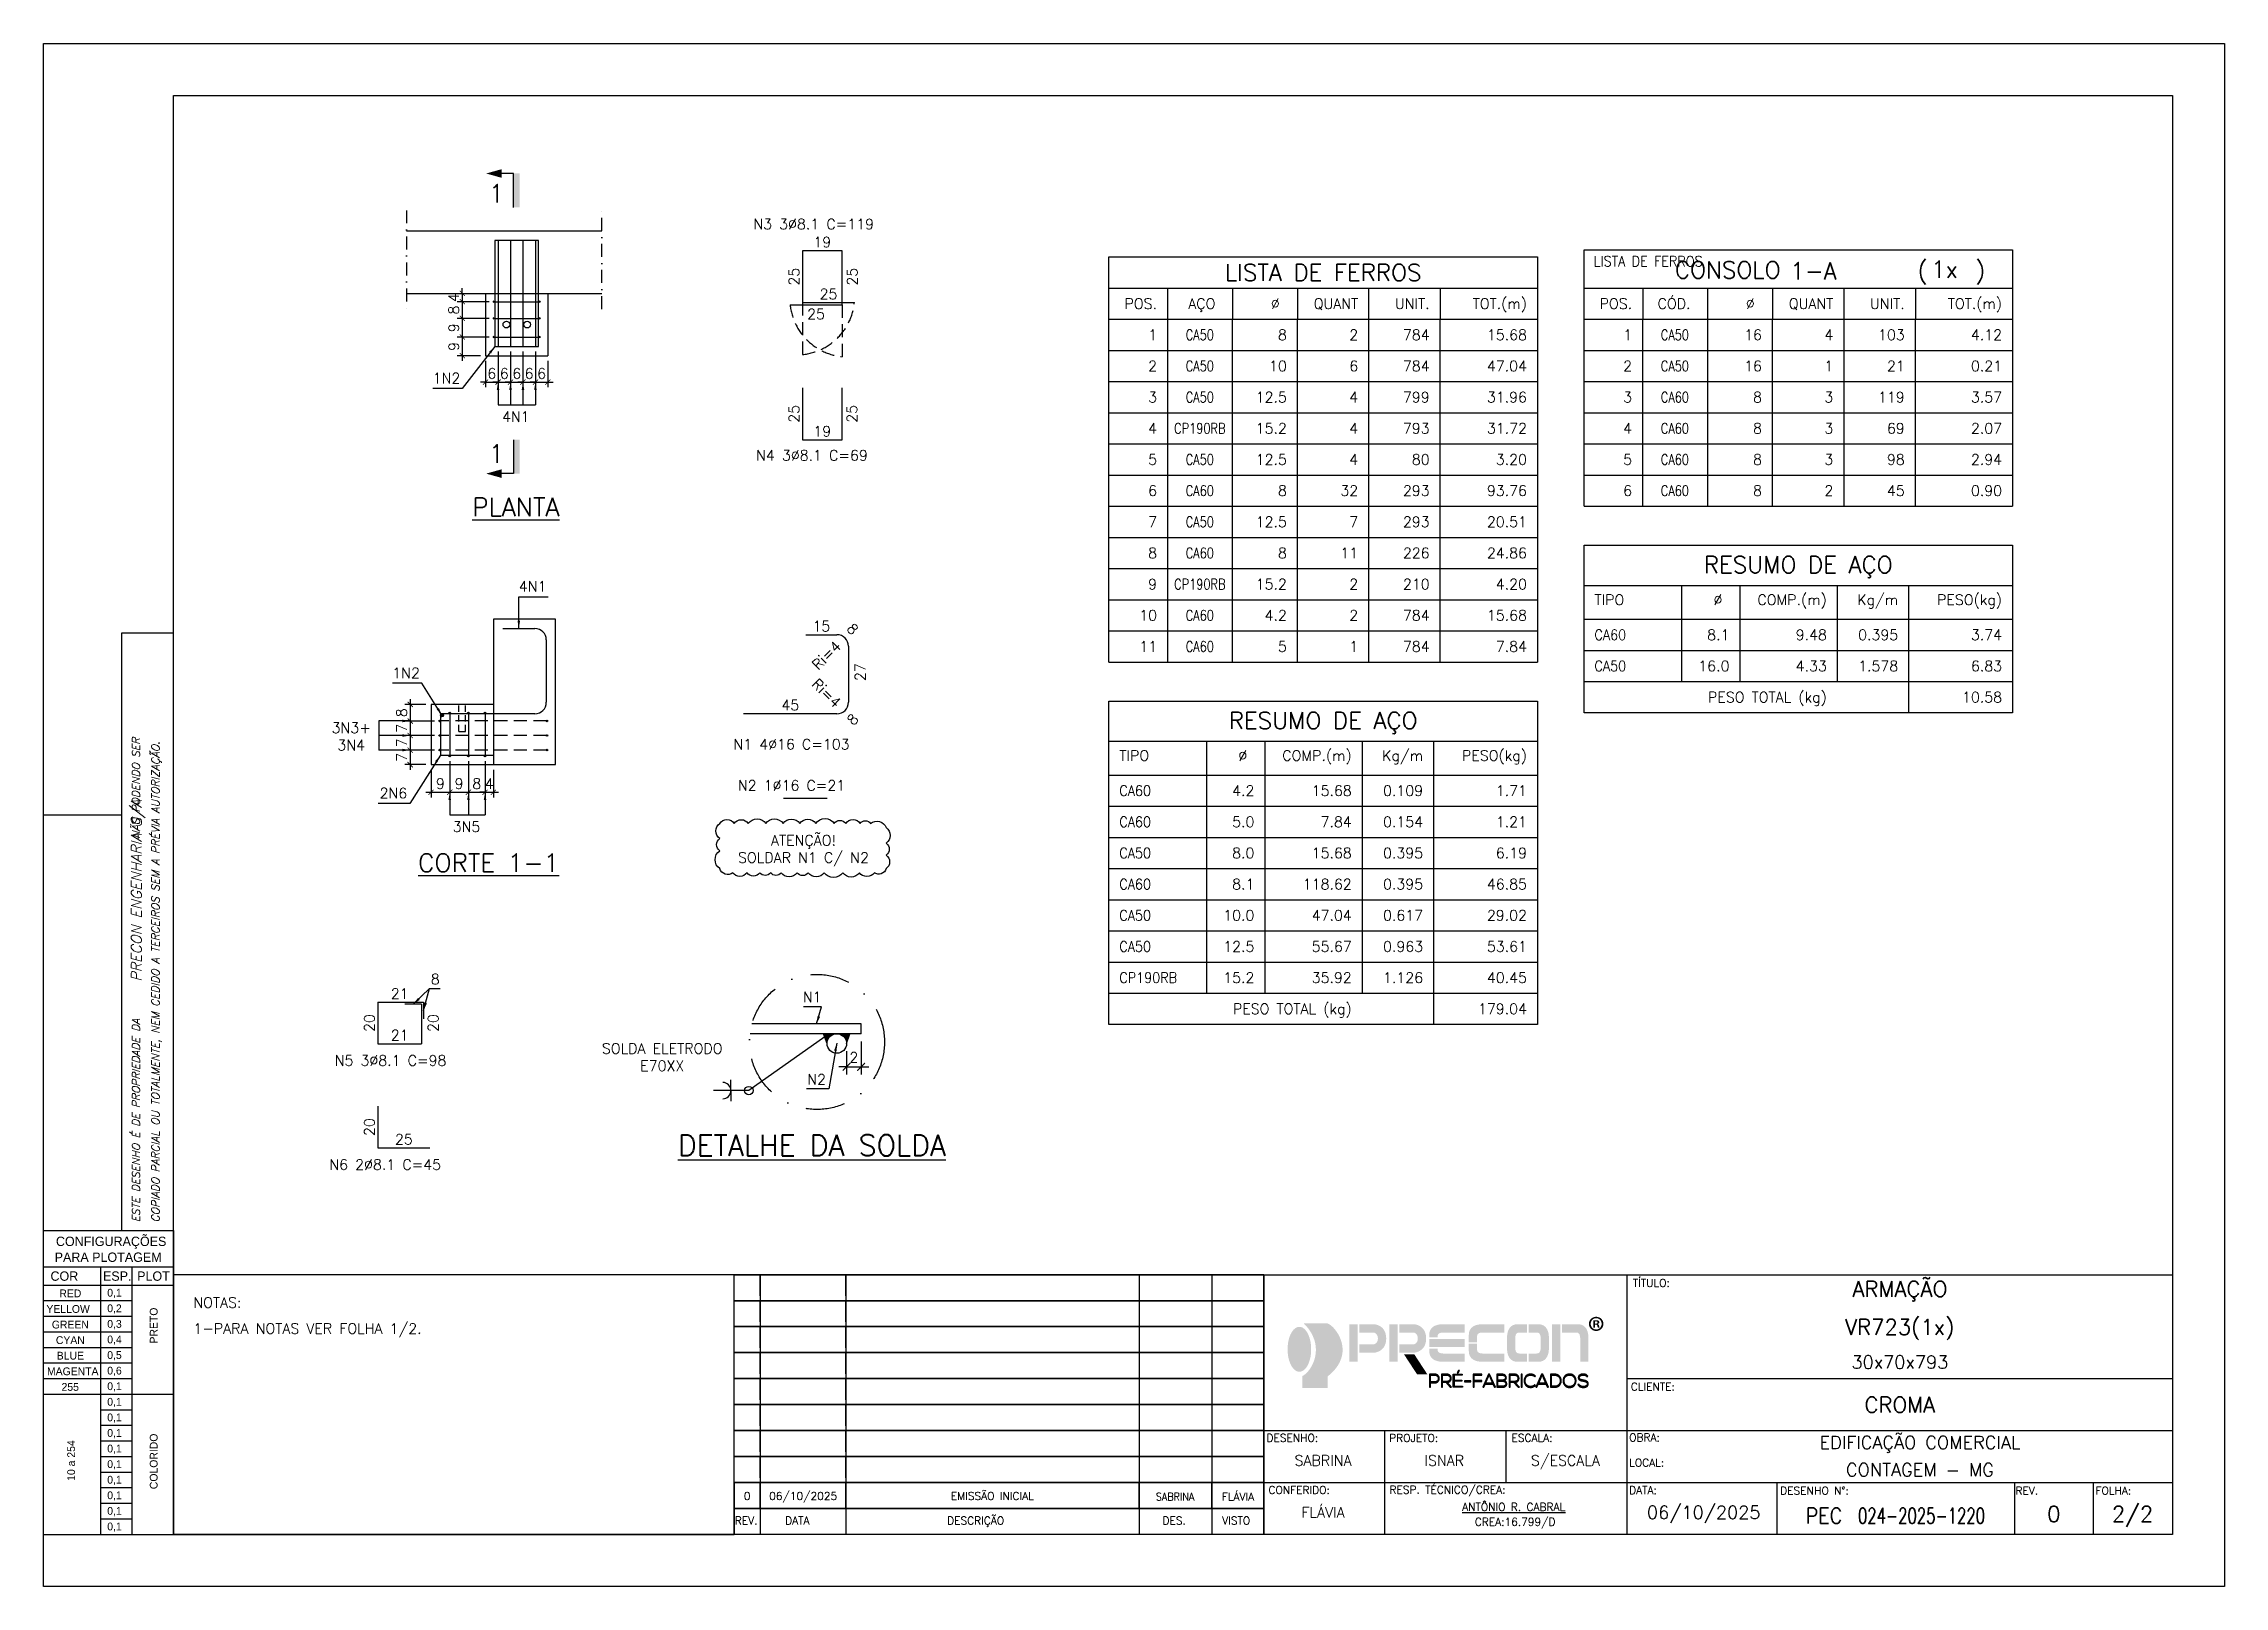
# Model space of a CAD drawing. Header units: centimetres. Extents: x 0 to 6700, y 10 to 1495.
# Drawn here: x 4600 to 6700, y 10 to 1495 of the extents above; entities that cross this region are included whole.
import ezdxf
from ezdxf.enums import TextEntityAlignment as Align

# ---------------------------------------------------------------- set-up
doc = ezdxf.new("R2010")
doc.units = ezdxf.units.CM
doc.header["$LTSCALE"] = 50
doc.header["$MEASUREMENT"] = 0
doc.set_wipeout_variables(frame=1)
doc.header["$PDMODE"] = 67
for name, pattern in [('DASHDOT', [1, 0.5, -0.25, 0, -0.25]), ('DASHDOT2', [0.5, 0.25, -0.125, 0, -0.125]), ('HIDDEN', [0.375, 0.25, -0.125])]:
    doc.linetypes.add(name, pattern=pattern)
for name, color, linetype in [('COTAS-PRECON', 1, 'Continuous'), ('FORMATO-PRECON', 2, 'Continuous'), ('IND- CORTE-PRECON', 4, 'Continuous'), ('LINHA CENTRO-PRECON', 1, 'DASHDOT'), ('LINHA-01-PRECON', 1, 'Continuous'), ('LINHA-02-PRECON', 2, 'Continuous'), ('LINHA-03-PRECON', 3, 'Continuous'), ('LINHA-04-PRECON', 4, 'Continuous'), ('LINHA-05-PRECON', 5, 'Continuous'), ('LINHA-PRECON-TRACEJADA', 1, 'HIDDEN'), ('ListaF', 3, 'Continuous'), ('TEXTO-20-PRECON', 2, 'Continuous'), ('X1', 2, 'Continuous'), ('填充', 7, 'Continuous')]:
    doc.layers.add(name, color=color, linetype=linetype)
doc.styles.add('Acon_List_ObliqueAngle', font='ROMANS.SHX')
doc.styles.add('PRECON-ROMANS', font='romans.shx')
doc.styles.add('R060', font='ACENT.shx', dxfattribs={"height": 75})
doc.styles.add('R60', font='ROMANS.shx', dxfattribs={"height": 2})
doc.styles.add('ROMANS', font='ROMANS.SHX', dxfattribs={"oblique": 15, "height": 3})
doc.styles.get("Standard").update_dxf_attribs({"font": 'romans.shx'})
doc.dimstyles.new('ESC50-25', dxfattribs={"dimscale": 50, "dimtxt": 0.2, "dimasz": 0.1, "dimexe": 0.1, "dimexo": 0.1, "dimgap": 0.065, "dimtad": 1, "dimdec": 1, "dimlfac": 0.5, "dimzin": 12, "dimdsep": 46, "dimtxsty": 'Standard', "dimblk": 'ARCHTICK', "dimcen": 0.09, "dimdle": 0.1, "dimclrd": 256, "dimclre": 256, "dimclrt": 2, "dimaunit": 1, "dimazin": 0, "dimtfac": 1, "dimtdec": 1, "dimtix": 1, "dimtmove": 1, "dimatfit": 3, "dimfxl": 1, "dimtolj": 1, "dimtzin": 0, "dimlwd": -1, "dimlwe": -1, "dimarcsym": 0})
doc.dimstyles.new('ESC50-50', dxfattribs={"dimscale": 50, "dimtxt": 0.2, "dimasz": 0.15, "dimexe": 0.15, "dimexo": 0.15, "dimgap": 0.08, "dimtad": 1, "dimdec": 1, "dimzin": 12, "dimdsep": 46, "dimtxsty": 'Standard', "dimblk": 'ARCHTICK', "dimcen": 0.09, "dimdle": 0.15, "dimclrd": 256, "dimclre": 256, "dimclrt": 2, "dimazin": 3, "dimtfac": 1, "dimtdec": 1, "dimtix": 1, "dimtmove": 2, "dimatfit": 2, "dimfxl": 0.15, "dimtolj": 1, "dimtzin": 0, "dimarcsym": 0})

msp = doc.modelspace()

# ---------------------------------------------------------------- texts
at = {"layer": 'LINHA-01-PRECON', "color": 2}
for s, insert, char_height, attachment_point in [('\\A1;1N2', (4987.995, 1172.733), 10, 5), ('\\A1;4N1', (5054.733, 1135.651), 10, 5), ('\\A1;{\\L\\C4;PLANTA}', (5054.744, 1048.699), 17.5, 5), ('\\A1;4N1', (5070.943, 972.218), 10, 5), ('\\A1;1N2', (4949.056, 888.973), 10, 5), ('\\A1;3N3+\\P3N4', (4896.212, 827.803), 10, 5), ('\\A1;2N6', (4936.792, 773.277), 10, 5), ('\\A1;3N5', (5007.225, 740.928), 10, 5), ('\\A1;{\\C4;ATENÇÃO!}\\PSOLDAR N1 C/ N2', (5331.719, 717.866), 10, 5), ('\\A1;{\\L\\C4;CORTE 1-1}', (5028.48, 706.194), 17.5, 5), ('\\A1;8', (4977.148, 594.25), 10, 5), ('N1', (5340.215, 577.034), 10, 5), ('N2', (5344.396, 497.722), 10, 5), ('\\A1;\\pxsm1.5;{\\C3;NOTAS:\\P}1-PARA NOTAS VER FOLHA 1/2.', (4744.189, 287.888), 10, 1)]:
    msp.add_mtext(s, dxfattribs=dict(at, insert=insert, char_height=char_height, attachment_point=attachment_point))
at = {"layer": 'LINHA-01-PRECON', "color": 2, "char_height": 10, "attachment_point": 5}
for s, insert, rotation in [('\\A1;8', (5379.056, 931.239), 315), ('\\A1;Ri=4', (5353.859, 905.858), 45), ('\\A1;Ri=4', (5353.859, 869.605), 315), ('\\A1;8', (5379.056, 844.224), 45)]:
    msp.add_mtext(s, dxfattribs=dict(at, insert=insert, rotation=rotation))
at = {"layer": 'LINHA-01-PRECON', "color": 4, "insert": (5339.848, 434.269), "char_height": 20, "attachment_point": 5}
msp.add_mtext('\\A1;{\\LDETALHE DA SOLDA}', dxfattribs=at)
at = {"layer": 'ListaF', "color": 4}
for p in [(6289.658, 993.18), (5832.158, 843.18)]:
    msp.add_text('RESUMO DE AÇO', height=16.25, dxfattribs=at).set_placement(p, align=Align.MIDDLE_CENTER)
at = {"layer": 'ListaF', "color": 2}
for s, p in [('COMP.(m)', (6317.158, 959.43)), ('Kg/m', (6385.908, 959.43)), ('PESO(kg)', (6485.908, 959.43)), ('Ø ', (6223.408, 959.43)), ('Ø ', (5765.908, 809.43)), ('COMP.(m)', (5859.658, 809.43)), ('Kg/m', (5928.408, 809.43)), ('PESO(kg)', (6028.408, 809.43))]:
    msp.add_text(s, height=10, dxfattribs=at).set_placement(p, align=Align.MIDDLE_RIGHT)
for p in [(6093.408, 959.43), (5635.908, 809.43)]:
    msp.add_text('TIPO', height=10, dxfattribs=at).set_placement(p, align=Align.MIDDLE_LEFT)
at = {"layer": 'ListaF', "color": 3, "width": 0.9}
for s, p in [('CA60', (6093.408, 925.63)), ('CA50', (6093.408, 895.63)), ('CA60', (5635.908, 775.63)), ('CA60', (5635.908, 745.63)), ('CA50', (5635.908, 715.63)), ('CA60', (5635.908, 685.63)), ('CA50', (5635.908, 655.63)), ('CA50', (5635.908, 625.63)), ('CP190RB', (5635.908, 595.63))]:
    msp.add_text(s, height=10, dxfattribs=at).set_placement(p, align=Align.MIDDLE_LEFT)
at = {"layer": 'ListaF', "color": 3}
for s, p in [('8.1', (6223.408, 925.63)), ('9.48', (6317.158, 925.63)), ('0.395', (6385.908, 925.63)), ('3.74', (6485.908, 925.63)), ('16.0', (6223.408, 895.63)), ('4.33', (6317.158, 895.63)), ('1.578', (6385.908, 895.63)), ('6.83', (6485.908, 895.63)), ('PESO TOTAL (kg)', (6317.158, 865.63)), ('10.58', (6485.908, 865.63)), ('4.2', (5765.908, 775.63)), ('15.68', (5859.658, 775.63)), ('0.109', (5928.408, 775.63)), ('1.71', (6028.408, 775.63)), ('5.0', (5765.908, 745.63)), ('7.84', (5859.658, 745.63)), ('0.154', (5928.408, 745.63)), ('1.21', (6028.408, 745.63)), ('8.0', (5765.908, 715.63)), ('15.68', (5859.658, 715.63)), ('0.395', (5928.408, 715.63)), ('6.19', (6028.408, 715.63)), ('8.1', (5765.908, 685.63)), ('118.62', (5859.658, 685.63)), ('0.395', (5928.408, 685.63)), ('46.85', (6028.408, 685.63)), ('10.0', (5765.908, 655.63)), ('47.04', (5859.658, 655.63)), ('0.617', (5928.408, 655.63)), ('29.02', (6028.408, 655.63)), ('12.5', (5765.908, 625.63)), ('55.67', (5859.658, 625.63)), ('0.963', (5928.408, 625.63)), ('53.61', (6028.408, 625.63)), ('15.2', (5765.908, 595.63)), ('35.92', (5859.658, 595.63)), ('1.126', (5928.408, 595.63)), ('40.45', (6028.408, 595.63)), ('PESO TOTAL (kg)', (5859.658, 565.63)), ('179.04', (6028.408, 565.63))]:
    msp.add_text(s, height=10, dxfattribs=at).set_placement(p, align=Align.MIDDLE_RIGHT)
at = {"layer": 'ListaF', "color": 3, "char_height": 10}
for s, insert, attachment_point in [('1', (5672.158, 1214.43), 6), ('{\\W0.8;CA50}', (5713.408, 1214.43), 5), ('8', (5797.158, 1214.43), 6), ('2', (5865.908, 1214.43), 6), ('784', (5934.658, 1214.43), 6), ('15.68', (6028.408, 1214.43), 6), ('1', (6129.658, 1214.43), 6), ('{\\W0.8;CA50}', (6170.908, 1214.43), 5), ('16', (6254.658, 1214.43), 6), ('4', (6323.408, 1214.43), 6), ('103', (6392.158, 1214.43), 6), ('4.12', (6485.908, 1214.43), 6), ('2', (5672.158, 1184.43), 6), ('{\\W0.8;CA50}', (5713.408, 1184.43), 5), ('10', (5797.158, 1184.43), 6), ('6', (5865.908, 1184.43), 6), ('784', (5934.658, 1184.43), 6), ('47.04', (6028.408, 1184.43), 6), ('2', (6129.658, 1184.43), 6), ('{\\W0.8;CA50}', (6170.908, 1184.43), 5), ('16', (6254.658, 1184.43), 6), ('1', (6323.408, 1184.43), 6), ('21', (6392.158, 1184.43), 6), ('0.21', (6485.908, 1184.43), 6), ('3', (5672.158, 1154.43), 6), ('{\\W0.8;CA50}', (5713.408, 1154.43), 5), ('12.5', (5797.158, 1154.43), 6), ('4', (5865.908, 1154.43), 6), ('799', (5934.658, 1154.43), 6), ('31.96', (6028.408, 1154.43), 6), ('3', (6129.658, 1154.43), 6), ('{\\W0.8;CA60}', (6170.908, 1154.43), 5), ('8', (6254.658, 1154.43), 6), ('3', (6323.408, 1154.43), 6), ('119', (6392.158, 1154.43), 6), ('3.57', (6485.908, 1154.43), 6), ('4', (5672.158, 1124.43), 6), ('{\\W0.8;CP190RB}', (5713.408, 1124.43), 5), ('15.2', (5797.158, 1124.43), 6), ('4', (5865.908, 1124.43), 6), ('793', (5934.658, 1124.43), 6), ('31.72', (6028.408, 1124.43), 6), ('4', (6129.658, 1124.43), 6), ('{\\W0.8;CA60}', (6170.908, 1124.43), 5), ('8', (6254.658, 1124.43), 6), ('3', (6323.408, 1124.43), 6), ('69', (6392.158, 1124.43), 6), ('2.07', (6485.908, 1124.43), 6), ('5', (5672.158, 1094.43), 6), ('{\\W0.8;CA50}', (5713.408, 1094.43), 5), ('12.5', (5797.158, 1094.43), 6), ('4', (5865.908, 1094.43), 6), ('80', (5934.658, 1094.43), 6), ('3.20', (6028.408, 1094.43), 6), ('5', (6129.658, 1094.43), 6), ('{\\W0.8;CA60}', (6170.908, 1094.43), 5), ('8', (6254.658, 1094.43), 6), ('3', (6323.408, 1094.43), 6), ('98', (6392.158, 1094.43), 6), ('2.94', (6485.908, 1094.43), 6), ('6', (5672.158, 1064.43), 6), ('{\\W0.8;CA60}', (5713.408, 1064.43), 5), ('8', (5797.158, 1064.43), 6), ('32', (5865.908, 1064.43), 6), ('293', (5934.658, 1064.43), 6), ('93.76', (6028.408, 1064.43), 6), ('6', (6129.658, 1064.43), 6), ('{\\W0.8;CA60}', (6170.908, 1064.43), 5), ('8', (6254.658, 1064.43), 6), ('2', (6323.408, 1064.43), 6), ('45', (6392.158, 1064.43), 6), ('0.90', (6485.908, 1064.43), 6), ('7', (5672.158, 1034.43), 6), ('{\\W0.8;CA50}', (5713.408, 1034.43), 5), ('12.5', (5797.158, 1034.43), 6), ('7', (5865.908, 1034.43), 6), ('293', (5934.658, 1034.43), 6), ('20.51', (6028.408, 1034.43), 6), ('8', (5672.158, 1004.43), 6), ('{\\W0.8;CA60}', (5713.408, 1004.43), 5), ('8', (5797.158, 1004.43), 6), ('11', (5865.908, 1004.43), 6), ('226', (5934.658, 1004.43), 6), ('24.86', (6028.408, 1004.43), 6), ('9', (5672.158, 974.43), 6), ('{\\W0.8;CP190RB}', (5713.408, 974.43), 5), ('15.2', (5797.158, 974.43), 6), ('2', (5865.908, 974.43), 6), ('210', (5934.658, 974.43), 6), ('4.20', (6028.408, 974.43), 6), ('10', (5672.158, 944.43), 6), ('{\\W0.8;CA60}', (5713.408, 944.43), 5), ('4.2', (5797.158, 944.43), 6), ('2', (5865.908, 944.43), 6), ('784', (5934.658, 944.43), 6), ('15.68', (6028.408, 944.43), 6), ('11', (5672.158, 914.43), 6), ('{\\W0.8;CA60}', (5713.408, 914.43), 5), ('5', (5797.158, 914.43), 6), ('1', (5865.908, 914.43), 6), ('784', (5934.658, 914.43), 6), ('7.84', (6028.408, 914.43), 6)]:
    msp.add_mtext(s, dxfattribs=dict(at, insert=insert, attachment_point=attachment_point))
at = {"layer": 'TEXTO-20-PRECON', "insert": (5195.721, 519.099), "char_height": 10, "attachment_point": 5, "style": 'PRECON-ROMANS'}
msp.add_mtext('\\A1;SOLDA ELETRODO\\PE70XX', dxfattribs=at)
at = {"layer": 'X1', "style": 'PRECON-ROMANS'}
for s, p in [('N3 3%%C8.1 C=119', (5283.45, 1316.04)), ('N4 3%%C8.1 C=69', (5286.101, 1093.426)), ('N1 4%%C16 C=103', (5264.252, 815.294)), ('N2 1%%C16 C=21', (5268.621, 775.725)), ('N5 3%%C8.1 C=98', (4880.276, 510.927)), ('N6 2%%C8.1 C=45', (4875.172, 410.689))]:
    msp.add_text(s, height=10, dxfattribs=at).set_placement(p)

# ---------------------------------------------------------------- blocks, each defined once
blk = doc.blocks.new('REV-A3-V')
at = {"layer": 'FORMATO-PRECON', "color": 1}
for p, q in [((780, 50), (780, 9.1)), ((920, 50), (920, 9.1))]:
    blk.add_line(p, q, dxfattribs=at)
for points in [[(1020, 50), (0, 50)], [(50, 9.1), (50, 50)], [(50, 50), (50, 0)], [(215, 9.1), (215, 50)], [(215, 50), (215, 0)], [(780, 50), (780, 0)], [(920, 50), (920, 0)]]:
    blk.add_lwpolyline(points, dxfattribs=at)
blk.add_lwpolyline([(1020, 0), (0, 0), (0, 50), (1020, 50)], close=True, dxfattribs=at)
at = {"layer": 'FORMATO-PRECON', "color": 2, "style": 'PRECON-ROMANS', "flags": 12}
for p in [(24.8, 24), (132.8, 24), (497.2, 24)]:
    blk.add_attdef('X', text='', height=15, dxfattribs=at).set_placement(p, align=Align.MIDDLE_CENTER)
at = {"layer": 'FORMATO-PRECON', "style": 'PRECON-ROMANS', "flags": 12}
for p in [(849.1, 22.6), (970, 22.6)]:
    blk.add_attdef('X', text='', height=15, dxfattribs=at).set_placement(p, align=Align.MIDDLE_CENTER)
blk = doc.blocks.new('A$C6E105C5C')
at = {"layer": 'FORMATO-PRECON', "color": 6}
for q in [(1020, 50), (0, 0)]:
    blk.add_line((0, 50), q, dxfattribs=at)
at = {"layer": 'FORMATO-PRECON', "color": 3}
blk.add_lwpolyline([(0, 50), (1020, 50), (1020, 0), (0, 0)], close=True, dxfattribs=at)
at = {"layer": 'FORMATO-PRECON', "color": 1}
for points in [[(50, 50), (50, 0)], [(215, 50), (215, 0)], [(780, 50), (780, 0)], [(920, 50), (920, 0)]]:
    blk.add_lwpolyline(points, dxfattribs=at)
at = {"layer": 'FORMATO-PRECON', "style": 'ROMANS'}
for s, p in [('REV.', (1.3, 19.2)), ('DATA', (98.1, 19.2)), ('DESCRIÇÃO', (410.2, 19.2)), ('DES.', (824.6, 19.2)), ('VISTO', (940, 19.2))]:
    blk.add_text(s, height=15, dxfattribs=at).set_placement(p)
blk = doc.blocks.new('A$C0AF02B9D')
at = {"layer": 'FORMATO-PRECON', "color": 1}
for p, q in [((0, 585), (250, 585)), ((0, 0), (0, 585)), ((250, 585), (250, 0)), ((0, 480), (250, 480)), ((0, 450), (170.7, 450)), ((0, 420), (170.7, 420)), ((0, 390), (170.7, 390)), ((0, 360), (170.7, 360)), ((0, 330), (170.7, 330)), ((0, 300), (170.7, 300)), ((110.1, 240), (170.7, 240)), ((110.1, 210), (170.7, 210)), ((110.1, 180), (170.7, 180)), ((110.1, 150), (170.7, 150)), ((110.1, 150), (170.7, 150)), ((110.1, 120), (170.7, 120)), ((110.1, 120), (170.7, 120)), ((110.1, 90), (170.7, 90)), ((110.1, 90), (170.7, 90)), ((110.1, 60), (170.7, 60)), ((110.1, 60), (170.7, 60)), ((110.1, 30), (170.7, 30)), ((110.1, 30), (170.7, 30)), ((0, 0), (250, 0)), ((110.1, 0), (170.7, 0)), ((110.1, 0), (170.7, 0)), ((110.1, 0), (170.7, 0))]:
    blk.add_line(p, q, dxfattribs=at)
at = {"layer": 'FORMATO-PRECON'}
for p, q in [((0, 515), (250, 515)), ((110.1, 0), (110.1, 515)), ((170.7, 0), (170.7, 515)), ((0, 270), (250, 270))]:
    blk.add_line(p, q, dxfattribs=at)
at = {"layer": 'FORMATO-PRECON', "style": 'R060'}
for s, p in [('CONFIGURAÇÕES ', (133.4, 563.9)), ('COR', (40, 497.3)), ('PARA PLOTAGEM', (124.3, 533.7)), ('ESP.', (141.8, 497.3)), ('PLOT', (211.6, 497.3))]:
    blk.add_text(s, height=18, dxfattribs=at).set_placement(p, align=Align.MIDDLE)
at = {"layer": 'FORMATO-PRECON', "color": 1, "style": 'R060'}
for s, p in [('RED', (51.5, 464)), ('0,1', (136.5, 464)), ('YELLOW', (47.2, 434)), ('0,2', (136.5, 434)), ('GREEN', (51.5, 404)), ('CYAN', (51.5, 374)), ('0,3', (136.5, 404)), ('0,4', (136.5, 374)), ('BLUE', (51.5, 344)), ('0,5', (136.5, 344)), ('MAGENTA', (56.1, 314)), ('0,6', (136.5, 314)), ('255', (51.3, 284)), ('0,1', (136.5, 284)), ('0,1', (136.5, 254)), ('0,1', (136.5, 224)), ('0,1', (136.5, 194)), ('0,1', (136.5, 164)), ('0,1', (136.5, 134)), ('0,1', (136.5, 104)), ('0,1', (136.5, 74)), ('0,1', (136.5, 44)), ('0,1', (136.5, 14))]:
    blk.add_text(s, height=15, dxfattribs=at).set_placement(p, align=Align.MIDDLE)
for s, p in [('PRETO', (212, 402.1)), ('10 a 254', (53, 142.2)), ('COLORIDO', (212, 140.6))]:
    blk.add_text(s, height=15, rotation=90, dxfattribs=at).set_placement(p, align=Align.MIDDLE)
blk = doc.blocks.new('A$C432D58B7')
at = {"layer": 'LINHA-01-PRECON'}
blk.add_blockref('A$C0AF02B9D', (0, 0), dxfattribs=at)
blk = doc.blocks.new('A$C550964AD')
at = {"layer": 'LINHA-01-PRECON'}
blk.add_blockref('A$C432D58B7', (0, 0), dxfattribs=at)
blk = doc.blocks.new('A$C12EB5E76')
at = {"layer": 'FORMATO-PRECON', "color": 6}
blk.add_line((35.3, 3089.3), (35.3, 1939.3), dxfattribs=at)
at = {"layer": 'FORMATO-PRECON'}
for points in [[(-114.7, 1254.3), (-114.7, 4224.3), (4085.3, 4224.3), (4085.3, 1254.3)], [(135.3, 1939.3), (135.3, 3089.3), (35.3, 3089.3), (35.3, 1939.3)]]:
    blk.add_lwpolyline(points, close=True, dxfattribs=at)
at = {"layer": 'FORMATO-PRECON', "color": 6}
blk.add_lwpolyline([(135.3, 1354.3), (135.3, 4124.3), (3985.3, 4124.3), (3985.3, 1354.3)], close=True, dxfattribs=at)
at = {"layer": 'FORMATO-PRECON'}
blk.add_lwpolyline([(-114.7, 2739.3), (35.3, 2739.3)], dxfattribs=at)
at = {"layer": 'LINHA-05-PRECON'}
blk.add_blockref('A$C550964AD', (-114.7, 1354.3), dxfattribs=at)
at = {"layer": 'FORMATO-PRECON', "style": 'ROMANS', "oblique": 15}
for s, p in [('ESTE DESENHO É DE PROPRIEDADE DA                            NÃO PODENDO SER', (70.9, 1955.1)), ('COPIADO PARCIAL OU TOTALMENTE, NEM CEDIDO A TERCEIROS SEM A PRÉVIA AUTORIZAÇÃO.', (108.3, 1955.1))]:
    blk.add_text(s, height=15, rotation=90, dxfattribs=at).set_placement(p)
at = {"layer": 'FORMATO-PRECON', "color": 3, "style": 'ROMANS', "oblique": 15}
blk.add_text('PRECON ENGENHARIA S/A', height=20, rotation=90, dxfattribs=at).set_placement((74, 2418.3))
blk = doc.blocks.new('OLD')
at = {"color": 2}
for p, q in [((0, 1), (8, 1)), ((0, 0), (0, 1)), ((0, 1), (8, 1)), ((1, 1), (1, 0)), ((2, 1), (2, 0)), ((4, 1), (4, 0)), ((5, 1), (5, 0)), ((6, 1), (6, 0)), ((8, 1), (8, 0)), ((0, 0), (8, 0))]:
    blk.add_line(p, q, dxfattribs=at)
for s, p in [('POS.', (1, 0)), ('AÇO', (2, 0)), ('Ø ', (3, 0)), ('QUANT', (5, 0)), ('UNIT.', (6, 0)), ('TOT.(m)', (8, 0))]:
    blk.add_text(s, height=0.2, dxfattribs=at).set_placement(p, align=Align.MIDDLE_RIGHT)
at = {"color": 4}
blk.add_text('LISTA DE FERROS', height=0.325, dxfattribs=at).set_placement((4, 1), align=Align.MIDDLE_CENTER)
blk = doc.blocks.new('AconListBlock_brStd1')
at = {"color": 0}
for p, q in [((0, 1), (7.5, 1)), ((0, 1), (0, 0)), ((0, 0), (7.5, 0)), ((1.5, 1), (1.5, 0)), ((3, 1), (3, 0)), ((4.5, 1), (4.5, 0)), ((6, 1), (6, 0)), ((7.5, 1), (7.5, 0)), ((7.5, 1), (9, 1)), ((7.5, 0), (9, 0)), ((9, 1), (9, 0))]:
    blk.add_line(p, q, dxfattribs=at)
at = {"color": 0, "style": 'Acon_List_ObliqueAngle', "oblique": 15}
blk.add_text('Lista de Barras (continuação)', height=0.22, dxfattribs=at).set_placement((0.2, 1.2), align=Align.BOTTOM_LEFT)
for s, p in [('Pos.', (0.75, 0.5)), ('Aço', (2.25, 0.5)), ('Diam.', (3.75, 0.75)), ('(mm)', (3.75, 0.25)), ('Quant.', (5.25, 0.5)), ('C. Unit.', (6.75, 0.75)), ('(cm)', (6.75, 0.25)), ('C. Total', (8.25, 0.75)), ('(m)', (8.25, 0.25))]:
    blk.add_text(s, height=0.2, dxfattribs=at).set_placement(p, align=Align.MIDDLE_CENTER)
blk = doc.blocks.new('AconListBlock_brStd2')
at = {"color": 2}
for p, q in [((0, 1), (8, 1)), ((0, 0), (0, 1)), ((0, 1), (8, 1)), ((0, 0), (8, 0)), ((2, 1), (2, 0)), ((3, 1), (3, 0)), ((5, 1), (5, 0)), ((6, 1), (6, 0)), ((8, 1), (8, 0))]:
    blk.add_line(p, q, dxfattribs=at)
blk.add_text('TIPO', height=0.2, dxfattribs=at).set_placement((0, 0), align=Align.MIDDLE_LEFT)
at = {"color": 4}
blk.add_text('RESUMO DE AÇO', height=0.325, dxfattribs=at).set_placement((4, 1), align=Align.MIDDLE_CENTER)
at = {"color": 2}
for s, p in [('Ø ', (3, 0)), ('COMP.(m)', (5, 0)), ('Kg/m', (6, 0)), ('PESO(kg)', (8, 0))]:
    blk.add_text(s, height=0.2, dxfattribs=at).set_placement(p, align=Align.MIDDLE_RIGHT)
blk = doc.blocks.new('AconListBlock_brStd3')
at = {"color": 0}
for p, q in [((0, 1), (8, 1)), ((0, 1), (0, 0)), ((0, 0), (8, 0)), ((6, 1), (6, 0)), ((8, 1), (8, 0))]:
    blk.add_line(p, q, dxfattribs=at)
at = {"color": 0, "style": 'Acon_List_ObliqueAngle', "oblique": 15}
blk.add_text('Massa Total (kg)', height=0.183, dxfattribs=at).set_placement((5, 0), align=Align.MIDDLE_CENTER)
blk = doc.blocks.new('O1')
h = blk.add_hatch(color=256)
edge = h.paths.add_edge_path()
edge.add_arc((0, 0), 0.5, 0, 360)
blk.add_circle((0, 0), 0.5)
blk = doc.blocks.new('O2')
blk.add_lwpolyline([(0, 0), (0, 0), (0, 0), (0, 0), (0, 0), (0, 0), (0, 0), (0, 0), (0, 0), (0, 0), (0, 0), (0, 0), (0, 0), (0, 0), (0, 0), (0, 0), (0, 0), (0, 0)], close=True)
blk = doc.blocks.new('BLOCOS AUTOCON')
for name, p in [('AconListBlock_brStd1', (0, 0)), ('OLD', (0, 0)), ('AconListBlock_brStd2', (0, 0)), ('AconListBlock_brStd3', (0, 0)), ('O1', (1, 1))]:
    blk.add_blockref(name, p)
blk.add_blockref('O2', (2, 1))
blk = doc.blocks.new('CARIMBO')
at = {"linetype": 'Continuous', "true_color": 0x575854}
for points in [[(-1681.5, 399.6), (-1680.9, 399.6), (-1680.3, 399.6), (-1679.7, 399.5), (-1679.2, 399.4), (-1678.6, 399.3), (-1678, 399.1), (-1677.5, 399), (-1676.9, 398.7), (-1676.4, 398.5), (-1675.8, 398.3), (-1675.3, 398), (-1674.7, 397.7), (-1674.2, 397.3), (-1673.7, 397), (-1673.2, 396.6), (-1672.6, 396.2), (-1672.1, 395.8), (-1671.7, 395.3), (-1671.1, 394.9), (-1670.6, 394.4), (-1670.2, 393.9), (-1669.7, 393.4), (-1669.3, 392.8), (-1668.8, 392.2), (-1668.3, 391.7), (-1667.9, 391), (-1667.4, 390.4), (-1667, 389.7), (-1666.6, 389.1), (-1666.2, 388.4), (-1665.8, 387.7), (-1665.5, 387), (-1665.1, 386.2), (-1664.7, 385.5), (-1664.3, 384.7), (-1664, 383.9), (-1663.6, 383.1), (-1663.3, 382.3), (-1663, 381.4), (-1662.7, 380.5), (-1662.4, 379.7), (-1662.1, 378.8), (-1661.8, 377.9), (-1661.5, 377), (-1661.3, 376), (-1661, 375.2), (-1660.8, 374.2), (-1660.6, 373.2), (-1660.4, 372.2), (-1660.1, 371.3), (-1660, 370.2), (-1659.8, 369.2), (-1659.7, 368.2), (-1659.5, 367.2), (-1659.4, 366.2), (-1659.3, 365.1), (-1659.1, 364), (-1659.1, 363), (-1659, 361.9), (-1658.9, 360.8), (-1658.9, 359.8), (-1658.9, 358.7), (-1658.8, 357.5), (-1658.8, 356.4), (-1658.8, 355.3), (-1658.9, 354.2), (-1658.9, 353.1), (-1658.9, 352), (-1659, 350.9), (-1659.1, 349.9), (-1659.1, 348.8), (-1659.3, 347.7), (-1659.4, 346.7), (-1659.5, 345.6), (-1659.7, 344.6), (-1659.8, 343.6), (-1660, 342.6), (-1660.1, 341.5), (-1660.4, 340.6), (-1660.6, 339.6), (-1660.8, 338.6), (-1661, 337.7), (-1661.3, 336.8), (-1661.5, 335.8), (-1661.8, 334.9), (-1662.1, 334), (-1662.4, 333.2), (-1662.7, 332.3), (-1663, 331.4), (-1663.3, 330.6), (-1663.6, 329.7), (-1664, 328.9), (-1664.3, 328.1), (-1664.7, 327.4), (-1665.1, 326.6), (-1665.5, 325.9), (-1665.8, 325.1), (-1666.2, 324.4), (-1666.6, 323.7), (-1667, 323.1), (-1667.4, 322.5), (-1667.9, 321.8), (-1668.3, 321.2), (-1668.8, 320.6), (-1669.3, 320), (-1669.7, 319.5), (-1670.2, 318.9), (-1670.6, 318.4), (-1671.1, 318), (-1671.7, 317.5), (-1672.1, 317), (-1672.6, 316.6), (-1673.2, 316.2), (-1673.7, 315.8), (-1674.2, 315.5), (-1674.7, 315.2), (-1675.3, 314.8), (-1675.8, 314.5), (-1676.4, 314.3), (-1676.9, 314.1), (-1677.5, 313.9), (-1678, 313.7), (-1678.6, 313.6), (-1679.2, 313.5), (-1679.7, 313.3), (-1680.3, 313.3), (-1680.9, 313.3), (-1681.5, 313.2), (-1682.1, 313.3), (-1682.6, 313.3), (-1683.3, 313.3), (-1683.8, 313.5), (-1684.4, 313.6), (-1685, 313.7), (-1685.5, 313.9), (-1686.1, 314.1), (-1686.6, 314.3), (-1687.1, 314.5), (-1687.7, 314.8), (-1688.2, 315.2), (-1688.8, 315.5), (-1689.3, 315.8), (-1689.8, 316.2), (-1690.4, 316.6), (-1690.8, 317), (-1691.3, 317.5), (-1691.9, 318), (-1692.3, 318.4), (-1692.8, 318.9), (-1693.3, 319.5), (-1693.7, 320), (-1694.2, 320.6), (-1694.6, 321.2), (-1695.1, 321.8), (-1695.5, 322.5), (-1695.9, 323.1), (-1696.4, 323.7), (-1696.8, 324.4), (-1697.2, 325.1), (-1697.5, 325.9), (-1697.9, 326.6), (-1698.3, 327.4), (-1698.7, 328.1), (-1699, 328.9), (-1699.4, 329.7), (-1699.7, 330.6), (-1700, 331.4), (-1700.3, 332.3), (-1700.6, 333.2), (-1700.9, 334), (-1701.2, 334.9), (-1701.5, 335.8), (-1701.7, 336.8), (-1701.9, 337.7), (-1702.1, 338.6), (-1702.4, 339.6), (-1702.6, 340.6), (-1702.8, 341.5), (-1703, 342.6), (-1703.2, 343.6), (-1703.3, 344.6), (-1703.4, 345.6), (-1703.6, 346.7), (-1703.7, 347.7), (-1703.9, 348.8), (-1703.9, 349.9), (-1704, 350.9), (-1704.1, 352), (-1704.1, 353.1), (-1704.1, 354.2), (-1704.2, 355.3), (-1704.2, 356.4), (-1704.2, 357.5), (-1704.1, 358.7), (-1704.1, 359.8), (-1704.1, 360.8), (-1704, 361.9), (-1703.9, 363), (-1703.9, 364), (-1703.7, 365.1), (-1703.6, 366.2), (-1703.4, 367.2), (-1703.3, 368.2), (-1703.2, 369.2), (-1703, 370.2), (-1702.8, 371.3), (-1702.6, 372.2), (-1702.4, 373.2), (-1702.1, 374.2), (-1701.9, 375.2), (-1701.7, 376), (-1701.5, 377), (-1701.2, 377.9), (-1700.9, 378.8), (-1700.6, 379.7), (-1700.3, 380.5), (-1700, 381.4), (-1699.7, 382.3), (-1699.4, 383.1), (-1699, 383.9), (-1698.7, 384.7), (-1698.3, 385.5), (-1697.9, 386.2), (-1697.5, 387), (-1697.2, 387.7), (-1696.8, 388.4), (-1696.4, 389.1), (-1695.9, 389.7), (-1695.5, 390.4), (-1695.1, 391), (-1694.6, 391.7), (-1694.2, 392.2), (-1693.7, 392.8), (-1693.3, 393.4), (-1692.8, 393.9), (-1692.3, 394.4), (-1691.9, 394.9), (-1691.3, 395.3), (-1690.8, 395.8), (-1690.4, 396.2), (-1689.8, 396.6), (-1689.3, 397), (-1688.8, 397.3), (-1688.2, 397.7), (-1687.7, 398), (-1687.1, 398.3), (-1686.6, 398.5), (-1686.1, 398.7), (-1685.5, 399), (-1685, 399.1), (-1684.4, 399.3), (-1683.8, 399.4), (-1683.3, 399.5), (-1682.6, 399.6), (-1682.1, 399.6)], [(-1673, 406.2), (-1627.6, 406.2), (-1626.9, 406), (-1626.1, 405.6), (-1625.3, 405.3), (-1624.5, 404.8), (-1623.6, 404.3), (-1622.8, 403.8), (-1621.8, 403.1), (-1620.9, 402.4), (-1620, 401.7), (-1619, 400.9), (-1618.1, 400), (-1617.1, 399.1), (-1616.1, 398.1), (-1615.1, 397), (-1614.2, 396), (-1613.2, 394.8), (-1612.2, 393.6), (-1611.3, 392.3), (-1610.3, 391), (-1609.4, 389.7), (-1608.5, 388.3), (-1607.6, 386.9), (-1606.7, 385.5), (-1605.9, 383.9), (-1605.1, 382.4), (-1604.2, 380.8), (-1603.5, 379.1), (-1602.8, 377.5), (-1602.1, 375.8), (-1601.5, 374), (-1600.9, 372.2), (-1600.4, 370.5), (-1599.9, 368.6), (-1599.5, 366.8), (-1599.1, 364.9), (-1598.8, 363), (-1598.6, 361), (-1598.4, 359.1), (-1598.3, 357.1), (-1598.3, 355), (-1598.3, 353.1), (-1598.4, 351), (-1598.6, 348.9), (-1599, 346.9), (-1599.3, 344.7), (-1599.8, 342.7), (-1600.4, 340.6), (-1601, 338.4), (-1601.9, 336.3), (-1602.7, 334.2), (-1603.6, 332), (-1604.7, 329.9), (-1605.9, 327.7), (-1607.2, 325.5), (-1608.7, 323.4), (-1610.2, 321.2), (-1611.9, 319), (-1613.6, 316.9), (-1615.6, 314.8), (-1617.6, 312.6), (-1619.8, 310.5), (-1622.1, 308.3), (-1624.6, 306.2), (-1627.1, 304.1), (-1627.2, 282.2), (-1675.8, 282.2), (-1675.8, 304.9), (-1674.9, 305.3), (-1674.1, 305.8), (-1673.2, 306.4), (-1672.3, 307), (-1671.4, 307.6), (-1670.5, 308.3), (-1669.6, 309.1), (-1668.7, 309.9), (-1667.8, 310.7), (-1666.9, 311.7), (-1665.9, 312.6), (-1665.1, 313.7), (-1664.2, 314.7), (-1663.3, 315.8), (-1662.4, 316.9), (-1661.5, 318.2), (-1660.7, 319.4), (-1659.9, 320.7), (-1659.1, 322), (-1658.2, 323.3), (-1657.5, 324.8), (-1656.7, 326.2), (-1656.1, 327.6), (-1655.3, 329.1), (-1654.7, 330.7), (-1654.1, 332.3), (-1653.5, 333.9), (-1652.9, 335.5), (-1652.4, 337.2), (-1651.9, 338.9), (-1651.5, 340.6), (-1651.1, 342.4), (-1650.7, 344.1), (-1650.5, 346), (-1650.2, 347.7), (-1650, 349.7), (-1649.9, 351.5), (-1649.7, 353.4), (-1649.7, 355.3), (-1649.7, 357.2), (-1649.9, 359.2), (-1650, 361.1), (-1650.2, 363.1), (-1650.5, 365.1), (-1650.8, 367.1), (-1651.2, 369.1), (-1651.8, 371.1), (-1652.3, 373.2), (-1652.9, 375.2), (-1653.7, 377.3), (-1654.5, 379.3), (-1655.4, 381.4), (-1656.3, 383.5), (-1657.4, 385.5), (-1658.5, 387.6), (-1659.7, 389.7), (-1661, 391.7), (-1662.5, 393.8), (-1664, 395.9), (-1665.6, 397.9), (-1667.3, 400), (-1669.1, 402.1), (-1671.1, 404.1)], [(-1367.6, 285.2), (-1383.2, 285.2), (-1383.2, 295), (-1368.7, 295), (-1368.7, 296.7), (-1383.2, 296.7), (-1383.2, 306.5), (-1368, 306.5), (-1368, 308.3), (-1385, 308.3), (-1385, 283.3), (-1367.6, 283.3)], [(-1372.8, 315.5), (-1375, 315.5), (-1377.7, 311.2), (-1377.7, 311.1), (-1376, 311.1)], [(-1351.2, 295.5), (-1363.6, 295.5), (-1363.6, 293.6), (-1351.2, 293.6)], [(-1330.4, 296.4), (-1344.6, 296.4), (-1344.6, 306.4), (-1329.9, 306.4), (-1329.9, 308.3), (-1346.5, 308.3), (-1346.5, 283.3), (-1344.6, 283.3), (-1344.6, 294.6), (-1330.4, 294.6)], [(-1252.7, 308.3), (-1254.6, 308.3), (-1254.6, 283.3), (-1252.7, 283.3)], [(-1246.6, 297.9), (-1246.6, 298.2), (-1246.5, 298.5), (-1246.4, 298.7), (-1246.4, 299), (-1246.3, 299.2), (-1246.2, 299.5), (-1246.1, 299.7), (-1246, 300.2), (-1245.9, 300.5), (-1245.8, 300.7), (-1245.7, 301), (-1245.6, 301.2), (-1245.5, 301.5), (-1245.3, 301.7), (-1245.3, 301.9), (-1245.1, 302.1), (-1244.9, 302.5), (-1244.6, 302.7), (-1244.5, 303), (-1244.4, 303.2), (-1244.2, 303.4), (-1244, 303.6), (-1243.8, 303.7), (-1243.7, 303.9), (-1243.5, 304.1), (-1243.3, 304.2), (-1243.1, 304.5), (-1242.9, 304.6), (-1242.7, 304.7), (-1242.5, 304.9), (-1242.3, 305.1), (-1242.1, 305.2), (-1241.9, 305.3), (-1241.6, 305.5), (-1241.4, 305.6), (-1241.1, 305.7), (-1240.9, 305.8), (-1240.6, 306), (-1240.4, 306.1), (-1240.1, 306.2), (-1239.8, 306.2), (-1239.5, 306.4), (-1239.3, 306.4), (-1239, 306.5), (-1238.7, 306.6), (-1238.4, 306.6), (-1238.1, 306.7), (-1237.8, 306.7), (-1237.5, 306.8), (-1237.2, 306.8), (-1236.9, 306.8), (-1236.5, 306.8), (-1236.2, 306.8), (-1235.9, 306.8), (-1235.6, 306.8), (-1235.4, 306.8), (-1235.1, 306.8), (-1234.8, 306.8), (-1234.6, 306.8), (-1234.4, 306.8), (-1234.1, 306.7), (-1233.8, 306.6), (-1233.5, 306.6), (-1233.3, 306.6), (-1233.1, 306.5), (-1232.8, 306.4), (-1232.5, 306.4), (-1232.3, 306.2), (-1232, 306.2), (-1231.8, 306.1), (-1231.6, 306), (-1231.3, 305.9), (-1231.1, 305.7), (-1230.8, 305.6), (-1230.6, 305.5), (-1230.3, 305.3), (-1230.1, 305.2), (-1229.9, 305.1), (-1229.5, 304.9), (-1229.2, 304.6), (-1229, 304.5), (-1228.8, 304.2), (-1228.6, 304), (-1228.4, 303.9), (-1228.2, 303.7), (-1226.9, 304.8), (-1227.1, 305.1), (-1227.3, 305.3), (-1227.6, 305.5), (-1227.9, 305.7), (-1228.1, 305.9), (-1228.4, 306.1), (-1228.6, 306.3), (-1228.9, 306.4), (-1229.2, 306.6), (-1229.4, 306.8), (-1229.7, 307), (-1230, 307.1), (-1230.3, 307.2), (-1230.5, 307.4), (-1230.8, 307.5), (-1231.1, 307.7), (-1231.4, 307.7), (-1231.7, 307.9), (-1232, 307.9), (-1232.2, 308.1), (-1232.6, 308.1), (-1232.9, 308.2), (-1233.1, 308.3), (-1233.5, 308.3), (-1233.7, 308.4), (-1234.1, 308.4), (-1234.4, 308.5), (-1234.7, 308.5), (-1235, 308.5), (-1235.3, 308.5), (-1235.6, 308.5), (-1235.9, 308.5), (-1236.3, 308.5), (-1236.7, 308.5), (-1237.1, 308.5), (-1237.4, 308.5), (-1237.8, 308.5), (-1238.2, 308.4), (-1238.5, 308.3), (-1238.9, 308.3), (-1239.2, 308.2), (-1239.5, 308.1), (-1239.9, 308.1), (-1240.2, 307.9), (-1240.6, 307.9), (-1240.8, 307.7), (-1241.2, 307.6), (-1241.4, 307.5), (-1241.7, 307.4), (-1242.1, 307.2), (-1242.3, 307), (-1242.6, 306.9), (-1242.9, 306.8), (-1243.1, 306.6), (-1243.4, 306.4), (-1243.6, 306.2), (-1243.9, 306), (-1244.1, 305.9), (-1244.4, 305.7), (-1244.6, 305.5), (-1244.8, 305.3), (-1245.1, 305.1), (-1245.3, 304.9), (-1245.5, 304.6), (-1245.7, 304.4), (-1245.8, 304.2), (-1246, 303.9), (-1246.2, 303.7), (-1246.4, 303.4), (-1246.6, 303.2), (-1246.7, 303), (-1246.8, 302.7), (-1247, 302.4), (-1247.1, 302.1), (-1247.2, 301.9), (-1247.4, 301.6), (-1247.5, 301.3), (-1247.6, 301), (-1247.7, 300.8), (-1247.9, 300.5), (-1247.9, 300.2), (-1248, 299.9), (-1248.1, 299.6), (-1248.2, 299.3), (-1248.3, 299), (-1248.3, 298.7), (-1248.3, 298.5), (-1248.4, 298.1), (-1248.5, 297.8), (-1248.5, 297.5), (-1248.5, 297.2), (-1248.5, 296.9), (-1248.6, 296.6), (-1248.6, 296.3), (-1248.6, 295.9), (-1248.6, 295.7), (-1248.6, 295.3), (-1248.6, 295), (-1248.5, 294.7), (-1248.5, 294.4), (-1248.5, 294.1), (-1248.5, 293.8), (-1248.4, 293.5), (-1248.4, 293.2), (-1248.3, 292.9), (-1248.3, 292.6), (-1248.2, 292.3), (-1248.1, 292), (-1248.1, 291.7), (-1247.9, 291.4), (-1247.9, 291.1), (-1247.8, 290.8), (-1247.6, 290.5), (-1247.6, 290.3), (-1247.4, 290), (-1247.3, 289.7), (-1247.2, 289.5), (-1247, 289.2), (-1246.9, 289), (-1246.8, 288.7), (-1246.6, 288.4), (-1246.4, 288.2), (-1246.3, 288), (-1246.1, 287.7), (-1245.9, 287.5), (-1245.7, 287.3), (-1245.5, 287), (-1245.3, 286.8), (-1245.1, 286.6), (-1244.9, 286.4), (-1244.7, 286.2), (-1244.5, 286), (-1244.3, 285.8), (-1244, 285.6), (-1243.8, 285.4), (-1243.6, 285.2), (-1243.3, 285.1), (-1243.1, 284.9), (-1242.8, 284.7), (-1242.5, 284.6), (-1242.3, 284.5), (-1242, 284.3), (-1241.6, 284.2), (-1241.4, 284.1), (-1241.1, 283.9), (-1240.8, 283.8), (-1240.5, 283.7), (-1240.1, 283.6), (-1239.8, 283.5), (-1239.5, 283.5), (-1239.2, 283.4), (-1238.9, 283.3), (-1238.4, 283.2), (-1238.1, 283.2), (-1237.8, 283.1), (-1237.4, 283.1), (-1237, 283), (-1236.7, 283), (-1236.3, 283), (-1235.9, 283), (-1235.6, 283), (-1235.3, 283), (-1235, 283), (-1234.7, 283.1), (-1234.4, 283.1), (-1234.1, 283.2), (-1233.7, 283.2), (-1233.5, 283.2), (-1233.1, 283.3), (-1232.9, 283.4), (-1232.6, 283.5), (-1232.2, 283.5), (-1232, 283.7), (-1231.7, 283.7), (-1231.4, 283.9), (-1231.1, 283.9), (-1230.8, 284.1), (-1230.5, 284.2), (-1230.3, 284.3), (-1230, 284.5), (-1229.7, 284.6), (-1229.4, 284.8), (-1229.2, 285), (-1228.9, 285.2), (-1228.6, 285.3), (-1228.4, 285.5), (-1228.1, 285.7), (-1227.9, 285.9), (-1227.6, 286.1), (-1227.3, 286.3), (-1227.1, 286.5), (-1226.9, 286.8), (-1228.1, 288), (-1228.4, 287.8), (-1228.6, 287.6), (-1228.8, 287.4), (-1229, 287.3), (-1229.2, 287.1), (-1229.4, 286.9), (-1229.6, 286.7), (-1229.9, 286.6), (-1230.1, 286.5), (-1230.3, 286.3), (-1230.5, 286.2), (-1230.8, 286), (-1231, 285.9), (-1231.3, 285.8), (-1231.6, 285.7), (-1231.8, 285.6), (-1232, 285.5), (-1232.2, 285.4), (-1232.5, 285.4), (-1232.8, 285.2), (-1233.1, 285.2), (-1233.3, 285.1), (-1233.5, 285.1), (-1233.8, 285), (-1234.1, 285), (-1234.4, 285), (-1234.6, 284.9), (-1234.8, 284.9), (-1235.1, 284.8), (-1235.4, 284.8), (-1235.6, 284.8), (-1235.9, 284.8), (-1236.2, 284.8), (-1236.5, 284.8), (-1236.9, 284.8), (-1237.2, 284.9), (-1237.5, 284.9), (-1237.8, 285), (-1238.1, 285), (-1238.4, 285), (-1238.7, 285.1), (-1239, 285.2), (-1239.3, 285.2), (-1239.5, 285.3), (-1239.8, 285.4), (-1240.1, 285.5), (-1240.4, 285.6), (-1240.6, 285.7), (-1240.8, 285.8), (-1241.1, 285.9), (-1241.3, 286), (-1241.6, 286.2), (-1241.8, 286.3), (-1242, 286.5), (-1242.2, 286.6), (-1242.5, 286.7), (-1242.7, 286.9), (-1242.9, 287), (-1243.1, 287.2), (-1243.2, 287.3), (-1243.4, 287.5), (-1243.6, 287.7), (-1243.8, 287.9), (-1244, 288.1), (-1244.1, 288.3), (-1244.3, 288.4), (-1244.4, 288.6), (-1244.6, 288.8), (-1244.8, 289), (-1244.9, 289.2), (-1245.1, 289.5), (-1245.2, 289.7), (-1245.3, 289.9), (-1245.4, 290.1), (-1245.5, 290.3), (-1245.7, 290.6), (-1245.7, 290.8), (-1245.9, 291.1), (-1245.9, 291.3), (-1246, 291.6), (-1246.1, 291.8), (-1246.2, 292), (-1246.3, 292.3), (-1246.4, 292.5), (-1246.4, 292.8), (-1246.5, 293.1), (-1246.5, 293.3), (-1246.6, 293.8), (-1246.6, 294.1), (-1246.7, 294.4), (-1246.7, 294.6), (-1246.7, 294.9), (-1246.8, 295.2), (-1246.8, 295.5), (-1246.8, 295.7), (-1246.8, 296), (-1246.8, 296.3), (-1246.8, 296.5), (-1246.7, 296.8), (-1246.7, 297.1), (-1246.7, 297.4), (-1246.6, 297.6)], [(-1129.6, 283.8), (-1129.2, 283.9), (-1129.1, 284), (-1128.9, 284.1), (-1128.7, 284.2), (-1128.5, 284.3), (-1128.3, 284.4), (-1128.1, 284.5), (-1128, 284.6), (-1127.8, 284.7), (-1127.5, 285), (-1127.2, 285.2), (-1126.9, 285.5), (-1126.6, 285.8), (-1126.4, 286.1), (-1126.2, 286.2), (-1126.1, 286.5), (-1126, 286.6), (-1125.9, 286.8), (-1125.8, 287), (-1125.7, 287.2), (-1125.6, 287.3), (-1125.5, 287.7), (-1125.4, 288), (-1125.3, 288.2), (-1125.3, 288.4), (-1125.3, 288.6), (-1125.2, 288.9), (-1125.2, 289.1), (-1125.2, 289.4), (-1125.1, 289.7), (-1125.1, 290.1), (-1125.2, 290.4), (-1125.2, 290.6), (-1125.2, 290.9), (-1125.3, 291.1), (-1125.3, 291.3), (-1125.3, 291.5), (-1125.4, 291.7), (-1125.4, 291.9), (-1125.5, 292.3), (-1125.7, 292.5), (-1125.8, 292.9), (-1126, 293.2), (-1126.2, 293.5), (-1126.4, 293.8), (-1126.7, 294), (-1127, 294.3), (-1127.2, 294.6), (-1127.6, 294.8), (-1127.9, 295), (-1128.2, 295.2), (-1128.5, 295.3), (-1128.9, 295.5), (-1129.1, 295.6), (-1129.3, 295.7), (-1129.5, 295.7), (-1129.7, 295.8), (-1129.9, 295.9), (-1130.1, 295.9), (-1130.3, 296), (-1130.5, 296.1), (-1130.7, 296.1), (-1130.9, 296.2), (-1131.1, 296.3), (-1131.5, 296.4), (-1131.7, 296.4), (-1131.9, 296.5), (-1132.2, 296.5), (-1132.4, 296.6), (-1132.6, 296.6), (-1132.8, 296.7), (-1133.1, 296.7), (-1133.3, 296.7), (-1133.7, 296.9), (-1134, 296.9), (-1134.4, 297), (-1134.6, 297), (-1134.9, 297.1), (-1135.2, 297.2), (-1135.6, 297.2), (-1136, 297.3), (-1136.4, 297.4), (-1136.7, 297.4), (-1137.1, 297.5), (-1137.5, 297.6), (-1137.8, 297.7), (-1138.1, 297.8), (-1138.4, 297.9), (-1138.8, 298), (-1139.1, 298), (-1139.4, 298.2), (-1139.6, 298.3), (-1139.9, 298.4), (-1140.2, 298.5), (-1140.5, 298.7), (-1140.7, 298.8), (-1140.9, 298.9), (-1141.1, 299.1), (-1141.3, 299.3), (-1141.5, 299.5), (-1141.7, 299.6), (-1141.8, 299.8), (-1142, 300), (-1142, 300.2), (-1142.2, 300.5), (-1142.2, 300.7), (-1142.3, 301), (-1142.4, 301.2), (-1142.4, 301.5), (-1142.4, 301.8), (-1142.4, 302.1), (-1142.4, 302.5), (-1142.3, 302.8), (-1142.2, 303.2), (-1142.1, 303.4), (-1142, 303.7), (-1141.8, 304), (-1141.6, 304.2), (-1141.5, 304.5), (-1141.3, 304.7), (-1141, 304.9), (-1140.8, 305.1), (-1140.5, 305.3), (-1140.3, 305.5), (-1140.1, 305.7), (-1139.8, 305.8), (-1139.4, 306), (-1139.2, 306.1), (-1138.9, 306.2), (-1138.6, 306.3), (-1138.3, 306.4), (-1137.9, 306.5), (-1137.6, 306.6), (-1137.3, 306.6), (-1137, 306.7), (-1136.7, 306.7), (-1136.4, 306.8), (-1136.1, 306.8), (-1135.8, 306.8), (-1135.5, 306.8), (-1135.2, 306.8), (-1134.9, 306.8), (-1134.7, 306.8), (-1134.4, 306.8), (-1134.1, 306.8), (-1133.9, 306.8), (-1133.6, 306.8), (-1133.4, 306.8), (-1133.1, 306.8), (-1132.8, 306.7), (-1132.6, 306.7), (-1132.3, 306.6), (-1132.1, 306.6), (-1131.8, 306.6), (-1131.4, 306.5), (-1131.1, 306.3), (-1130.6, 306.2), (-1130.3, 306), (-1130.1, 306), (-1129.9, 305.8), (-1129.6, 305.7), (-1129.4, 305.5), (-1129.2, 305.4), (-1129, 305.2), (-1128.7, 305.1), (-1128.5, 304.9), (-1128.3, 304.7), (-1128.2, 304.5), (-1128, 304.2), (-1127.8, 304), (-1127.6, 303.7), (-1127.4, 303.4), (-1125.9, 304.4), (-1126, 304.6), (-1126.1, 304.7), (-1126.4, 305.1), (-1126.6, 305.3), (-1126.8, 305.6), (-1127.1, 305.9), (-1127.3, 306.2), (-1127.6, 306.4), (-1127.9, 306.6), (-1128.1, 306.8), (-1128.3, 307), (-1128.6, 307.2), (-1128.9, 307.3), (-1129.1, 307.5), (-1129.4, 307.7), (-1129.7, 307.8), (-1130, 307.9), (-1130.3, 308), (-1130.6, 308.1), (-1130.9, 308.2), (-1131.1, 308.3), (-1131.5, 308.3), (-1131.7, 308.4), (-1132.1, 308.5), (-1132.4, 308.5), (-1132.7, 308.5), (-1133, 308.5), (-1133.3, 308.6), (-1133.6, 308.6), (-1133.9, 308.6), (-1134.3, 308.6), (-1134.6, 308.6), (-1134.9, 308.6), (-1135.3, 308.6), (-1135.7, 308.6), (-1136.1, 308.6), (-1136.5, 308.5), (-1136.7, 308.5), (-1136.9, 308.5), (-1137.3, 308.5), (-1137.5, 308.4), (-1137.7, 308.4), (-1137.9, 308.3), (-1138.1, 308.3), (-1138.4, 308.3), (-1138.5, 308.2), (-1138.7, 308.1), (-1138.9, 308.1), (-1139.1, 308.1), (-1139.3, 308), (-1139.5, 307.9), (-1139.9, 307.8), (-1140.1, 307.7), (-1140.5, 307.5), (-1140.8, 307.3), (-1141.1, 307.2), (-1141.5, 307), (-1141.8, 306.7), (-1142.2, 306.5), (-1142.4, 306.2), (-1142.7, 306), (-1143, 305.7), (-1143.3, 305.3), (-1143.5, 305), (-1143.7, 304.7), (-1143.7, 304.5), (-1143.8, 304.3), (-1143.9, 304.1), (-1144.1, 303.7), (-1144.1, 303.5), (-1144.2, 303.1), (-1144.2, 302.9), (-1144.3, 302.7), (-1144.3, 302.4), (-1144.3, 302.2), (-1144.3, 301.9), (-1144.3, 301.7), (-1144.3, 301.5), (-1144.3, 301.3), (-1144.3, 300.9), (-1144.2, 300.5), (-1144.1, 300.2), (-1144, 299.8), (-1143.9, 299.5), (-1143.7, 299.2), (-1143.5, 298.9), (-1143.3, 298.6), (-1143.1, 298.4), (-1142.9, 298.1), (-1142.6, 297.9), (-1142.3, 297.7), (-1142, 297.5), (-1141.8, 297.3), (-1141.4, 297.1), (-1141.1, 297), (-1140.7, 296.8), (-1140.4, 296.6), (-1140.1, 296.5), (-1139.6, 296.4), (-1139.3, 296.3), (-1139.1, 296.2), (-1138.9, 296.1), (-1138.5, 296), (-1138.3, 296), (-1138.1, 295.9), (-1137.7, 295.8), (-1137.5, 295.8), (-1137.1, 295.7), (-1136.9, 295.7), (-1136.4, 295.5), (-1136.2, 295.5), (-1136, 295.5), (-1135.8, 295.5), (-1135.6, 295.4), (-1135.4, 295.3), (-1135.1, 295.3), (-1134.8, 295.3), (-1134.4, 295.1), (-1134.1, 295), (-1133.6, 295), (-1133.3, 294.9), (-1132.9, 294.8), (-1132.6, 294.8), (-1132.2, 294.6), (-1131.8, 294.6), (-1131.5, 294.4), (-1131.1, 294.4), (-1130.8, 294.2), (-1130.5, 294.2), (-1130.2, 294), (-1129.9, 293.9), (-1129.4, 293.7), (-1129, 293.4), (-1128.8, 293.3), (-1128.5, 293.1), (-1128.3, 292.9), (-1128.1, 292.7), (-1127.9, 292.5), (-1127.7, 292.3), (-1127.6, 292), (-1127.4, 291.8), (-1127.3, 291.5), (-1127.2, 291.2), (-1127.2, 291), (-1127.1, 290.6), (-1127, 290.3), (-1127, 289.9), (-1127, 289.7), (-1127.1, 289.5), (-1127.1, 289.2), (-1127.2, 288.8), (-1127.2, 288.4), (-1127.4, 288.1), (-1127.5, 287.8), (-1127.6, 287.5), (-1127.9, 287.3), (-1128.1, 287), (-1128.3, 286.7), (-1128.5, 286.5), (-1128.7, 286.3), (-1129, 286.1), (-1129.3, 286), (-1129.6, 285.8), (-1129.8, 285.6), (-1130.2, 285.5), (-1130.4, 285.4), (-1130.8, 285.3), (-1131.1, 285.2), (-1131.4, 285.1), (-1131.7, 285), (-1132.1, 285), (-1132.4, 284.9), (-1132.8, 284.8), (-1133.1, 284.7), (-1133.4, 284.7), (-1133.7, 284.7), (-1134.1, 284.7), (-1134.3, 284.7), (-1134.6, 284.7), (-1134.9, 284.7), (-1135.2, 284.7), (-1135.5, 284.7), (-1135.8, 284.7), (-1136.1, 284.7), (-1136.4, 284.7), (-1136.7, 284.8), (-1137, 284.9), (-1137.3, 285), (-1137.6, 285), (-1137.9, 285.1), (-1138.2, 285.2), (-1138.6, 285.3), (-1138.8, 285.4), (-1139.1, 285.5), (-1139.4, 285.6), (-1139.7, 285.8), (-1140, 285.9), (-1140.3, 286.1), (-1140.5, 286.2), (-1140.8, 286.5), (-1141.1, 286.6), (-1141.4, 286.8), (-1141.6, 287), (-1141.8, 287.2), (-1142, 287.4), (-1142.3, 287.7), (-1142.5, 287.9), (-1142.7, 288.2), (-1142.9, 288.4), (-1143.1, 288.6), (-1143.2, 288.9), (-1143.3, 289.2), (-1145, 288.4), (-1144.9, 288), (-1144.7, 287.7), (-1144.4, 287.3), (-1144.2, 287), (-1144, 286.7), (-1143.7, 286.5), (-1143.5, 286.1), (-1143.2, 285.9), (-1142.9, 285.6), (-1142.6, 285.4), (-1142.3, 285.2), (-1142, 285), (-1141.7, 284.7), (-1141.4, 284.5), (-1141.1, 284.3), (-1140.7, 284.2), (-1140.4, 284.1), (-1140.1, 283.9), (-1139.6, 283.7), (-1139.3, 283.7), (-1139, 283.5), (-1138.6, 283.4), (-1138.2, 283.3), (-1137.9, 283.2), (-1137.5, 283.2), (-1137.1, 283.1), (-1136.8, 283), (-1136.4, 283), (-1136, 283), (-1135.6, 282.9), (-1135.3, 282.9), (-1134.9, 282.9), (-1134.5, 282.9), (-1134.1, 282.9), (-1133.9, 283), (-1133.7, 283), (-1133.5, 283), (-1133.1, 283), (-1132.9, 283), (-1132.7, 283), (-1132.5, 283.1), (-1132.1, 283.1), (-1131.9, 283.2), (-1131.7, 283.2), (-1131.5, 283.2), (-1131.3, 283.3), (-1131.1, 283.4), (-1130.9, 283.4), (-1130.6, 283.5), (-1130.4, 283.5), (-1130.2, 283.6), (-1130, 283.7), (-1129.8, 283.7)]]:
    blk.add_hatch(color=251, dxfattribs=at).paths.add_polyline_path(points)
at = {"linetype": 'Continuous', "true_color": 0x9c0000}
for points in [[(-1585.1, 332.3), (-1569.1, 332.3), (-1569.1, 404.7), (-1585.1, 404.7)], [(-1514.3, 377.3), (-1514.3, 377), (-1514.3, 376.8), (-1514.3, 376.5), (-1514.3, 376.2), (-1514.3, 376), (-1514.3, 375.8), (-1514.4, 375.6), (-1514.4, 375.4), (-1514.4, 375.1), (-1514.4, 374.9), (-1514.4, 374.7), (-1514.4, 374.5), (-1514.4, 374.3), (-1514.4, 374.1), (-1514.4, 373.9), (-1514.4, 373.7), (-1514.5, 373.5), (-1514.5, 373.2), (-1514.5, 372.8), (-1514.6, 372.5), (-1514.6, 372.1), (-1514.7, 371.7), (-1514.7, 371.4), (-1514.8, 371.1), (-1514.9, 370.8), (-1515, 369.9), (-1515.2, 369.1), (-1515.4, 368.3), (-1515.6, 367.6), (-1515.8, 366.8), (-1516.1, 366.1), (-1516.4, 365.4), (-1516.6, 364.7), (-1516.9, 364), (-1517.2, 363.4), (-1517.5, 362.8), (-1517.9, 362.1), (-1518.2, 361.6), (-1518.5, 361), (-1518.9, 360.4), (-1519.3, 359.9), (-1519.7, 359.4), (-1520.1, 358.9), (-1520.5, 358.4), (-1520.9, 358), (-1521.3, 357.5), (-1521.7, 357.1), (-1522.2, 356.6), (-1522.6, 356.3), (-1523.1, 355.9), (-1523.5, 355.5), (-1524, 355.1), (-1524.4, 354.8), (-1524.9, 354.4), (-1525.4, 354.2), (-1525.8, 353.8), (-1526.3, 353.5), (-1526.7, 353.3), (-1527.2, 353), (-1527.7, 352.8), (-1528.1, 352.5), (-1528.6, 352.3), (-1529, 352.1), (-1529.5, 351.9), (-1530, 351.7), (-1530.4, 351.6), (-1530.9, 351.4), (-1531.3, 351.2), (-1531.7, 351.1), (-1532.2, 351), (-1532.6, 350.8), (-1533, 350.7), (-1533.4, 350.6), (-1533.7, 350.5), (-1534.1, 350.4), (-1534.6, 350.3), (-1534.9, 350.2), (-1535.2, 350.1), (-1535.6, 350.1), (-1535.9, 350.1), (-1536.3, 350), (-1536.5, 350), (-1536.8, 349.9), (-1537.1, 349.9), (-1537.4, 349.9), (-1537.6, 349.9), (-1537.8, 349.9), (-1538, 349.9), (-1538.2, 349.9), (-1566.1, 349.9), (-1566.1, 365.8), (-1539.3, 365.8), (-1539, 365.9), (-1538.6, 365.9), (-1538.2, 366), (-1537.8, 366), (-1537.5, 366.1), (-1537.1, 366.2), (-1536.9, 366.3), (-1536.7, 366.4), (-1536.5, 366.4), (-1536.3, 366.5), (-1536.1, 366.6), (-1535.9, 366.7), (-1535.8, 366.8), (-1535.6, 366.9), (-1535.4, 367), (-1535.2, 367.1), (-1535, 367.2), (-1534.8, 367.4), (-1534.6, 367.5), (-1534.5, 367.7), (-1534.3, 367.8), (-1534.1, 367.9), (-1533.9, 368.1), (-1533.7, 368.3), (-1533.6, 368.4), (-1533.4, 368.6), (-1533.3, 368.7), (-1533.1, 369), (-1532.9, 369.2), (-1532.8, 369.4), (-1532.6, 369.5), (-1532.4, 369.7), (-1532.3, 370), (-1532.2, 370.2), (-1532, 370.4), (-1531.9, 370.7), (-1531.8, 370.9), (-1531.6, 371.1), (-1531.6, 371.3), (-1531.4, 371.6), (-1531.3, 371.9), (-1531.2, 372.2), (-1531.1, 372.4), (-1531, 372.7), (-1530.9, 373), (-1530.8, 373.2), (-1530.7, 373.6), (-1530.7, 373.9), (-1530.6, 374.2), (-1530.5, 374.5), (-1530.5, 374.8), (-1530.5, 375.2), (-1530.4, 375.5), (-1530.4, 375.8), (-1530.3, 376.2), (-1530.3, 376.5), (-1530.3, 376.9), (-1530.3, 377.3), (-1530.3, 377.6), (-1530.3, 378), (-1530.3, 378.4), (-1530.4, 378.7), (-1530.4, 379), (-1530.5, 379.4), (-1530.5, 379.7), (-1530.5, 380), (-1530.6, 380.3), (-1530.7, 380.7), (-1530.7, 381), (-1530.8, 381.3), (-1530.9, 381.6), (-1531, 381.8), (-1531.1, 382.1), (-1531.2, 382.4), (-1531.3, 382.7), (-1531.4, 382.9), (-1531.6, 383.2), (-1531.6, 383.4), (-1531.8, 383.7), (-1531.9, 383.9), (-1532, 384.2), (-1532.2, 384.4), (-1532.3, 384.6), (-1532.4, 384.8), (-1532.6, 385), (-1532.8, 385.2), (-1532.9, 385.4), (-1533.1, 385.6), (-1533.3, 385.8), (-1533.4, 385.9), (-1533.6, 386.1), (-1533.7, 386.3), (-1533.9, 386.5), (-1534.1, 386.6), (-1534.3, 386.7), (-1534.5, 386.9), (-1534.6, 387), (-1534.8, 387.2), (-1535, 387.3), (-1535.2, 387.4), (-1535.4, 387.5), (-1535.6, 387.6), (-1535.8, 387.8), (-1535.9, 387.8), (-1536.1, 387.9), (-1536.3, 388), (-1536.5, 388.1), (-1536.7, 388.2), (-1536.9, 388.2), (-1537.1, 388.3), (-1537.5, 388.5), (-1537.8, 388.5), (-1538.2, 388.6), (-1538.6, 388.7), (-1539, 388.7), (-1539.3, 388.7), (-1566.1, 388.7), (-1566.1, 404.7), (-1538.2, 404.7), (-1538, 404.7), (-1537.8, 404.7), (-1537.6, 404.7), (-1537.4, 404.6), (-1537.1, 404.6), (-1536.8, 404.6), (-1536.5, 404.5), (-1536.3, 404.5), (-1535.9, 404.5), (-1535.6, 404.4), (-1535.2, 404.3), (-1534.9, 404.3), (-1534.6, 404.2), (-1534.1, 404.1), (-1533.8, 404.1), (-1533.4, 403.9), (-1533, 403.9), (-1532.6, 403.7), (-1532.2, 403.6), (-1531.7, 403.5), (-1531.3, 403.3), (-1530.9, 403.2), (-1530.4, 403), (-1530, 402.8), (-1529.5, 402.6), (-1529, 402.4), (-1528.6, 402.2), (-1528.1, 402), (-1527.7, 401.8), (-1527.2, 401.5), (-1526.8, 401.3), (-1526.3, 401), (-1525.8, 400.7), (-1525.4, 400.4), (-1524.9, 400), (-1524.5, 399.8), (-1524, 399.4), (-1523.5, 399), (-1523.1, 398.7), (-1522.6, 398.3), (-1522.2, 397.9), (-1521.7, 397.5), (-1521.3, 397), (-1520.9, 396.6), (-1520.5, 396.2), (-1520.1, 395.7), (-1519.7, 395.1), (-1519.4, 394.7), (-1518.9, 394.1), (-1518.6, 393.6), (-1518.2, 393), (-1517.9, 392.4), (-1517.6, 391.8), (-1517.2, 391.2), (-1516.9, 390.5), (-1516.6, 389.8), (-1516.4, 389.1), (-1516.1, 388.5), (-1515.9, 387.8), (-1515.6, 387), (-1515.4, 386.2), (-1515.2, 385.5), (-1515.1, 384.6), (-1514.9, 383.8), (-1514.8, 383.5), (-1514.7, 383.1), (-1514.7, 382.8), (-1514.6, 382.5), (-1514.6, 382.1), (-1514.6, 381.8), (-1514.5, 381.4), (-1514.4, 381), (-1514.4, 380.6), (-1514.4, 380.4), (-1514.4, 380.2), (-1514.4, 380), (-1514.4, 379.8), (-1514.4, 379.6), (-1514.4, 379.3), (-1514.4, 379.1), (-1514.4, 378.9), (-1514.3, 378.7), (-1514.3, 378.5), (-1514.3, 378.2), (-1514.3, 378), (-1514.3, 377.7), (-1514.3, 377.5)], [(-1508.2, 332.3), (-1492.2, 332.3), (-1492.2, 404.7), (-1508.2, 404.7)], [(-1437.4, 377.3), (-1437.4, 377), (-1437.4, 376.8), (-1437.4, 376.5), (-1437.4, 376.2), (-1437.4, 376), (-1437.4, 375.8), (-1437.4, 375.6), (-1437.5, 375.4), (-1437.5, 375.1), (-1437.5, 374.9), (-1437.5, 374.7), (-1437.5, 374.5), (-1437.5, 374.3), (-1437.5, 374.1), (-1437.5, 373.9), (-1437.5, 373.7), (-1437.5, 373.5), (-1437.6, 373.2), (-1437.6, 372.8), (-1437.7, 372.5), (-1437.7, 372.1), (-1437.7, 371.7), (-1437.8, 371.4), (-1437.9, 371.1), (-1437.9, 370.8), (-1438.1, 369.9), (-1438.3, 369.1), (-1438.5, 368.3), (-1438.7, 367.6), (-1438.9, 366.8), (-1439.2, 366.1), (-1439.4, 365.4), (-1439.7, 364.7), (-1440, 364), (-1440.3, 363.4), (-1440.6, 362.8), (-1440.9, 362.1), (-1441.3, 361.6), (-1441.6, 361), (-1442, 360.4), (-1442.4, 359.9), (-1442.8, 359.4), (-1443.2, 358.9), (-1443.6, 358.4), (-1444, 358), (-1444.4, 357.5), (-1444.8, 357.1), (-1445.2, 356.6), (-1445.7, 356.3), (-1446.1, 355.9), (-1446.6, 355.5), (-1447.1, 355.1), (-1447.5, 354.8), (-1448, 354.4), (-1448.4, 354.2), (-1448.9, 353.8), (-1449.3, 353.5), (-1449.8, 353.3), (-1450.3, 353), (-1450.8, 352.8), (-1451.2, 352.5), (-1451.6, 352.3), (-1452.1, 352.1), (-1452.6, 351.9), (-1453, 351.7), (-1453.5, 351.6), (-1453.9, 351.4), (-1454.4, 351.2), (-1454.8, 351.1), (-1455.2, 351), (-1455.7, 350.8), (-1456.1, 350.7), (-1456.5, 350.6), (-1456.8, 350.5), (-1457.2, 350.4), (-1457.6, 350.3), (-1458, 350.2), (-1458.3, 350.1), (-1458.7, 350.1), (-1459, 350.1), (-1459.3, 350), (-1459.6, 350), (-1459.9, 349.9), (-1460.2, 349.9), (-1460.4, 349.9), (-1460.6, 349.9), (-1460.9, 349.9), (-1461.1, 349.9), (-1461.3, 349.9), (-1489.2, 349.9), (-1489.2, 365.8), (-1462.4, 365.8), (-1462, 365.9), (-1461.7, 365.9), (-1461.3, 366), (-1460.9, 366), (-1460.6, 366.1), (-1460.2, 366.2), (-1460, 366.3), (-1459.8, 366.4), (-1459.6, 366.4), (-1459.4, 366.5), (-1459.2, 366.6), (-1459, 366.7), (-1458.8, 366.8), (-1458.7, 366.9), (-1458.5, 367), (-1458.3, 367.1), (-1458.1, 367.2), (-1457.9, 367.4), (-1457.7, 367.5), (-1457.5, 367.7), (-1457.4, 367.8), (-1457.2, 367.9), (-1457, 368.1), (-1456.8, 368.3), (-1456.6, 368.4), (-1456.5, 368.6), (-1456.4, 368.7), (-1456.1, 369), (-1456, 369.2), (-1455.9, 369.4), (-1455.7, 369.5), (-1455.5, 369.7), (-1455.4, 370), (-1455.3, 370.2), (-1455.1, 370.4), (-1455, 370.7), (-1454.9, 370.9), (-1454.7, 371.1), (-1454.6, 371.3), (-1454.5, 371.6), (-1454.4, 371.9), (-1454.2, 372.2), (-1454.2, 372.4), (-1454.1, 372.7), (-1454, 373), (-1453.9, 373.2), (-1453.8, 373.6), (-1453.8, 373.9), (-1453.7, 374.2), (-1453.6, 374.5), (-1453.6, 374.8), (-1453.5, 375.2), (-1453.5, 375.5), (-1453.4, 375.8), (-1453.4, 376.2), (-1453.4, 376.5), (-1453.4, 376.9), (-1453.4, 377.3), (-1453.4, 377.6), (-1453.4, 378), (-1453.4, 378.4), (-1453.4, 378.7), (-1453.5, 379), (-1453.5, 379.4), (-1453.6, 379.7), (-1453.6, 380), (-1453.7, 380.3), (-1453.8, 380.7), (-1453.8, 381), (-1453.9, 381.3), (-1454, 381.6), (-1454.1, 381.8), (-1454.2, 382.1), (-1454.2, 382.4), (-1454.4, 382.7), (-1454.5, 382.9), (-1454.6, 383.2), (-1454.7, 383.4), (-1454.9, 383.7), (-1455, 383.9), (-1455.1, 384.2), (-1455.3, 384.4), (-1455.4, 384.6), (-1455.5, 384.8), (-1455.7, 385), (-1455.9, 385.2), (-1456, 385.4), (-1456.1, 385.6), (-1456.4, 385.8), (-1456.5, 385.9), (-1456.6, 386.1), (-1456.8, 386.3), (-1457, 386.5), (-1457.2, 386.6), (-1457.4, 386.7), (-1457.5, 386.9), (-1457.7, 387), (-1457.9, 387.2), (-1458.1, 387.3), (-1458.3, 387.4), (-1458.5, 387.5), (-1458.7, 387.6), (-1458.8, 387.8), (-1459, 387.8), (-1459.2, 387.9), (-1459.4, 388), (-1459.6, 388.1), (-1459.8, 388.2), (-1460, 388.2), (-1460.2, 388.3), (-1460.6, 388.5), (-1460.9, 388.5), (-1461.3, 388.6), (-1461.7, 388.7), (-1462, 388.7), (-1462.4, 388.7), (-1489.2, 388.7), (-1489.2, 404.7), (-1461.3, 404.7), (-1461.1, 404.7), (-1460.9, 404.7), (-1460.6, 404.7), (-1460.4, 404.6), (-1460.2, 404.6), (-1459.9, 404.6), (-1459.6, 404.5), (-1459.3, 404.5), (-1459, 404.5), (-1458.7, 404.4), (-1458.3, 404.3), (-1458, 404.3), (-1457.6, 404.2), (-1457.2, 404.1), (-1456.8, 404.1), (-1456.5, 403.9), (-1456.1, 403.9), (-1455.7, 403.7), (-1455.3, 403.6), (-1454.8, 403.5), (-1454.4, 403.3), (-1454, 403.2), (-1453.5, 403), (-1453.1, 402.8), (-1452.6, 402.6), (-1452.1, 402.4), (-1451.7, 402.2), (-1451.2, 402), (-1450.8, 401.8), (-1450.3, 401.5), (-1449.8, 401.3), (-1449.4, 401), (-1448.9, 400.7), (-1448.4, 400.4), (-1448, 400), (-1447.5, 399.8), (-1447.1, 399.4), (-1446.6, 399), (-1446.2, 398.7), (-1445.7, 398.3), (-1445.3, 397.9), (-1444.8, 397.5), (-1444.4, 397), (-1444, 396.6), (-1443.6, 396.2), (-1443.2, 395.7), (-1442.8, 395.1), (-1442.4, 394.7), (-1442, 394.1), (-1441.6, 393.6), (-1441.3, 393), (-1440.9, 392.4), (-1440.6, 391.8), (-1440.3, 391.2), (-1440, 390.5), (-1439.7, 389.8), (-1439.4, 389.1), (-1439.2, 388.5), (-1438.9, 387.8), (-1438.7, 387), (-1438.5, 386.2), (-1438.3, 385.5), (-1438.1, 384.6), (-1437.9, 383.8), (-1437.9, 383.5), (-1437.8, 383.1), (-1437.7, 382.8), (-1437.7, 382.5), (-1437.7, 382), (-1437.6, 381.6), (-1437.6, 381.4), (-1437.6, 381.3), (-1437.6, 381.1), (-1437.5, 380.8), (-1437.5, 380.6), (-1437.5, 380.4), (-1437.5, 380.2), (-1437.5, 380), (-1437.5, 379.8), (-1437.5, 379.6), (-1437.5, 379.3), (-1437.5, 379.1), (-1437.5, 378.9), (-1437.4, 378.6), (-1437.4, 378.4), (-1437.4, 378.2), (-1437.4, 378), (-1437.4, 377.7), (-1437.4, 377.5)], [(-1363.1, 388.7), (-1363.1, 404.7), (-1403.9, 404.7), (-1405.1, 404.7), (-1406.4, 404.6), (-1407.5, 404.5), (-1408.7, 404.5), (-1409.9, 404.4), (-1410.9, 404.3), (-1412, 404.1), (-1412.9, 403.9), (-1413.9, 403.8), (-1414.8, 403.6), (-1415.7, 403.3), (-1416.6, 403.1), (-1417.4, 402.8), (-1418.2, 402.6), (-1419, 402.3), (-1419.7, 402), (-1420.4, 401.7), (-1421.1, 401.3), (-1421.8, 401), (-1422.4, 400.7), (-1423, 400.3), (-1423.6, 399.9), (-1424.1, 399.6), (-1424.6, 399.2), (-1425.1, 398.7), (-1425.5, 398.3), (-1426, 397.9), (-1426.4, 397.5), (-1426.8, 397.1), (-1427.2, 396.6), (-1427.6, 396.2), (-1427.9, 395.7), (-1428.2, 395.3), (-1428.5, 394.9), (-1428.7, 394.4), (-1429, 394), (-1429.2, 393.5), (-1429.5, 393.1), (-1429.7, 392.6), (-1429.8, 392.1), (-1430, 391.7), (-1430.2, 391.2), (-1430.3, 390.8), (-1430.4, 390.4), (-1430.6, 390), (-1430.7, 389.5), (-1430.8, 389.1), (-1430.9, 388.7), (-1430.9, 388.2), (-1431, 387.8), (-1431.1, 387.4), (-1431.1, 387.1), (-1431.2, 386.7), (-1431.2, 386.3), (-1431.3, 386), (-1431.3, 385.7), (-1431.3, 385.3), (-1431.3, 385), (-1431.3, 384.7), (-1431.3, 384.4), (-1431.3, 384.1), (-1431.3, 383.9), (-1431.3, 383.6), (-1431.3, 383.4), (-1431.3, 379.5), (-1415.3, 379.5), (-1415.3, 380.8), (-1415.3, 381), (-1415.3, 381.3), (-1415.3, 381.6), (-1415.3, 381.9), (-1415.2, 382.2), (-1415.2, 382.5), (-1415.2, 382.8), (-1415.1, 383.1), (-1415, 383.5), (-1415, 383.8), (-1414.8, 384.1), (-1414.7, 384.4), (-1414.5, 384.8), (-1414.3, 385.1), (-1414.1, 385.4), (-1413.9, 385.6), (-1413.8, 385.7), (-1413.7, 385.9), (-1413.5, 386), (-1413.4, 386.2), (-1413.3, 386.3), (-1413.1, 386.5), (-1412.9, 386.6), (-1412.6, 386.7), (-1412.4, 386.9), (-1412.2, 387), (-1412, 387.2), (-1411.8, 387.3), (-1411.6, 387.4), (-1411.3, 387.5), (-1411, 387.6), (-1410.7, 387.7), (-1410.5, 387.8), (-1410.1, 387.9), (-1409.8, 388), (-1409.5, 388.1), (-1409.2, 388.2), (-1408.8, 388.2), (-1408.4, 388.4), (-1408, 388.4), (-1407.6, 388.5), (-1407.2, 388.5), (-1406.8, 388.6), (-1406.3, 388.6), (-1405.9, 388.7), (-1405.4, 388.7), (-1404.9, 388.7), (-1404.4, 388.7), (-1403.9, 388.7)], [(-1287, 388.7), (-1287, 404.7), (-1327.8, 404.7), (-1329, 404.7), (-1330.2, 404.6), (-1331.4, 404.5), (-1332.5, 404.5), (-1333.7, 404.4), (-1334.7, 404.3), (-1335.8, 404.1), (-1336.8, 403.9), (-1337.7, 403.8), (-1338.7, 403.6), (-1339.6, 403.3), (-1340.4, 403.1), (-1341.3, 402.8), (-1342.1, 402.6), (-1342.8, 402.3), (-1343.6, 402), (-1344.3, 401.7), (-1344.9, 401.3), (-1345.6, 401), (-1346.2, 400.7), (-1346.9, 400.3), (-1347.4, 399.9), (-1347.9, 399.6), (-1348.5, 399.2), (-1349, 398.7), (-1349.4, 398.3), (-1349.9, 397.9), (-1350.3, 397.5), (-1350.7, 397.1), (-1351, 396.6), (-1351.4, 396.2), (-1351.7, 395.7), (-1352, 395.3), (-1352.3, 394.9), (-1352.6, 394.4), (-1352.9, 394), (-1353.1, 393.5), (-1353.3, 393.1), (-1353.5, 392.6), (-1353.7, 392.1), (-1353.9, 391.7), (-1354, 391.2), (-1354.1, 390.8), (-1354.3, 390.4), (-1354.4, 390), (-1354.6, 389.5), (-1354.6, 389.1), (-1354.7, 388.7), (-1354.8, 388.2), (-1354.8, 387.8), (-1354.9, 387.4), (-1355, 387.1), (-1355, 386.7), (-1355, 386.3), (-1355.1, 386), (-1355.1, 385.7), (-1355.1, 385.3), (-1355.1, 385), (-1355.1, 384.7), (-1355.2, 384.4), (-1355.2, 384.1), (-1355.2, 383.9), (-1355.2, 383.6), (-1355.2, 383.4), (-1355.2, 370), (-1339.1, 370), (-1339.1, 380.8), (-1339.1, 381), (-1339.1, 381.3), (-1339.1, 381.6), (-1339.1, 381.9), (-1339.1, 382.2), (-1339.1, 382.5), (-1339, 382.8), (-1338.9, 383.1), (-1338.9, 383.5), (-1338.8, 383.8), (-1338.7, 384.1), (-1338.5, 384.4), (-1338.3, 384.8), (-1338.1, 385.1), (-1337.9, 385.4), (-1337.8, 385.6), (-1337.6, 385.7), (-1337.5, 385.9), (-1337.4, 386), (-1337.2, 386.2), (-1337.1, 386.3), (-1336.9, 386.5), (-1336.7, 386.6), (-1336.5, 386.7), (-1336.3, 386.9), (-1336.1, 387), (-1335.9, 387.2), (-1335.6, 387.3), (-1335.4, 387.4), (-1335.1, 387.5), (-1334.9, 387.6), (-1334.6, 387.7), (-1334.3, 387.8), (-1334, 387.9), (-1333.6, 388), (-1333.4, 388.1), (-1333, 388.2), (-1332.6, 388.2), (-1332.3, 388.4), (-1331.9, 388.4), (-1331.4, 388.5), (-1331, 388.5), (-1330.6, 388.6), (-1330.1, 388.6), (-1329.7, 388.7), (-1329.3, 388.7), (-1328.8, 388.7), (-1328.2, 388.7), (-1327.8, 388.7)], [(-1281.7, 377.3), (-1281.7, 378.5), (-1281.6, 379.7), (-1281.5, 381), (-1281.5, 382.1), (-1281.3, 383.2), (-1281.3, 384.3), (-1281.1, 385.3), (-1280.9, 386.3), (-1280.7, 387.3), (-1280.5, 388.2), (-1280.3, 389.1), (-1280.1, 390), (-1279.8, 390.8), (-1279.6, 391.6), (-1279.3, 392.4), (-1278.9, 393.1), (-1278.7, 393.8), (-1278.3, 394.5), (-1278, 395.1), (-1277.6, 395.7), (-1277.3, 396.4), (-1276.9, 396.9), (-1276.6, 397.5), (-1276.1, 398), (-1275.7, 398.5), (-1275.3, 399), (-1274.9, 399.4), (-1274.5, 399.8), (-1274, 400.2), (-1273.6, 400.6), (-1273.1, 400.9), (-1272.7, 401.3), (-1272.3, 401.5), (-1271.9, 401.9), (-1271.4, 402.2), (-1271, 402.4), (-1270.5, 402.6), (-1270, 402.8), (-1269.6, 403), (-1269.1, 403.3), (-1268.6, 403.4), (-1268.2, 403.6), (-1267.8, 403.7), (-1267.4, 403.9), (-1266.9, 403.9), (-1266.5, 404.1), (-1266.1, 404.1), (-1265.6, 404.3), (-1265.2, 404.3), (-1264.8, 404.4), (-1264.4, 404.5), (-1264, 404.5), (-1263.7, 404.5), (-1263.3, 404.5), (-1262.9, 404.6), (-1262.6, 404.6), (-1262.2, 404.6), (-1262, 404.7), (-1261.6, 404.7), (-1261.4, 404.7), (-1261.1, 404.7), (-1260.8, 404.7), (-1260.6, 404.7), (-1260.3, 404.7), (-1242.8, 404.7), (-1242.8, 388.7), (-1257.7, 388.7), (-1258, 388.7), (-1258.3, 388.7), (-1258.6, 388.7), (-1258.8, 388.7), (-1259.2, 388.7), (-1259.4, 388.6), (-1259.8, 388.5), (-1260.1, 388.5), (-1260.4, 388.4), (-1260.7, 388.3), (-1261.1, 388.2), (-1261.4, 388), (-1261.8, 387.9), (-1262, 387.7), (-1262.4, 387.5), (-1262.5, 387.4), (-1262.7, 387.2), (-1262.9, 387.1), (-1263, 387), (-1263.1, 386.7), (-1263.3, 386.6), (-1263.5, 386.4), (-1263.6, 386.3), (-1263.7, 386.1), (-1263.9, 385.9), (-1264, 385.7), (-1264.1, 385.4), (-1264.2, 385.2), (-1264.4, 384.9), (-1264.5, 384.6), (-1264.6, 384.4), (-1264.7, 384.1), (-1264.8, 383.8), (-1264.9, 383.5), (-1265, 383.2), (-1265.1, 382.9), (-1265.2, 382.5), (-1265.2, 382.2), (-1265.3, 381.8), (-1265.4, 381.4), (-1265.4, 381), (-1265.5, 380.6), (-1265.6, 380.1), (-1265.6, 379.7), (-1265.6, 379.2), (-1265.6, 378.8), (-1265.6, 378.3), (-1265.6, 377.8), (-1265.6, 377.3), (-1265.6, 359.8), (-1265.6, 359.2), (-1265.6, 358.7), (-1265.6, 358.3), (-1265.6, 357.8), (-1265.6, 357.3), (-1265.6, 356.9), (-1265.5, 356.4), (-1265.4, 356), (-1265.4, 355.6), (-1265.3, 355.2), (-1265.2, 354.8), (-1265.2, 354.5), (-1265.1, 354.2), (-1265, 353.8), (-1264.9, 353.5), (-1264.8, 353.2), (-1264.7, 352.9), (-1264.6, 352.6), (-1264.5, 352.3), (-1264.4, 352.1), (-1264.2, 351.8), (-1264.1, 351.6), (-1264, 351.4), (-1263.9, 351.2), (-1263.7, 351), (-1263.6, 350.7), (-1263.5, 350.6), (-1263.3, 350.4), (-1263.1, 350.3), (-1263, 350.1), (-1262.9, 349.9), (-1262.7, 349.8), (-1262.5, 349.7), (-1262.4, 349.5), (-1262, 349.3), (-1261.8, 349.1), (-1261.4, 349), (-1261.1, 348.8), (-1260.7, 348.7), (-1260.4, 348.6), (-1260.1, 348.5), (-1259.8, 348.4), (-1259.4, 348.4), (-1259.2, 348.4), (-1258.8, 348.4), (-1258.6, 348.4), (-1258.3, 348.4), (-1258, 348.3), (-1257.7, 348.3), (-1242.8, 348.3), (-1242.8, 332.3), (-1260.3, 332.3), (-1260.6, 332.3), (-1260.8, 332.3), (-1261.1, 332.3), (-1261.4, 332.3), (-1261.6, 332.3), (-1262, 332.3), (-1262.2, 332.3), (-1262.6, 332.4), (-1262.9, 332.4), (-1263.3, 332.4), (-1263.7, 332.5), (-1264, 332.5), (-1264.4, 332.5), (-1264.8, 332.6), (-1265.2, 332.7), (-1265.6, 332.7), (-1266.1, 332.8), (-1266.5, 333), (-1266.9, 333), (-1267.4, 333.2), (-1267.8, 333.3), (-1268.2, 333.4), (-1268.6, 333.6), (-1269.1, 333.8), (-1269.6, 334), (-1270, 334.2), (-1270.5, 334.4), (-1271, 334.7), (-1271.4, 334.9), (-1271.9, 335.1), (-1272.3, 335.5), (-1272.7, 335.8), (-1273.1, 336.1), (-1273.6, 336.4), (-1274, 336.8), (-1274.5, 337.2), (-1274.9, 337.7), (-1275.3, 338.1), (-1275.7, 338.5), (-1276.1, 339), (-1276.6, 339.6), (-1276.9, 340.1), (-1277.3, 340.7), (-1277.6, 341.3), (-1278, 341.9), (-1278.3, 342.5), (-1278.7, 343.2), (-1278.9, 343.9), (-1279.3, 344.6), (-1279.6, 345.4), (-1279.8, 346.2), (-1280.1, 347.1), (-1280.3, 347.9), (-1280.5, 348.8), (-1280.7, 349.7), (-1280.9, 350.7), (-1281.1, 351.7), (-1281.3, 352.7), (-1281.3, 353.8), (-1281.5, 354.9), (-1281.5, 356.1), (-1281.6, 357.2), (-1281.7, 358.5), (-1281.7, 359.8)], [(-1200.9, 377.3), (-1200.9, 378.5), (-1200.9, 379.7), (-1201, 381), (-1201.1, 382.1), (-1201.2, 383.2), (-1201.4, 384.3), (-1201.5, 385.3), (-1201.6, 386.3), (-1201.8, 387.3), (-1202, 388.2), (-1202.2, 389.1), (-1202.5, 390), (-1202.8, 390.8), (-1203, 391.6), (-1203.3, 392.4), (-1203.6, 393.1), (-1203.9, 393.8), (-1204.2, 394.5), (-1204.6, 395.1), (-1205, 395.7), (-1205.3, 396.4), (-1205.6, 396.9), (-1206.1, 397.5), (-1206.5, 398), (-1206.9, 398.5), (-1207.3, 399), (-1207.7, 399.4), (-1208.1, 399.8), (-1208.5, 400.2), (-1209, 400.6), (-1209.4, 400.9), (-1209.9, 401.3), (-1210.3, 401.5), (-1210.8, 401.9), (-1211.2, 402.2), (-1211.6, 402.4), (-1212.1, 402.6), (-1212.5, 402.8), (-1213, 403), (-1213.4, 403.3), (-1213.9, 403.4), (-1214.4, 403.6), (-1214.8, 403.7), (-1215.3, 403.9), (-1215.7, 403.9), (-1216.1, 404.1), (-1216.6, 404.1), (-1217, 404.3), (-1217.4, 404.3), (-1217.8, 404.4), (-1218.1, 404.5), (-1218.5, 404.5), (-1218.9, 404.5), (-1219.3, 404.5), (-1219.6, 404.6), (-1220, 404.6), (-1220.3, 404.6), (-1220.6, 404.7), (-1220.9, 404.7), (-1221.2, 404.7), (-1221.5, 404.7), (-1221.7, 404.7), (-1222, 404.7), (-1222.2, 404.7), (-1239.7, 404.7), (-1239.7, 388.7), (-1224.8, 388.7), (-1224.5, 388.7), (-1224.3, 388.7), (-1224, 388.7), (-1223.7, 388.7), (-1223.4, 388.7), (-1223.1, 388.6), (-1222.8, 388.5), (-1222.5, 388.5), (-1222.1, 388.4), (-1221.8, 388.3), (-1221.5, 388.2), (-1221.2, 388), (-1220.9, 387.9), (-1220.5, 387.7), (-1220.2, 387.5), (-1220, 387.4), (-1219.9, 387.2), (-1219.8, 387.1), (-1219.6, 387), (-1219.4, 386.7), (-1219.3, 386.6), (-1219.1, 386.4), (-1219, 386.3), (-1218.9, 386.1), (-1218.7, 385.9), (-1218.6, 385.7), (-1218.5, 385.4), (-1218.3, 385.2), (-1218.2, 384.9), (-1218.1, 384.6), (-1218, 384.4), (-1217.9, 384.1), (-1217.8, 383.8), (-1217.6, 383.5), (-1217.6, 383.2), (-1217.5, 382.9), (-1217.4, 382.5), (-1217.3, 382.2), (-1217.2, 381.8), (-1217.2, 381.4), (-1217.1, 381), (-1217.1, 380.6), (-1217, 380.1), (-1217, 379.7), (-1217, 379.2), (-1217, 378.8), (-1216.9, 378.3), (-1216.9, 377.8), (-1216.9, 377.3), (-1216.9, 359.8), (-1216.9, 359.2), (-1216.9, 358.7), (-1217, 358.3), (-1217, 357.8), (-1217, 357.3), (-1217, 356.9), (-1217.1, 356.4), (-1217.1, 356), (-1217.2, 355.6), (-1217.2, 355.2), (-1217.3, 354.8), (-1217.4, 354.5), (-1217.5, 354.2), (-1217.6, 353.8), (-1217.6, 353.5), (-1217.8, 353.2), (-1217.9, 352.9), (-1218, 352.6), (-1218.1, 352.3), (-1218.2, 352.1), (-1218.3, 351.8), (-1218.5, 351.6), (-1218.6, 351.4), (-1218.7, 351.2), (-1218.9, 351), (-1219, 350.7), (-1219.1, 350.6), (-1219.3, 350.4), (-1219.4, 350.3), (-1219.6, 350.1), (-1219.8, 349.9), (-1219.9, 349.8), (-1220, 349.7), (-1220.2, 349.5), (-1220.5, 349.3), (-1220.9, 349.1), (-1221.2, 349), (-1221.5, 348.8), (-1221.8, 348.7), (-1222.1, 348.6), (-1222.5, 348.5), (-1222.8, 348.4), (-1223.1, 348.4), (-1223.4, 348.4), (-1223.7, 348.4), (-1224, 348.4), (-1224.3, 348.4), (-1224.5, 348.3), (-1224.8, 348.3), (-1239.7, 348.3), (-1239.7, 332.3), (-1222.2, 332.3), (-1222, 332.3), (-1221.7, 332.3), (-1221.5, 332.3), (-1221.2, 332.3), (-1220.9, 332.3), (-1220.6, 332.3), (-1220.3, 332.3), (-1220, 332.4), (-1219.6, 332.4), (-1219.3, 332.4), (-1218.9, 332.5), (-1218.5, 332.5), (-1218.1, 332.5), (-1217.8, 332.6), (-1217.4, 332.7), (-1217, 332.7), (-1216.6, 332.8), (-1216.1, 333), (-1215.7, 333), (-1215.3, 333.2), (-1214.8, 333.3), (-1214.4, 333.4), (-1213.9, 333.6), (-1213.4, 333.8), (-1213, 334), (-1212.5, 334.2), (-1212.1, 334.4), (-1211.6, 334.7), (-1211.2, 334.9), (-1210.8, 335.1), (-1210.3, 335.5), (-1209.9, 335.8), (-1209.4, 336.1), (-1209, 336.4), (-1208.5, 336.8), (-1208.1, 337.2), (-1207.7, 337.7), (-1207.3, 338.1), (-1206.9, 338.5), (-1206.5, 339), (-1206.1, 339.6), (-1205.6, 340.1), (-1205.3, 340.7), (-1205, 341.3), (-1204.6, 341.9), (-1204.2, 342.5), (-1203.9, 343.2), (-1203.6, 343.9), (-1203.3, 344.6), (-1203, 345.4), (-1202.8, 346.2), (-1202.5, 347.1), (-1202.2, 347.9), (-1202, 348.8), (-1201.8, 349.7), (-1201.6, 350.7), (-1201.5, 351.7), (-1201.4, 352.7), (-1201.2, 353.8), (-1201.1, 354.9), (-1201, 356.1), (-1200.9, 357.2), (-1200.9, 358.5), (-1200.9, 359.8)], [(-1194.8, 332.3), (-1178.9, 332.3), (-1178.9, 404.7), (-1194.8, 404.7)], [(-1140.7, 332.3), (-1124.8, 332.3), (-1124.8, 377.3), (-1124.8, 378.5), (-1124.8, 379.7), (-1124.9, 381), (-1124.9, 382.1), (-1125.1, 383.2), (-1125.2, 384.3), (-1125.3, 385.3), (-1125.5, 386.3), (-1125.7, 387.3), (-1125.9, 388.2), (-1126.1, 389.1), (-1126.4, 390), (-1126.6, 390.8), (-1126.8, 391.6), (-1127.2, 392.4), (-1127.4, 393.1), (-1127.8, 393.8), (-1128.1, 394.5), (-1128.4, 395.1), (-1128.8, 395.7), (-1129.1, 396.4), (-1129.5, 396.9), (-1129.9, 397.5), (-1130.3, 398), (-1130.7, 398.5), (-1131.1, 399), (-1131.5, 399.4), (-1131.9, 399.8), (-1132.4, 400.2), (-1132.8, 400.6), (-1133.2, 400.9), (-1133.6, 401.3), (-1134.1, 401.5), (-1134.6, 401.9), (-1135, 402.2), (-1135.5, 402.4), (-1136, 402.6), (-1136.4, 402.8), (-1136.9, 403), (-1137.3, 403.3), (-1137.7, 403.4), (-1138.2, 403.6), (-1138.6, 403.7), (-1139.1, 403.9), (-1139.5, 403.9), (-1139.9, 404.1), (-1140.4, 404.1), (-1140.8, 404.3), (-1141.2, 404.3), (-1141.6, 404.4), (-1142, 404.5), (-1142.4, 404.5), (-1142.8, 404.5), (-1143.1, 404.5), (-1143.5, 404.6), (-1143.8, 404.6), (-1144.1, 404.6), (-1144.5, 404.7), (-1144.8, 404.7), (-1145, 404.7), (-1145.3, 404.7), (-1145.6, 404.7), (-1145.9, 404.7), (-1146.1, 404.7), (-1175.8, 404.7), (-1175.8, 388.7), (-1148.6, 388.7), (-1148.4, 388.7), (-1148.2, 388.7), (-1147.8, 388.7), (-1147.6, 388.7), (-1147.3, 388.7), (-1146.9, 388.6), (-1146.7, 388.5), (-1146.3, 388.5), (-1146, 388.4), (-1145.6, 388.3), (-1145.3, 388.2), (-1145, 388), (-1144.7, 387.9), (-1144.4, 387.7), (-1144, 387.5), (-1143.9, 387.4), (-1143.7, 387.2), (-1143.5, 387.1), (-1143.4, 387), (-1143.3, 386.7), (-1143.1, 386.6), (-1143, 386.4), (-1142.9, 386.3), (-1142.7, 386.1), (-1142.6, 385.9), (-1142.4, 385.7), (-1142.3, 385.4), (-1142.2, 385.2), (-1142, 384.9), (-1141.9, 384.6), (-1141.8, 384.4), (-1141.7, 384.1), (-1141.6, 383.8), (-1141.5, 383.5), (-1141.4, 383.2), (-1141.4, 382.9), (-1141.2, 382.5), (-1141.1, 382.2), (-1141.1, 381.8), (-1141, 381.4), (-1140.9, 381), (-1140.9, 380.6), (-1140.9, 380.1), (-1140.8, 379.7), (-1140.8, 379.2), (-1140.7, 378.8), (-1140.7, 378.3), (-1140.7, 377.8), (-1140.7, 377.3)], [(-1480.1, 346.8), (-1460.2, 346.8), (-1435.1, 308.3), (-1454.9, 308.3)], [(-1431.3, 360.5), (-1363.1, 360.5), (-1363.1, 376.5), (-1431.3, 376.5)], [(-1363.1, 348.3), (-1363.1, 332.3), (-1403.9, 332.3), (-1405.1, 332.3), (-1406.4, 332.4), (-1407.5, 332.4), (-1408.7, 332.5), (-1409.9, 332.6), (-1410.9, 332.7), (-1412, 332.9), (-1412.9, 333.1), (-1413.9, 333.2), (-1414.8, 333.4), (-1415.7, 333.6), (-1416.6, 333.9), (-1417.4, 334.2), (-1418.2, 334.5), (-1419, 334.7), (-1419.7, 335), (-1420.4, 335.3), (-1421.1, 335.7), (-1421.8, 336), (-1422.4, 336.4), (-1423, 336.7), (-1423.6, 337), (-1424.1, 337.5), (-1424.6, 337.9), (-1425.1, 338.3), (-1425.5, 338.7), (-1426, 339.1), (-1426.4, 339.5), (-1426.8, 339.9), (-1427.2, 340.4), (-1427.6, 340.8), (-1427.9, 341.3), (-1428.2, 341.7), (-1428.5, 342.2), (-1428.7, 342.6), (-1429, 343), (-1429.2, 343.5), (-1429.5, 343.9), (-1429.7, 344.4), (-1429.8, 344.9), (-1430, 345.3), (-1430.2, 345.8), (-1430.3, 346.2), (-1430.4, 346.7), (-1430.6, 347.1), (-1430.7, 347.5), (-1430.8, 348), (-1430.9, 348.4), (-1430.9, 348.8), (-1431, 349.2), (-1431.1, 349.6), (-1431.1, 349.9), (-1431.2, 350.3), (-1431.2, 350.7), (-1431.3, 351), (-1431.3, 351.4), (-1431.3, 351.7), (-1431.3, 352), (-1431.3, 352.3), (-1431.3, 352.7), (-1431.3, 352.9), (-1431.3, 353.1), (-1431.3, 353.4), (-1431.3, 353.6), (-1431.3, 357.5), (-1415.3, 357.5), (-1415.3, 356.2), (-1415.3, 356), (-1415.3, 355.7), (-1415.3, 355.5), (-1415.3, 355.1), (-1415.2, 354.8), (-1415.2, 354.5), (-1415.2, 354.2), (-1415.1, 353.9), (-1415, 353.5), (-1415, 353.2), (-1414.8, 352.9), (-1414.7, 352.6), (-1414.5, 352.2), (-1414.3, 351.9), (-1414.1, 351.6), (-1413.9, 351.4), (-1413.8, 351.3), (-1413.7, 351.2), (-1413.5, 351), (-1413.4, 350.8), (-1413.3, 350.7), (-1413.1, 350.5), (-1412.9, 350.4), (-1412.6, 350.3), (-1412.4, 350.1), (-1412.2, 350), (-1412, 349.9), (-1411.8, 349.7), (-1411.6, 349.6), (-1411.3, 349.5), (-1411, 349.4), (-1410.7, 349.2), (-1410.5, 349.2), (-1410.1, 349), (-1409.8, 349), (-1409.5, 348.9), (-1409.2, 348.8), (-1408.8, 348.7), (-1408.4, 348.6), (-1408, 348.6), (-1407.6, 348.6), (-1407.2, 348.5), (-1406.8, 348.4), (-1406.3, 348.4), (-1405.9, 348.4), (-1405.4, 348.4), (-1404.9, 348.3), (-1404.4, 348.3), (-1403.9, 348.3)], [(-1287, 348.3), (-1287, 332.3), (-1327.8, 332.3), (-1329, 332.3), (-1330.2, 332.4), (-1331.4, 332.4), (-1332.5, 332.5), (-1333.7, 332.6), (-1334.7, 332.7), (-1335.8, 332.9), (-1336.8, 333.1), (-1337.7, 333.2), (-1338.7, 333.4), (-1339.6, 333.6), (-1340.4, 333.9), (-1341.3, 334.2), (-1342.1, 334.5), (-1342.8, 334.7), (-1343.6, 335), (-1344.3, 335.3), (-1344.9, 335.7), (-1345.6, 336), (-1346.2, 336.4), (-1346.9, 336.7), (-1347.4, 337), (-1347.9, 337.5), (-1348.5, 337.9), (-1349, 338.3), (-1349.4, 338.7), (-1349.9, 339.1), (-1350.3, 339.5), (-1350.7, 339.9), (-1351, 340.4), (-1351.4, 340.8), (-1351.7, 341.3), (-1352, 341.7), (-1352.3, 342.2), (-1352.6, 342.6), (-1352.9, 343), (-1353.1, 343.5), (-1353.3, 343.9), (-1353.5, 344.4), (-1353.7, 344.9), (-1353.9, 345.3), (-1354, 345.8), (-1354.1, 346.2), (-1354.3, 346.7), (-1354.4, 347.1), (-1354.6, 347.5), (-1354.6, 348), (-1354.7, 348.4), (-1354.8, 348.8), (-1354.8, 349.2), (-1354.9, 349.6), (-1355, 349.9), (-1355, 350.3), (-1355, 350.7), (-1355.1, 351), (-1355.1, 351.4), (-1355.1, 351.7), (-1355.1, 352), (-1355.1, 352.3), (-1355.2, 352.7), (-1355.2, 352.9), (-1355.2, 353.1), (-1355.2, 353.4), (-1355.2, 353.6), (-1355.2, 367), (-1339.1, 367), (-1339.1, 356.2), (-1339.1, 356), (-1339.1, 355.7), (-1339.1, 355.5), (-1339.1, 355.1), (-1339.1, 354.8), (-1339.1, 354.5), (-1339, 354.2), (-1338.9, 353.9), (-1338.9, 353.5), (-1338.8, 353.2), (-1338.7, 352.9), (-1338.5, 352.6), (-1338.3, 352.2), (-1338.1, 351.9), (-1337.9, 351.6), (-1337.8, 351.4), (-1337.6, 351.3), (-1337.5, 351.2), (-1337.4, 351), (-1337.2, 350.8), (-1337.1, 350.7), (-1336.9, 350.5), (-1336.7, 350.4), (-1336.5, 350.3), (-1336.3, 350.1), (-1336.1, 350), (-1335.9, 349.9), (-1335.6, 349.7), (-1335.4, 349.6), (-1335.1, 349.5), (-1334.9, 349.4), (-1334.6, 349.2), (-1334.3, 349.2), (-1334, 349), (-1333.6, 349), (-1333.4, 348.9), (-1333, 348.8), (-1332.6, 348.7), (-1332.3, 348.6), (-1331.9, 348.6), (-1331.4, 348.6), (-1331, 348.5), (-1330.6, 348.4), (-1330.1, 348.4), (-1329.7, 348.4), (-1329.3, 348.4), (-1328.8, 348.3), (-1328.2, 348.3), (-1327.8, 348.3)]]:
    blk.add_hatch(color=14, dxfattribs=at).paths.add_polyline_path(points)
h = blk.add_hatch(color=14, dxfattribs=at)
h.paths.add_polyline_path([(-1102.4, 393.8), (-1102.1, 394), (-1101.8, 394.2), (-1101.5, 394.5), (-1101.3, 394.7), (-1101, 394.9), (-1100.7, 395.1), (-1100.5, 395.3), (-1100.2, 395.5), (-1100, 395.7), (-1099.8, 396), (-1099.6, 396.2), (-1099.4, 396.4), (-1099.1, 396.7), (-1098.9, 396.9), (-1098.7, 397.2), (-1098.5, 397.5), (-1098.3, 397.7), (-1098.1, 398), (-1098, 398.3), (-1097.8, 398.5), (-1097.6, 398.8), (-1097.4, 399.2), (-1097.3, 399.4), (-1097.2, 399.7), (-1097, 400), (-1096.9, 400.3), (-1096.8, 400.7), (-1096.7, 401), (-1096.6, 401.3), (-1096.5, 401.6), (-1096.4, 402), (-1096.4, 402.3), (-1096.2, 402.6), (-1096.2, 403), (-1096.1, 403.3), (-1096.1, 403.7), (-1096, 404), (-1096, 404.3), (-1096, 404.7), (-1095.9, 405), (-1095.9, 405.4), (-1095.9, 405.8), (-1096, 406.1), (-1096, 406.5), (-1096, 406.8), (-1096.1, 407.1), (-1096.1, 407.5), (-1096.2, 407.8), (-1096.2, 408.2), (-1096.4, 408.5), (-1096.4, 408.8), (-1096.5, 409.1), (-1096.6, 409.5), (-1096.7, 409.8), (-1096.8, 410.1), (-1096.9, 410.4), (-1097, 410.7), (-1097.2, 411), (-1097.3, 411.3), (-1097.4, 411.6), (-1097.6, 411.9), (-1097.8, 412.2), (-1098, 412.5), (-1098.1, 412.7), (-1098.3, 413), (-1098.5, 413.3), (-1098.7, 413.5), (-1098.9, 413.8), (-1099.1, 414.1), (-1099.3, 414.3), (-1099.6, 414.6), (-1099.8, 414.8), (-1100, 415), (-1100.2, 415.2), (-1100.4, 415.5), (-1100.7, 415.7), (-1101, 415.9), (-1101.3, 416.1), (-1101.5, 416.3), (-1101.7, 416.5), (-1102, 416.7), (-1102.3, 416.8), (-1102.6, 417), (-1102.9, 417.2), (-1103.2, 417.4), (-1103.4, 417.5), (-1103.8, 417.6), (-1104.1, 417.8), (-1104.4, 417.9), (-1104.7, 418), (-1105, 418.1), (-1105.4, 418.2), (-1105.6, 418.3), (-1106, 418.5), (-1106.3, 418.5), (-1106.6, 418.6), (-1107, 418.7), (-1107.3, 418.7), (-1107.7, 418.8), (-1108, 418.9), (-1108.4, 418.9), (-1108.7, 418.9), (-1109, 418.9), (-1109.4, 418.9), (-1109.8, 418.9), (-1110.1, 418.9), (-1110.5, 418.9), (-1110.9, 418.9), (-1111.2, 418.9), (-1111.6, 418.9), (-1112, 418.8), (-1112.3, 418.7), (-1112.6, 418.7), (-1113, 418.6), (-1113.3, 418.5), (-1113.7, 418.5), (-1114, 418.3), (-1114.4, 418.2), (-1114.6, 418.1), (-1115, 418), (-1115.3, 417.9), (-1115.6, 417.8), (-1115.9, 417.6), (-1116.2, 417.5), (-1116.5, 417.4), (-1116.8, 417.2), (-1117.1, 417), (-1117.4, 416.8), (-1117.7, 416.7), (-1118, 416.5), (-1118.2, 416.3), (-1118.5, 416.1), (-1118.8, 415.9), (-1119.1, 415.7), (-1119.3, 415.5), (-1119.5, 415.2), (-1119.7, 415), (-1120, 414.8), (-1120.2, 414.6), (-1120.4, 414.3), (-1120.7, 414.1), (-1120.9, 413.8), (-1121.1, 413.5), (-1121.3, 413.3), (-1121.4, 413), (-1121.6, 412.7), (-1121.9, 412.5), (-1122, 412.2), (-1122.2, 411.9), (-1122.3, 411.6), (-1122.5, 411.3), (-1122.6, 411), (-1122.7, 410.7), (-1122.9, 410.4), (-1123, 410.1), (-1123.1, 409.8), (-1123.2, 409.5), (-1123.4, 409.1), (-1123.4, 408.8), (-1123.5, 408.5), (-1123.6, 408.2), (-1123.6, 407.8), (-1123.7, 407.5), (-1123.8, 407.1), (-1123.8, 406.8), (-1123.8, 406.5), (-1123.8, 406.1), (-1123.8, 405.8), (-1123.8, 405.4), (-1123.8, 405), (-1123.8, 404.7), (-1123.8, 404.3), (-1123.8, 404), (-1123.8, 403.7), (-1123.7, 403.3), (-1123.6, 403), (-1123.6, 402.6), (-1123.5, 402.3), (-1123.4, 402), (-1123.4, 401.6), (-1123.2, 401.3), (-1123.1, 401), (-1123, 400.7), (-1122.9, 400.3), (-1122.7, 400), (-1122.6, 399.7), (-1122.5, 399.4), (-1122.3, 399.2), (-1122.2, 398.8), (-1122, 398.5), (-1121.9, 398.3), (-1121.6, 398), (-1121.4, 397.7), (-1121.3, 397.5), (-1121.1, 397.2), (-1120.9, 396.9), (-1120.7, 396.7), (-1120.5, 396.4), (-1120.2, 396.2), (-1120, 396), (-1119.7, 395.7), (-1119.5, 395.5), (-1119.3, 395.3), (-1119.1, 395.1), (-1118.8, 394.9), (-1118.5, 394.7), (-1118.2, 394.5), (-1118, 394.2), (-1117.7, 394), (-1117.4, 393.8), (-1117.1, 393.7), (-1116.9, 393.5), (-1116.5, 393.4), (-1116.3, 393.2), (-1115.9, 393.1), (-1115.6, 393), (-1115.3, 392.8), (-1115, 392.7), (-1114.7, 392.5), (-1114.4, 392.5), (-1114, 392.3), (-1113.7, 392.3), (-1113.4, 392.1), (-1113.1, 392.1), (-1112.7, 392), (-1112.4, 391.9), (-1112, 391.9), (-1111.6, 391.9), (-1111.3, 391.8), (-1110.9, 391.8), (-1110.6, 391.7), (-1110.3, 391.7), (-1109.9, 391.7), (-1109.5, 391.7), (-1109.2, 391.7), (-1108.8, 391.8), (-1108.4, 391.8), (-1108.1, 391.9), (-1107.7, 391.9), (-1107.4, 391.9), (-1107.1, 392), (-1106.7, 392.1), (-1106.4, 392.1), (-1106, 392.3), (-1105.7, 392.3), (-1105.4, 392.5), (-1105.1, 392.5), (-1104.7, 392.7), (-1104.4, 392.8), (-1104.1, 393), (-1103.8, 393.1), (-1103.5, 393.2), (-1103.2, 393.4), (-1102.9, 393.5), (-1102.6, 393.7)])
h.paths.add_polyline_path([(-1106.6, 395), (-1106.9, 394.9), (-1107.1, 394.9), (-1107.4, 394.8), (-1107.7, 394.7), (-1107.9, 394.7), (-1108.1, 394.7), (-1108.4, 394.6), (-1108.7, 394.6), (-1109, 394.6), (-1109.2, 394.6), (-1109.5, 394.5), (-1109.8, 394.5), (-1110.1, 394.5), (-1110.3, 394.6), (-1110.6, 394.6), (-1110.9, 394.6), (-1111.1, 394.7), (-1111.4, 394.7), (-1111.7, 394.7), (-1112, 394.8), (-1112.2, 394.8), (-1112.5, 394.9), (-1112.7, 394.9), (-1113, 395), (-1113.3, 395.1), (-1113.5, 395.2), (-1113.7, 395.3), (-1114, 395.4), (-1114.2, 395.5), (-1114.5, 395.6), (-1114.7, 395.7), (-1114.9, 395.8), (-1115.2, 396), (-1115.4, 396.1), (-1115.6, 396.2), (-1115.8, 396.4), (-1116, 396.6), (-1116.2, 396.7), (-1116.4, 396.8), (-1116.6, 397), (-1116.8, 397.2), (-1117, 397.3), (-1117.1, 397.5), (-1117.4, 397.7), (-1117.5, 397.9), (-1117.7, 398.1), (-1117.8, 398.3), (-1118, 398.5), (-1118.2, 398.7), (-1118.3, 398.9), (-1118.4, 399.1), (-1118.6, 399.3), (-1118.8, 399.5), (-1118.9, 399.8), (-1119, 400), (-1119.1, 400.2), (-1119.3, 400.5), (-1119.3, 400.7), (-1119.5, 400.9), (-1119.5, 401.1), (-1119.7, 401.4), (-1119.7, 401.6), (-1119.8, 401.9), (-1119.9, 402.2), (-1120, 402.4), (-1120.1, 402.6), (-1120.1, 402.9), (-1120.1, 403.2), (-1120.2, 403.5), (-1120.3, 403.7), (-1120.3, 404), (-1120.4, 404.3), (-1120.4, 404.5), (-1120.4, 404.8), (-1120.4, 405.1), (-1120.4, 405.4), (-1120.4, 405.6), (-1120.4, 405.9), (-1120.4, 406.2), (-1120.4, 406.5), (-1120.3, 406.7), (-1120.3, 407), (-1120.2, 407.3), (-1120.1, 407.5), (-1120.1, 407.8), (-1120.1, 408.1), (-1120, 408.4), (-1119.9, 408.6), (-1119.8, 408.8), (-1119.7, 409.1), (-1119.7, 409.3), (-1119.6, 409.6), (-1119.5, 409.9), (-1119.3, 410.1), (-1119.3, 410.3), (-1119.1, 410.5), (-1119, 410.7), (-1118.9, 411), (-1118.8, 411.2), (-1118.6, 411.4), (-1118.5, 411.6), (-1118.3, 411.8), (-1118.2, 412), (-1118, 412.2), (-1117.9, 412.5), (-1117.7, 412.7), (-1117.6, 412.9), (-1117.4, 413.1), (-1117.2, 413.2), (-1117, 413.4), (-1116.8, 413.5), (-1116.6, 413.7), (-1116.5, 413.9), (-1116.3, 414.1), (-1116.1, 414.2), (-1115.9, 414.4), (-1115.6, 414.5), (-1115.4, 414.6), (-1115.2, 414.8), (-1115, 414.9), (-1114.8, 415), (-1114.5, 415.2), (-1114.3, 415.2), (-1114.1, 415.4), (-1113.8, 415.5), (-1113.6, 415.6), (-1113.3, 415.7), (-1113.1, 415.7), (-1112.9, 415.8), (-1112.6, 415.9), (-1112.3, 415.9), (-1112.1, 416), (-1111.8, 416.1), (-1111.6, 416.1), (-1111.3, 416.1), (-1111, 416.1), (-1110.7, 416.2), (-1110.5, 416.2), (-1110.2, 416.2), (-1109.9, 416.2), (-1109.6, 416.2), (-1109.4, 416.2), (-1109.1, 416.2), (-1108.8, 416.1), (-1108.6, 416.1), (-1108.3, 416.1), (-1108, 416.1), (-1107.7, 416), (-1107.5, 415.9), (-1107.3, 415.9), (-1107, 415.8), (-1106.7, 415.7), (-1106.5, 415.7), (-1106.2, 415.6), (-1106, 415.5), (-1105.8, 415.4), (-1105.6, 415.2), (-1105.3, 415.1), (-1105.1, 415), (-1104.8, 414.9), (-1104.6, 414.8), (-1104.4, 414.6), (-1104.2, 414.5), (-1104, 414.4), (-1103.8, 414.2), (-1103.6, 414), (-1103.4, 413.9), (-1103.2, 413.7), (-1103, 413.5), (-1102.8, 413.4), (-1102.6, 413.2), (-1102.4, 413), (-1102.3, 412.9), (-1102.1, 412.7), (-1101.9, 412.5), (-1101.7, 412.2), (-1101.6, 412), (-1101.5, 411.8), (-1101.3, 411.6), (-1101.2, 411.4), (-1101.1, 411.2), (-1100.9, 411), (-1100.8, 410.7), (-1100.6, 410.5), (-1100.6, 410.3), (-1100.4, 410.1), (-1100.3, 409.8), (-1100.2, 409.6), (-1100.2, 409.3), (-1100, 409), (-1100, 408.8), (-1099.9, 408.6), (-1099.8, 408.3), (-1099.8, 408), (-1099.7, 407.8), (-1099.6, 407.5), (-1099.6, 407.2), (-1099.6, 407), (-1099.6, 406.7), (-1099.5, 406.5), (-1099.5, 406.1), (-1099.5, 405.8), (-1099.4, 405.6), (-1099.4, 405.3), (-1099.4, 405), (-1099.5, 404.8), (-1099.5, 404.5), (-1099.5, 404.2), (-1099.6, 403.9), (-1099.6, 403.7), (-1099.6, 403.4), (-1099.6, 403.1), (-1099.7, 402.8), (-1099.8, 402.6), (-1099.8, 402.4), (-1099.9, 402.1), (-1100, 401.8), (-1100, 401.6), (-1100.2, 401.3), (-1100.2, 401.1), (-1100.3, 400.9), (-1100.4, 400.6), (-1100.5, 400.4), (-1100.6, 400.2), (-1100.8, 399.9), (-1100.9, 399.7), (-1101.1, 399.5), (-1101.2, 399.3), (-1101.3, 399), (-1101.5, 398.8), (-1101.6, 398.6), (-1101.7, 398.4), (-1101.9, 398.2), (-1102.1, 398.1), (-1102.2, 397.9), (-1102.4, 397.7), (-1102.6, 397.5), (-1102.8, 397.3), (-1103, 397.1), (-1103.2, 397), (-1103.3, 396.8), (-1103.5, 396.6), (-1103.7, 396.5), (-1103.9, 396.4), (-1104.1, 396.2), (-1104.3, 396.1), (-1104.5, 396), (-1104.8, 395.8), (-1105, 395.7), (-1105.2, 395.5), (-1105.5, 395.5), (-1105.7, 395.3), (-1105.9, 395.3), (-1106.2, 395.1), (-1106.4, 395.1)], flags=16)
h.paths.add_polyline_path([(-1106.6, 398.3), (-1106.8, 398.5), (-1106.9, 398.8), (-1107, 399), (-1107.1, 399.2), (-1107.1, 399.4), (-1107.2, 399.6), (-1107.3, 399.8), (-1107.3, 400), (-1107.4, 400.2), (-1107.5, 400.5), (-1107.5, 400.8), (-1107.6, 401.1), (-1107.7, 401.3), (-1107.7, 401.7), (-1107.7, 401.9), (-1107.8, 402.2), (-1107.9, 402.4), (-1108, 402.6), (-1108.1, 402.8), (-1108.3, 402.9), (-1108.4, 403.1), (-1108.6, 403.3), (-1108.8, 403.3), (-1109, 403.5), (-1109.2, 403.5), (-1109.4, 403.6), (-1109.6, 403.7), (-1109.9, 403.7), (-1110.2, 403.7), (-1110.5, 403.7), (-1112, 403.7), (-1112, 398.3), (-1115.2, 398.3), (-1115.2, 411.9), (-1114.9, 412), (-1114.7, 412), (-1114.4, 412), (-1114.1, 412), (-1113.9, 412.1), (-1113.5, 412.1), (-1113.3, 412.2), (-1112.9, 412.2), (-1112.6, 412.2), (-1112.2, 412.2), (-1111.9, 412.2), (-1111.6, 412.3), (-1111.1, 412.3), (-1110.7, 412.3), (-1110.5, 412.3), (-1110.3, 412.3), (-1110.1, 412.3), (-1109.9, 412.3), (-1109.7, 412.3), (-1109.5, 412.3), (-1109.2, 412.3), (-1109, 412.3), (-1108.8, 412.3), (-1108.6, 412.3), (-1108.3, 412.2), (-1107.9, 412.2), (-1107.6, 412.2), (-1107.3, 412.1), (-1107, 412), (-1106.8, 412), (-1106.5, 411.9), (-1106.3, 411.8), (-1106, 411.7), (-1105.8, 411.6), (-1105.7, 411.5), (-1105.5, 411.4), (-1105.3, 411.2), (-1105, 411), (-1104.7, 410.7), (-1104.5, 410.4), (-1104.4, 410.3), (-1104.3, 410.1), (-1104.2, 409.9), (-1104.1, 409.7), (-1104.1, 409.5), (-1104, 409.3), (-1104, 409), (-1103.9, 408.8), (-1103.9, 408.6), (-1103.9, 408.4), (-1103.9, 408.1), (-1104, 407.8), (-1104.1, 407.5), (-1104.1, 407.2), (-1104.3, 407), (-1104.4, 406.7), (-1104.5, 406.5), (-1104.7, 406.3), (-1104.9, 406.1), (-1105.1, 405.9), (-1105.4, 405.8), (-1105.6, 405.6), (-1105.9, 405.5), (-1106.2, 405.4), (-1106.4, 405.2), (-1106.7, 405.2), (-1106.7, 405), (-1106.5, 404.9), (-1106.2, 404.8), (-1106, 404.7), (-1105.8, 404.5), (-1105.7, 404.4), (-1105.5, 404.2), (-1105.4, 404.1), (-1105.2, 403.9), (-1105, 403.7), (-1104.9, 403.4), (-1104.8, 403.2), (-1104.7, 402.9), (-1104.6, 402.6), (-1104.5, 402.3), (-1104.4, 402), (-1104.3, 401.7), (-1104.3, 401.5), (-1104.3, 401.3), (-1104.2, 400.9), (-1104.1, 400.7), (-1104.1, 400.3), (-1104, 400.1), (-1103.9, 399.8), (-1103.9, 399.6), (-1103.8, 399.4), (-1103.7, 399.2), (-1103.6, 399.1), (-1103.5, 398.8), (-1103.4, 398.5), (-1103.3, 398.3)], flags=0)
h.paths.add_polyline_path([(-1109.2, 406), (-1109.5, 406), (-1109.8, 406), (-1110.1, 406), (-1110.5, 406), (-1112, 406), (-1112, 409.9), (-1111.6, 409.9), (-1111.5, 409.9), (-1111.3, 410), (-1111, 410), (-1110.7, 410), (-1110.5, 410), (-1110.2, 410), (-1109.9, 410), (-1109.5, 410), (-1109.2, 409.9), (-1108.9, 409.9), (-1108.6, 409.8), (-1108.4, 409.7), (-1108.2, 409.6), (-1108, 409.5), (-1107.8, 409.3), (-1107.7, 409.2), (-1107.6, 409), (-1107.5, 408.8), (-1107.4, 408.6), (-1107.3, 408.4), (-1107.3, 408.2), (-1107.3, 408), (-1107.3, 407.7), (-1107.4, 407.5), (-1107.5, 407.3), (-1107.5, 407.1), (-1107.7, 406.9), (-1107.8, 406.7), (-1108, 406.6), (-1108.2, 406.5), (-1108.4, 406.3), (-1108.7, 406.2), (-1109, 406.1)], flags=0)
h = blk.add_hatch(color=14, dxfattribs=at)
h.paths.add_polyline_path([(-1104.1, 400.7), (-1104.2, 400.9), (-1104.3, 401.3), (-1104.3, 401.5), (-1104.3, 401.7), (-1104.4, 402), (-1104.5, 402.3), (-1104.6, 402.6), (-1104.7, 402.9), (-1104.8, 403.2), (-1104.9, 403.4), (-1105, 403.7), (-1105.2, 403.9), (-1105.4, 404.1), (-1105.5, 404.2), (-1105.7, 404.4), (-1105.8, 404.5), (-1106, 404.7), (-1106.2, 404.8), (-1106.5, 404.9), (-1106.7, 405), (-1106.7, 405.2), (-1106.4, 405.2), (-1106.2, 405.4), (-1105.9, 405.5), (-1105.6, 405.6), (-1105.4, 405.8), (-1105.1, 405.9), (-1104.9, 406.1), (-1104.7, 406.3), (-1104.5, 406.5), (-1104.4, 406.7), (-1104.3, 407), (-1104.1, 407.2), (-1104.1, 407.5), (-1104, 407.8), (-1103.9, 408.1), (-1103.9, 408.4), (-1103.9, 408.6), (-1103.9, 408.8), (-1104, 409), (-1104, 409.3), (-1104.1, 409.5), (-1104.1, 409.7), (-1104.2, 409.9), (-1104.3, 410.1), (-1104.4, 410.3), (-1104.5, 410.4), (-1104.7, 410.7), (-1105, 411), (-1105.3, 411.2), (-1105.5, 411.4), (-1105.7, 411.5), (-1105.8, 411.6), (-1106, 411.7), (-1106.3, 411.8), (-1106.5, 411.9), (-1106.8, 412), (-1107, 412), (-1107.3, 412.1), (-1107.6, 412.2), (-1107.9, 412.2), (-1108.3, 412.2), (-1108.6, 412.3), (-1108.8, 412.3), (-1109, 412.3), (-1109.2, 412.3), (-1109.5, 412.3), (-1109.7, 412.3), (-1109.9, 412.3), (-1110.1, 412.3), (-1110.3, 412.3), (-1110.5, 412.3), (-1110.7, 412.3), (-1111.1, 412.3), (-1111.6, 412.3), (-1111.9, 412.2), (-1112.2, 412.2), (-1112.6, 412.2), (-1112.9, 412.2), (-1113.3, 412.2), (-1113.5, 412.1), (-1113.9, 412.1), (-1114.1, 412), (-1114.4, 412), (-1114.7, 412), (-1114.9, 412), (-1115.2, 411.9), (-1115.2, 398.3), (-1112, 398.3), (-1112, 403.7), (-1110.5, 403.7), (-1110.2, 403.7), (-1109.9, 403.7), (-1109.6, 403.7), (-1109.4, 403.6), (-1109.2, 403.5), (-1109, 403.5), (-1108.8, 403.3), (-1108.6, 403.3), (-1108.4, 403.1), (-1108.3, 402.9), (-1108.1, 402.8), (-1108, 402.6), (-1107.9, 402.4), (-1107.8, 402.2), (-1107.7, 401.9), (-1107.7, 401.7), (-1107.7, 401.3), (-1107.6, 401.1), (-1107.5, 400.8), (-1107.5, 400.5), (-1107.4, 400.2), (-1107.3, 400), (-1107.3, 399.8), (-1107.2, 399.6), (-1107.1, 399.4), (-1107.1, 399.2), (-1107, 399), (-1106.9, 398.8), (-1106.8, 398.5), (-1106.6, 398.3), (-1103.3, 398.3), (-1103.4, 398.5), (-1103.5, 398.8), (-1103.6, 399.1), (-1103.7, 399.2), (-1103.8, 399.4), (-1103.9, 399.6), (-1103.9, 399.8), (-1104, 400.1), (-1104.1, 400.3)])
h.paths.add_polyline_path([(-1108.4, 406.3), (-1108.7, 406.2), (-1109, 406.1), (-1109.2, 406), (-1109.5, 406), (-1109.8, 406), (-1110.1, 406), (-1110.5, 406), (-1112, 406), (-1112, 409.9), (-1111.6, 409.9), (-1111.5, 409.9), (-1111.3, 410), (-1111, 410), (-1110.7, 410), (-1110.5, 410), (-1110.2, 410), (-1109.9, 410), (-1109.5, 410), (-1109.2, 409.9), (-1108.9, 409.9), (-1108.6, 409.8), (-1108.4, 409.7), (-1108.2, 409.6), (-1108, 409.5), (-1107.8, 409.3), (-1107.7, 409.2), (-1107.6, 409), (-1107.5, 408.8), (-1107.4, 408.6), (-1107.3, 408.4), (-1107.3, 408.2), (-1107.3, 408), (-1107.3, 407.7), (-1107.4, 407.5), (-1107.5, 407.3), (-1107.5, 407.1), (-1107.7, 406.9), (-1107.8, 406.7), (-1108, 406.6), (-1108.2, 406.5)], flags=16)
at = {"linetype": 'Continuous', "true_color": 0x575854}
h = blk.add_hatch(color=251, dxfattribs=at)
h.paths.add_polyline_path([(-1416, 293), (-1415.6, 293.2), (-1415.3, 293.5), (-1415, 293.7), (-1414.7, 294), (-1414.4, 294.2), (-1414.1, 294.5), (-1413.9, 294.8), (-1413.7, 295.1), (-1413.5, 295.4), (-1413.3, 295.7), (-1413.1, 296.1), (-1412.9, 296.4), (-1412.8, 296.7), (-1412.6, 297.1), (-1412.5, 297.5), (-1412.4, 297.8), (-1412.4, 298.2), (-1412.3, 298.6), (-1412.2, 299), (-1412.2, 299.3), (-1412.2, 299.7), (-1412.2, 300.2), (-1412.2, 300.5), (-1412.2, 300.9), (-1412.2, 301.2), (-1412.3, 301.7), (-1412.4, 302), (-1412.4, 302.4), (-1412.5, 302.7), (-1412.6, 303.2), (-1412.8, 303.5), (-1412.9, 303.8), (-1413.1, 304.2), (-1413.3, 304.5), (-1413.5, 304.9), (-1413.7, 305.1), (-1413.9, 305.5), (-1414.1, 305.7), (-1414.4, 306), (-1414.7, 306.3), (-1415, 306.6), (-1415.3, 306.8), (-1415.6, 307), (-1416, 307.2), (-1416.3, 307.5), (-1416.7, 307.6), (-1417.1, 307.8), (-1417.5, 307.9), (-1417.9, 308), (-1418.3, 308.1), (-1418.8, 308.2), (-1419.2, 308.3), (-1419.7, 308.3), (-1420.2, 308.3), (-1420.6, 308.3), (-1420.9, 308.3), (-1421.2, 308.3), (-1421.6, 308.3), (-1421.9, 308.3), (-1422.3, 308.3), (-1422.5, 308.3), (-1422.9, 308.3), (-1423.2, 308.3), (-1423.6, 308.3), (-1423.9, 308.3), (-1424.2, 308.3), (-1424.6, 308.3), (-1424.9, 308.3), (-1425.3, 308.3), (-1425.6, 308.3), (-1425.9, 308.3), (-1426.3, 308.3), (-1426.6, 308.3), (-1427, 308.3), (-1427.3, 308.3), (-1427.6, 308.3), (-1428, 308.3), (-1428.3, 308.3), (-1428.7, 308.3), (-1429, 308.3), (-1429.4, 308.3), (-1429.7, 308.3), (-1430, 308.3), (-1430.4, 308.3), (-1430.7, 308.3), (-1431.1, 308.3), (-1431.1, 283.3), (-1429.1, 283.3), (-1429.1, 291.9), (-1420.2, 291.9), (-1419.7, 292), (-1419.2, 292), (-1418.8, 292), (-1418.3, 292.1), (-1417.9, 292.3), (-1417.5, 292.3), (-1417.1, 292.5), (-1416.7, 292.7), (-1416.3, 292.8)])
h.paths.add_polyline_path([(-1418.4, 293.9), (-1418.8, 293.8), (-1419.1, 293.8), (-1419.5, 293.8), (-1419.8, 293.7), (-1420.2, 293.7), (-1429.1, 293.7), (-1429.1, 306.5), (-1420.2, 306.5), (-1419.8, 306.5), (-1419.5, 306.5), (-1419.1, 306.4), (-1418.8, 306.4), (-1418.4, 306.3), (-1418.1, 306.2), (-1417.8, 306.1), (-1417.5, 306), (-1417.2, 305.8), (-1416.9, 305.7), (-1416.7, 305.5), (-1416.5, 305.3), (-1416.2, 305.1), (-1416, 304.9), (-1415.8, 304.7), (-1415.6, 304.5), (-1415.4, 304.3), (-1415.2, 304), (-1415, 303.8), (-1414.9, 303.6), (-1414.8, 303.3), (-1414.6, 303), (-1414.5, 302.7), (-1414.4, 302.5), (-1414.4, 302.2), (-1414.3, 301.9), (-1414.2, 301.6), (-1414.1, 301.3), (-1414.1, 301), (-1414.1, 300.7), (-1414, 300.4), (-1414, 300.1), (-1414, 299.8), (-1414.1, 299.5), (-1414.1, 299.2), (-1414.1, 298.9), (-1414.2, 298.6), (-1414.3, 298.3), (-1414.4, 298), (-1414.4, 297.8), (-1414.5, 297.5), (-1414.6, 297.2), (-1414.8, 297), (-1414.9, 296.7), (-1415, 296.4), (-1415.2, 296.1), (-1415.4, 295.9), (-1415.6, 295.7), (-1415.8, 295.5), (-1416, 295.3), (-1416.2, 295), (-1416.5, 294.9), (-1416.7, 294.7), (-1416.9, 294.5), (-1417.2, 294.4), (-1417.5, 294.2), (-1417.8, 294.1), (-1418.1, 294)], flags=16)
h = blk.add_hatch(color=251, dxfattribs=at)
h.paths.add_polyline_path([(-1394.4, 293.2), (-1394.2, 293.2), (-1394, 293.3), (-1393.8, 293.3), (-1393.6, 293.4), (-1393.2, 293.5), (-1393, 293.7), (-1392.7, 293.8), (-1392.3, 294), (-1392.1, 294.2), (-1391.7, 294.4), (-1391.4, 294.6), (-1391.2, 294.9), (-1390.9, 295.2), (-1390.7, 295.5), (-1390.4, 295.7), (-1390.2, 296), (-1390, 296.3), (-1389.9, 296.6), (-1389.7, 297), (-1389.5, 297.3), (-1389.4, 297.6), (-1389.3, 298), (-1389.2, 298.3), (-1389.1, 298.7), (-1389.1, 299), (-1389, 299.4), (-1389, 299.7), (-1388.9, 300.2), (-1388.9, 300.5), (-1388.9, 300.9), (-1389, 301.2), (-1389, 301.6), (-1389.1, 302), (-1389.1, 302.3), (-1389.3, 302.7), (-1389.3, 303), (-1389.5, 303.4), (-1389.6, 303.7), (-1389.7, 304), (-1389.9, 304.4), (-1390.1, 304.7), (-1390.3, 305), (-1390.5, 305.3), (-1390.8, 305.6), (-1391, 305.9), (-1391.2, 306.2), (-1391.5, 306.4), (-1391.9, 306.6), (-1392.1, 306.9), (-1392.5, 307.1), (-1392.8, 307.3), (-1393.1, 307.5), (-1393.4, 307.6), (-1393.6, 307.7), (-1393.7, 307.7), (-1393.9, 307.8), (-1394.1, 307.9), (-1394.3, 307.9), (-1394.7, 308.1), (-1394.9, 308.1), (-1395.2, 308.1), (-1395.4, 308.2), (-1395.6, 308.2), (-1395.9, 308.3), (-1396.1, 308.3), (-1396.3, 308.3), (-1396.6, 308.3), (-1396.8, 308.3), (-1397, 308.3), (-1397.4, 308.3), (-1397.7, 308.3), (-1398.1, 308.3), (-1398.4, 308.3), (-1398.7, 308.3), (-1399.1, 308.3), (-1399.4, 308.3), (-1399.8, 308.3), (-1400.1, 308.3), (-1400.4, 308.3), (-1400.8, 308.3), (-1401.1, 308.3), (-1401.5, 308.3), (-1401.8, 308.3), (-1402.1, 308.3), (-1402.5, 308.3), (-1402.8, 308.3), (-1403.2, 308.3), (-1403.5, 308.3), (-1403.9, 308.3), (-1404.2, 308.3), (-1404.5, 308.3), (-1404.9, 308.3), (-1405.2, 308.3), (-1405.6, 308.3), (-1405.9, 308.3), (-1406.2, 308.3), (-1406.6, 308.3), (-1406.9, 308.3), (-1407.3, 308.3), (-1407.6, 308.3), (-1407.9, 308.3), (-1407.9, 283.3), (-1406, 283.3), (-1406, 292.8), (-1399.3, 292.8), (-1390.8, 283.3), (-1388.2, 283.3), (-1397, 292.9), (-1396.7, 292.9), (-1396.2, 292.9), (-1395.9, 292.9), (-1395.7, 292.9), (-1395.5, 292.9), (-1395.3, 293), (-1395.1, 293), (-1394.9, 293.1)])
h.paths.add_polyline_path([(-1406, 294.6), (-1406, 306.5), (-1397, 306.5), (-1396.7, 306.5), (-1396.3, 306.5), (-1395.9, 306.4), (-1395.6, 306.4), (-1395.3, 306.3), (-1395, 306.2), (-1394.6, 306.2), (-1394.4, 306), (-1394.1, 305.9), (-1393.8, 305.7), (-1393.6, 305.6), (-1393.4, 305.4), (-1393.1, 305.2), (-1392.9, 305.1), (-1392.7, 304.9), (-1392.5, 304.7), (-1392.3, 304.5), (-1392.1, 304.2), (-1392, 304), (-1391.9, 303.7), (-1391.7, 303.5), (-1391.6, 303.2), (-1391.4, 303), (-1391.4, 302.7), (-1391.3, 302.5), (-1391.2, 302.2), (-1391.2, 301.9), (-1391.1, 301.7), (-1391, 301.4), (-1391, 301.1), (-1391, 300.8), (-1391, 300.6), (-1391, 300.2), (-1391, 299.9), (-1391.1, 299.6), (-1391.1, 299.3), (-1391.2, 299), (-1391.2, 298.7), (-1391.3, 298.4), (-1391.4, 298.1), (-1391.5, 297.9), (-1391.6, 297.6), (-1391.7, 297.4), (-1391.9, 297.1), (-1392, 296.9), (-1392.2, 296.7), (-1392.3, 296.5), (-1392.5, 296.3), (-1392.7, 296.1), (-1392.9, 295.9), (-1393.1, 295.7), (-1393.4, 295.5), (-1393.6, 295.4), (-1393.9, 295.3), (-1394.2, 295.1), (-1394.4, 295), (-1394.8, 294.9), (-1395.1, 294.8), (-1395.4, 294.8), (-1395.7, 294.7), (-1396.1, 294.6), (-1396.5, 294.6), (-1396.9, 294.6), (-1397, 294.6), (-1397.2, 294.6)], flags=16)
h = blk.add_hatch(color=251, dxfattribs=at)
h.paths.add_polyline_path([(-1315.1, 308.3), (-1317.1, 308.3), (-1328.2, 283.3), (-1326.2, 283.3), (-1323.5, 289.5), (-1308.7, 289.5), (-1306, 283.3), (-1304, 283.3)])
h.paths.add_polyline_path([(-1322.8, 291.2), (-1316.1, 306.4), (-1309.5, 291.2)], flags=16)
h = blk.add_hatch(color=251, dxfattribs=at)
h.paths.add_polyline_path([(-1286.9, 296.1), (-1286.7, 296.2), (-1286.3, 296.3), (-1286, 296.5), (-1285.8, 296.5), (-1285.7, 296.7), (-1285.5, 296.8), (-1285.3, 297), (-1285.1, 297), (-1284.9, 297.2), (-1284.7, 297.4), (-1284.6, 297.5), (-1284.5, 297.6), (-1284.3, 297.8), (-1284.1, 298), (-1284, 298.1), (-1283.9, 298.3), (-1283.8, 298.5), (-1283.6, 298.7), (-1283.6, 298.9), (-1283.4, 299.1), (-1283.4, 299.3), (-1283.3, 299.5), (-1283.2, 299.7), (-1283.2, 299.9), (-1283, 300.3), (-1283, 300.6), (-1283, 300.8), (-1283, 301), (-1282.9, 301.2), (-1282.9, 301.5), (-1282.9, 301.7), (-1283, 301.9), (-1283, 302.1), (-1283, 302.5), (-1283, 302.7), (-1283, 303), (-1283.1, 303.2), (-1283.2, 303.5), (-1283.3, 303.9), (-1283.4, 304.2), (-1283.6, 304.6), (-1283.8, 304.9), (-1284, 305.2), (-1284.2, 305.5), (-1284.4, 305.7), (-1284.6, 306), (-1284.9, 306.2), (-1285.1, 306.5), (-1285.4, 306.7), (-1285.7, 306.9), (-1286, 307), (-1286.3, 307.2), (-1286.6, 307.4), (-1287, 307.5), (-1287.3, 307.7), (-1287.7, 307.8), (-1288, 307.9), (-1288.4, 308), (-1288.8, 308.1), (-1289.1, 308.1), (-1289.5, 308.2), (-1289.9, 308.3), (-1290.3, 308.3), (-1290.7, 308.3), (-1291, 308.3), (-1291.4, 308.3), (-1291.7, 308.3), (-1292, 308.3), (-1292.4, 308.3), (-1292.7, 308.3), (-1293, 308.3), (-1293.3, 308.3), (-1293.7, 308.3), (-1293.9, 308.3), (-1294.3, 308.3), (-1294.6, 308.3), (-1294.9, 308.3), (-1295.2, 308.3), (-1295.5, 308.3), (-1295.8, 308.3), (-1296.1, 308.3), (-1296.4, 308.3), (-1296.7, 308.3), (-1297, 308.3), (-1297.4, 308.3), (-1297.6, 308.3), (-1298, 308.3), (-1298.3, 308.3), (-1298.6, 308.3), (-1298.9, 308.3), (-1299.2, 308.3), (-1299.5, 308.3), (-1299.9, 308.3), (-1300.2, 308.3), (-1300.5, 308.3), (-1300.8, 308.3), (-1301.2, 308.3), (-1301.2, 283.3), (-1300.8, 283.3), (-1300.5, 283.3), (-1300.1, 283.3), (-1299.9, 283.3), (-1299.5, 283.3), (-1299.2, 283.3), (-1298.9, 283.3), (-1298.6, 283.3), (-1298.2, 283.3), (-1298, 283.3), (-1297.6, 283.3), (-1297.4, 283.3), (-1297, 283.3), (-1296.7, 283.3), (-1296.4, 283.3), (-1296.1, 283.3), (-1295.8, 283.3), (-1295.5, 283.3), (-1295.2, 283.3), (-1294.9, 283.3), (-1294.6, 283.3), (-1294.3, 283.3), (-1293.9, 283.3), (-1293.7, 283.3), (-1293.3, 283.3), (-1293, 283.3), (-1292.7, 283.3), (-1292.4, 283.3), (-1292, 283.3), (-1291.7, 283.3), (-1291.4, 283.3), (-1291, 283.3), (-1290.7, 283.3), (-1290.3, 283.3), (-1289.9, 283.3), (-1289.4, 283.4), (-1289, 283.5), (-1288.6, 283.5), (-1288.2, 283.5), (-1287.9, 283.6), (-1287.5, 283.7), (-1287.1, 283.8), (-1286.7, 283.9), (-1286.4, 284), (-1286, 284.1), (-1285.6, 284.3), (-1285.3, 284.5), (-1284.9, 284.6), (-1284.7, 284.8), (-1284.3, 285), (-1284.1, 285.3), (-1283.8, 285.5), (-1283.5, 285.8), (-1283.3, 286), (-1283.1, 286.3), (-1282.9, 286.7), (-1282.7, 287), (-1282.6, 287.3), (-1282.4, 287.7), (-1282.4, 287.9), (-1282.2, 288.3), (-1282.2, 288.5), (-1282.1, 288.7), (-1282.1, 288.9), (-1282.1, 289.1), (-1282.1, 289.4), (-1282.1, 289.6), (-1282.1, 289.9), (-1282.1, 290.3), (-1282.1, 290.6), (-1282.1, 290.9), (-1282.2, 291.2), (-1282.3, 291.4), (-1282.4, 291.6), (-1282.4, 291.9), (-1282.5, 292.2), (-1282.6, 292.4), (-1282.7, 292.7), (-1282.8, 292.9), (-1282.9, 293.1), (-1283, 293.3), (-1283.2, 293.5), (-1283.4, 293.8), (-1283.5, 294), (-1283.6, 294.2), (-1283.9, 294.4), (-1284.1, 294.5), (-1284.3, 294.7), (-1284.5, 294.8), (-1284.7, 295), (-1284.9, 295.2), (-1285.1, 295.3), (-1285.4, 295.5), (-1285.6, 295.6), (-1285.8, 295.7), (-1286.1, 295.9), (-1286.4, 295.9), (-1286.6, 296)])
h.paths.add_polyline_path([(-1295.6, 295.2), (-1295.3, 295.2), (-1295, 295.2), (-1294.8, 295.2), (-1294.5, 295.2), (-1294.3, 295.2), (-1294, 295.2), (-1293.7, 295.2), (-1293.5, 295.2), (-1293.2, 295.2), (-1292.9, 295.2), (-1292.7, 295.2), (-1292.4, 295.2), (-1292.2, 295.2), (-1291.9, 295.2), (-1291.6, 295.2), (-1291.4, 295.2), (-1291.1, 295.2), (-1290.8, 295.2), (-1290.5, 295.2), (-1290.2, 295.1), (-1289.9, 295.1), (-1289.6, 295.1), (-1289.2, 295), (-1289, 295), (-1288.6, 294.9), (-1288.4, 294.8), (-1288, 294.8), (-1287.7, 294.7), (-1287.5, 294.6), (-1287.2, 294.5), (-1286.9, 294.4), (-1286.6, 294.3), (-1286.4, 294.1), (-1286.2, 294), (-1285.9, 293.8), (-1285.7, 293.6), (-1285.5, 293.5), (-1285.3, 293.3), (-1285.1, 293.1), (-1284.9, 292.8), (-1284.7, 292.6), (-1284.6, 292.3), (-1284.5, 292), (-1284.3, 291.8), (-1284.2, 291.5), (-1284.1, 291.2), (-1284.1, 290.9), (-1284, 290.5), (-1284, 290.2), (-1283.9, 289.9), (-1284, 289.5), (-1284, 289.2), (-1284.1, 288.8), (-1284.1, 288.6), (-1284.2, 288.2), (-1284.3, 288), (-1284.5, 287.7), (-1284.6, 287.5), (-1284.8, 287.3), (-1284.9, 287), (-1285.1, 286.8), (-1285.4, 286.7), (-1285.6, 286.5), (-1285.8, 286.3), (-1286.1, 286.2), (-1286.3, 286), (-1286.6, 285.9), (-1286.9, 285.8), (-1287.1, 285.7), (-1287.5, 285.6), (-1287.7, 285.5), (-1288, 285.4), (-1288.4, 285.4), (-1288.6, 285.4), (-1288.9, 285.3), (-1289.2, 285.2), (-1289.5, 285.2), (-1289.9, 285.2), (-1290.1, 285.2), (-1290.5, 285.2), (-1290.7, 285.2), (-1291, 285.2), (-1299.3, 285.2), (-1299.3, 295.2), (-1299, 295.2), (-1298.7, 295.2), (-1298.4, 295.2), (-1298.2, 295.2), (-1297.9, 295.2), (-1297.6, 295.2), (-1297.4, 295.2), (-1297.1, 295.2), (-1296.9, 295.2), (-1296.6, 295.2), (-1296.3, 295.2), (-1296.1, 295.2), (-1295.8, 295.2)], flags=16)
h.paths.add_polyline_path([(-1299.3, 297), (-1299.3, 306.7), (-1291, 306.7), (-1290.7, 306.6), (-1290.5, 306.6), (-1290.2, 306.6), (-1289.9, 306.6), (-1289.6, 306.6), (-1289.3, 306.5), (-1289, 306.4), (-1288.8, 306.4), (-1288.5, 306.3), (-1288.2, 306.2), (-1287.9, 306.1), (-1287.7, 306), (-1287.5, 305.9), (-1287.2, 305.7), (-1287, 305.6), (-1286.7, 305.5), (-1286.5, 305.3), (-1286.3, 305.1), (-1286.1, 304.9), (-1285.9, 304.7), (-1285.8, 304.5), (-1285.6, 304.3), (-1285.4, 304), (-1285.3, 303.8), (-1285.1, 303.6), (-1285.1, 303.3), (-1284.9, 303), (-1284.9, 302.7), (-1284.8, 302.5), (-1284.7, 302.1), (-1284.7, 301.8), (-1284.7, 301.5), (-1284.7, 301.2), (-1284.7, 300.8), (-1284.8, 300.6), (-1284.9, 300.2), (-1284.9, 300), (-1285, 299.7), (-1285.1, 299.5), (-1285.3, 299.3), (-1285.4, 299.1), (-1285.6, 298.9), (-1285.7, 298.7), (-1285.9, 298.5), (-1286, 298.3), (-1286.2, 298.2), (-1286.4, 298), (-1286.6, 297.9), (-1286.9, 297.8), (-1287.1, 297.6), (-1287.3, 297.6), (-1287.6, 297.4), (-1287.8, 297.4), (-1288.1, 297.3), (-1288.4, 297.2), (-1288.6, 297.2), (-1288.9, 297.1), (-1289.1, 297.1), (-1289.4, 297), (-1289.7, 297), (-1290, 297), (-1290.3, 297), (-1290.5, 297), (-1290.8, 297)], flags=16)
h = blk.add_hatch(color=251, dxfattribs=at)
h.paths.add_polyline_path([(-1261.9, 294), (-1261.6, 294.2), (-1261.3, 294.4), (-1261, 294.6), (-1260.7, 294.9), (-1260.5, 295.2), (-1260.3, 295.5), (-1260, 295.7), (-1259.8, 296), (-1259.6, 296.3), (-1259.4, 296.6), (-1259.2, 297), (-1259.1, 297.3), (-1259, 297.6), (-1258.9, 298), (-1258.8, 298.3), (-1258.7, 298.7), (-1258.6, 299), (-1258.6, 299.4), (-1258.6, 299.7), (-1258.5, 300.2), (-1258.5, 300.5), (-1258.5, 300.9), (-1258.6, 301.2), (-1258.6, 301.6), (-1258.6, 302), (-1258.7, 302.3), (-1258.8, 302.7), (-1258.9, 303), (-1259, 303.4), (-1259.2, 303.7), (-1259.3, 304), (-1259.5, 304.4), (-1259.6, 304.7), (-1259.9, 305), (-1260.1, 305.3), (-1260.3, 305.6), (-1260.5, 305.9), (-1260.8, 306.2), (-1261.1, 306.4), (-1261.4, 306.6), (-1261.7, 306.9), (-1262, 307.1), (-1262.4, 307.3), (-1262.7, 307.5), (-1262.9, 307.6), (-1263.1, 307.7), (-1263.3, 307.7), (-1263.5, 307.8), (-1263.7, 307.9), (-1263.9, 307.9), (-1264.3, 308.1), (-1264.5, 308.1), (-1264.8, 308.1), (-1265, 308.2), (-1265.2, 308.2), (-1265.4, 308.3), (-1265.6, 308.3), (-1265.9, 308.3), (-1266.1, 308.3), (-1266.4, 308.3), (-1266.6, 308.3), (-1266.9, 308.3), (-1267.3, 308.3), (-1267.6, 308.3), (-1268, 308.3), (-1268.3, 308.3), (-1268.6, 308.3), (-1269, 308.3), (-1269.3, 308.3), (-1269.7, 308.3), (-1270, 308.3), (-1270.4, 308.3), (-1270.7, 308.3), (-1271, 308.3), (-1271.4, 308.3), (-1271.7, 308.3), (-1272.1, 308.3), (-1272.4, 308.3), (-1272.7, 308.3), (-1273.1, 308.3), (-1273.4, 308.3), (-1273.8, 308.3), (-1274.1, 308.3), (-1274.4, 308.3), (-1274.8, 308.3), (-1275.1, 308.3), (-1275.5, 308.3), (-1275.8, 308.3), (-1276.1, 308.3), (-1276.5, 308.3), (-1276.8, 308.3), (-1277.2, 308.3), (-1277.5, 308.3), (-1277.5, 283.3), (-1275.6, 283.3), (-1275.6, 292.8), (-1268.9, 292.8), (-1260.3, 283.3), (-1257.8, 283.3), (-1266.5, 292.9), (-1266.3, 292.9), (-1265.8, 292.9), (-1265.5, 292.9), (-1265.1, 292.9), (-1264.8, 293), (-1264.6, 293), (-1264.4, 293.1), (-1264, 293.2), (-1263.7, 293.2), (-1263.5, 293.3), (-1263.4, 293.3), (-1263.2, 293.4), (-1262.8, 293.5), (-1262.6, 293.7), (-1262.2, 293.8)])
h.paths.add_polyline_path([(-1275.6, 294.6), (-1275.6, 306.5), (-1266.6, 306.5), (-1266.3, 306.5), (-1265.9, 306.5), (-1265.5, 306.4), (-1265.2, 306.4), (-1264.8, 306.3), (-1264.6, 306.2), (-1264.2, 306.2), (-1263.9, 306), (-1263.7, 305.9), (-1263.4, 305.7), (-1263.1, 305.6), (-1262.9, 305.4), (-1262.6, 305.2), (-1262.4, 305.1), (-1262.2, 304.9), (-1262, 304.7), (-1261.9, 304.5), (-1261.7, 304.2), (-1261.6, 304), (-1261.4, 303.7), (-1261.3, 303.5), (-1261.1, 303.2), (-1261, 303), (-1260.9, 302.7), (-1260.9, 302.5), (-1260.8, 302.2), (-1260.7, 301.9), (-1260.7, 301.7), (-1260.6, 301.4), (-1260.6, 301.1), (-1260.6, 300.8), (-1260.6, 300.6), (-1260.6, 300.2), (-1260.6, 299.9), (-1260.7, 299.6), (-1260.7, 299.3), (-1260.7, 299), (-1260.8, 298.7), (-1260.9, 298.4), (-1260.9, 298.1), (-1261.1, 297.9), (-1261.2, 297.6), (-1261.3, 297.4), (-1261.4, 297.1), (-1261.6, 296.9), (-1261.8, 296.7), (-1261.9, 296.5), (-1262.1, 296.3), (-1262.3, 296.1), (-1262.5, 295.9), (-1262.7, 295.7), (-1263, 295.5), (-1263.2, 295.4), (-1263.5, 295.3), (-1263.7, 295.1), (-1264.1, 295), (-1264.4, 294.9), (-1264.7, 294.8), (-1265, 294.8), (-1265.3, 294.7), (-1265.7, 294.6), (-1266.1, 294.6), (-1266.5, 294.6), (-1266.6, 294.6), (-1266.8, 294.6)], flags=16)
h = blk.add_hatch(color=251, dxfattribs=at)
h.paths.add_polyline_path([(-1212.9, 308.3), (-1215, 308.3), (-1226.1, 283.3), (-1224.1, 283.3), (-1221.3, 289.5), (-1206.6, 289.5), (-1203.9, 283.3), (-1201.8, 283.3)])
h.paths.add_polyline_path([(-1220.6, 291.2), (-1214, 306.4), (-1207.4, 291.2)], flags=16)
h = blk.add_hatch(color=251, dxfattribs=at)
h.paths.add_polyline_path([(-1177.6, 292.5), (-1177.5, 292.9), (-1177.4, 293.1), (-1177.4, 293.4), (-1177.4, 293.8), (-1177.3, 294), (-1177.3, 294.3), (-1177.2, 294.6), (-1177.2, 294.9), (-1177.2, 295.2), (-1177.2, 295.5), (-1177.2, 295.8), (-1177.2, 296.1), (-1177.2, 296.4), (-1177.2, 296.7), (-1177.2, 297), (-1177.3, 297.2), (-1177.3, 297.6), (-1177.4, 297.8), (-1177.4, 298.1), (-1177.4, 298.4), (-1177.5, 298.7), (-1177.6, 298.9), (-1177.6, 299.2), (-1177.7, 299.5), (-1177.8, 299.8), (-1177.8, 300.1), (-1178, 300.4), (-1178, 300.6), (-1178.2, 300.8), (-1178.2, 301.1), (-1178.4, 301.4), (-1178.5, 301.7), (-1178.6, 301.9), (-1178.7, 302.1), (-1178.9, 302.4), (-1179, 302.7), (-1179.2, 302.9), (-1179.3, 303.2), (-1179.5, 303.4), (-1179.7, 303.6), (-1179.8, 303.8), (-1180, 304), (-1180.2, 304.3), (-1180.4, 304.5), (-1180.6, 304.7), (-1180.8, 304.9), (-1181, 305.1), (-1181.2, 305.3), (-1181.4, 305.5), (-1181.6, 305.7), (-1181.9, 305.9), (-1182.1, 306.1), (-1182.4, 306.2), (-1182.6, 306.4), (-1182.9, 306.6), (-1183.1, 306.7), (-1183.4, 306.8), (-1183.7, 307), (-1184, 307.1), (-1184.2, 307.2), (-1184.6, 307.4), (-1184.9, 307.5), (-1185.2, 307.6), (-1185.5, 307.7), (-1185.8, 307.8), (-1186.1, 307.9), (-1186.5, 308), (-1186.8, 308.1), (-1187.2, 308.1), (-1187.5, 308.1), (-1187.9, 308.2), (-1188.2, 308.3), (-1188.6, 308.3), (-1188.9, 308.3), (-1189.4, 308.3), (-1189.8, 308.3), (-1190, 308.3), (-1190.2, 308.3), (-1190.5, 308.3), (-1190.8, 308.3), (-1191.1, 308.3), (-1191.3, 308.3), (-1191.5, 308.3), (-1191.8, 308.3), (-1192.1, 308.3), (-1192.4, 308.3), (-1192.6, 308.3), (-1192.9, 308.3), (-1193.1, 308.3), (-1193.4, 308.3), (-1193.6, 308.3), (-1193.9, 308.3), (-1194.2, 308.3), (-1194.5, 308.3), (-1194.7, 308.3), (-1194.9, 308.3), (-1195.2, 308.3), (-1195.5, 308.3), (-1195.8, 308.3), (-1196, 308.3), (-1196.2, 308.3), (-1196.5, 308.3), (-1196.8, 308.3), (-1197.1, 308.3), (-1197.3, 308.3), (-1197.6, 308.3), (-1197.8, 308.3), (-1198.1, 308.3), (-1198.1, 283.3), (-1197.8, 283.3), (-1197.6, 283.3), (-1197.3, 283.3), (-1197.1, 283.3), (-1196.8, 283.3), (-1196.5, 283.3), (-1196.2, 283.3), (-1196, 283.3), (-1195.8, 283.3), (-1195.5, 283.3), (-1195.2, 283.3), (-1194.9, 283.3), (-1194.7, 283.3), (-1194.5, 283.3), (-1194.2, 283.3), (-1193.9, 283.3), (-1193.6, 283.3), (-1193.4, 283.3), (-1193.1, 283.3), (-1192.9, 283.3), (-1192.6, 283.3), (-1192.4, 283.3), (-1192.1, 283.3), (-1191.8, 283.3), (-1191.5, 283.3), (-1191.3, 283.3), (-1191.1, 283.3), (-1190.8, 283.3), (-1190.5, 283.3), (-1190.2, 283.3), (-1190, 283.3), (-1189.8, 283.3), (-1189.4, 283.3), (-1188.9, 283.3), (-1188.5, 283.3), (-1188.2, 283.4), (-1187.8, 283.5), (-1187.4, 283.5), (-1187, 283.5), (-1186.7, 283.6), (-1186.4, 283.7), (-1186, 283.7), (-1185.7, 283.9), (-1185.3, 283.9), (-1185.1, 284.1), (-1184.7, 284.1), (-1184.4, 284.3), (-1184.1, 284.4), (-1183.8, 284.5), (-1183.5, 284.7), (-1183.2, 284.8), (-1182.9, 285), (-1182.7, 285.2), (-1182.5, 285.3), (-1182.2, 285.5), (-1181.9, 285.7), (-1181.7, 285.8), (-1181.4, 286), (-1181.2, 286.2), (-1181, 286.5), (-1180.8, 286.7), (-1180.6, 286.9), (-1180.4, 287.1), (-1180.1, 287.3), (-1180, 287.5), (-1179.8, 287.7), (-1179.6, 288), (-1179.5, 288.2), (-1179.3, 288.5), (-1179.1, 288.8), (-1179, 289), (-1178.9, 289.2), (-1178.7, 289.5), (-1178.6, 289.8), (-1178.4, 290.1), (-1178.3, 290.3), (-1178.2, 290.6), (-1178.1, 290.9), (-1178, 291.2), (-1177.9, 291.4), (-1177.8, 291.7), (-1177.7, 292), (-1177.6, 292.3)])
h.paths.add_polyline_path([(-1196.2, 306.5), (-1189.8, 306.5), (-1189.4, 306.5), (-1189.1, 306.5), (-1188.7, 306.4), (-1188.5, 306.4), (-1188.1, 306.4), (-1187.9, 306.4), (-1187.5, 306.3), (-1187.2, 306.3), (-1187, 306.2), (-1186.7, 306.2), (-1186.4, 306.1), (-1186.1, 306), (-1185.9, 305.9), (-1185.6, 305.8), (-1185.3, 305.7), (-1185.1, 305.6), (-1184.9, 305.5), (-1184.6, 305.4), (-1184.4, 305.3), (-1184.1, 305.1), (-1183.9, 305), (-1183.7, 304.9), (-1183.5, 304.7), (-1183.3, 304.6), (-1183.1, 304.5), (-1182.9, 304.2), (-1182.7, 304.1), (-1182.5, 304), (-1182.3, 303.8), (-1182.1, 303.6), (-1181.9, 303.4), (-1181.8, 303.2), (-1181.6, 303.1), (-1181.4, 302.9), (-1181.3, 302.7), (-1181.2, 302.5), (-1181, 302.3), (-1180.9, 302.1), (-1180.8, 301.9), (-1180.6, 301.7), (-1180.5, 301.5), (-1180.4, 301.2), (-1180.3, 301), (-1180.1, 300.8), (-1180.1, 300.6), (-1180, 300.4), (-1179.9, 300.2), (-1179.8, 300), (-1179.7, 299.7), (-1179.7, 299.5), (-1179.6, 299.2), (-1179.5, 299), (-1179.5, 298.7), (-1179.4, 298.5), (-1179.3, 298.2), (-1179.3, 298), (-1179.3, 297.8), (-1179.2, 297.6), (-1179.2, 297.3), (-1179.2, 297.1), (-1179.1, 296.8), (-1179.1, 296.6), (-1179.1, 296.3), (-1179.1, 296.1), (-1179.1, 295.9), (-1179.1, 295.6), (-1179.1, 295.3), (-1179.1, 295.1), (-1179.1, 294.8), (-1179.2, 294.6), (-1179.2, 294.4), (-1179.3, 294.1), (-1179.3, 293.8), (-1179.3, 293.6), (-1179.4, 293.3), (-1179.4, 293.1), (-1179.5, 292.9), (-1179.5, 292.6), (-1179.6, 292.4), (-1179.7, 292.1), (-1179.7, 291.9), (-1179.9, 291.6), (-1179.9, 291.4), (-1180, 291.2), (-1180.1, 291), (-1180.3, 290.8), (-1180.4, 290.5), (-1180.5, 290.3), (-1180.6, 290.1), (-1180.8, 289.9), (-1180.9, 289.7), (-1181, 289.5), (-1181.2, 289.2), (-1181.3, 289), (-1181.4, 288.8), (-1181.6, 288.6), (-1181.8, 288.4), (-1182, 288.2), (-1182.1, 288.1), (-1182.3, 287.9), (-1182.5, 287.7), (-1182.7, 287.5), (-1182.9, 287.3), (-1183.1, 287.2), (-1183.4, 287.1), (-1183.6, 286.9), (-1183.8, 286.7), (-1184, 286.6), (-1184.2, 286.5), (-1184.4, 286.4), (-1184.7, 286.2), (-1185, 286.1), (-1185.2, 286), (-1185.5, 285.9), (-1185.7, 285.8), (-1186, 285.7), (-1186.3, 285.6), (-1186.6, 285.6), (-1186.9, 285.5), (-1187.2, 285.4), (-1187.4, 285.4), (-1187.8, 285.3), (-1188.1, 285.3), (-1188.4, 285.2), (-1188.7, 285.2), (-1189.1, 285.2), (-1189.4, 285.2), (-1189.8, 285.2), (-1196.2, 285.2)], flags=16)
h = blk.add_hatch(color=251, dxfattribs=at)
h.paths.add_polyline_path([(-1149.8, 290.1), (-1149.7, 290.4), (-1149.6, 290.7), (-1149.5, 291), (-1149.4, 291.3), (-1149.3, 291.6), (-1149.2, 291.8), (-1149.1, 292.1), (-1149.1, 292.5), (-1149, 292.7), (-1148.9, 293), (-1148.9, 293.3), (-1148.9, 293.6), (-1148.8, 294), (-1148.8, 294.2), (-1148.7, 294.5), (-1148.7, 294.8), (-1148.7, 295.1), (-1148.7, 295.5), (-1148.7, 295.7), (-1148.7, 296.1), (-1148.7, 296.4), (-1148.7, 296.7), (-1148.7, 297), (-1148.8, 297.3), (-1148.8, 297.6), (-1148.9, 298), (-1148.9, 298.2), (-1148.9, 298.5), (-1149, 298.9), (-1149.1, 299.1), (-1149.1, 299.5), (-1149.2, 299.7), (-1149.3, 300), (-1149.3, 300.4), (-1149.5, 300.6), (-1149.5, 300.9), (-1149.7, 301.2), (-1149.7, 301.5), (-1149.9, 301.7), (-1150, 302), (-1150.1, 302.3), (-1150.3, 302.5), (-1150.4, 302.8), (-1150.6, 303.1), (-1150.7, 303.3), (-1150.9, 303.6), (-1151, 303.8), (-1151.2, 304), (-1151.4, 304.3), (-1151.6, 304.5), (-1151.8, 304.7), (-1152, 304.9), (-1152.2, 305.2), (-1152.4, 305.4), (-1152.6, 305.6), (-1152.8, 305.8), (-1153.1, 306), (-1153.3, 306.2), (-1153.6, 306.4), (-1153.8, 306.6), (-1154, 306.7), (-1154.3, 306.9), (-1154.6, 307), (-1154.9, 307.2), (-1155.1, 307.3), (-1155.4, 307.5), (-1155.7, 307.6), (-1155.9, 307.7), (-1156.3, 307.9), (-1156.6, 307.9), (-1156.9, 308.1), (-1157.2, 308.1), (-1157.6, 308.3), (-1157.9, 308.3), (-1158.2, 308.4), (-1158.5, 308.5), (-1158.9, 308.5), (-1159.3, 308.5), (-1159.6, 308.6), (-1160, 308.6), (-1160.4, 308.7), (-1160.8, 308.7), (-1161.1, 308.7), (-1161.5, 308.7), (-1161.9, 308.7), (-1162.3, 308.6), (-1162.6, 308.6), (-1163, 308.5), (-1163.4, 308.5), (-1163.7, 308.5), (-1164.1, 308.4), (-1164.4, 308.3), (-1164.7, 308.3), (-1165.1, 308.1), (-1165.4, 308.1), (-1165.7, 307.9), (-1166, 307.9), (-1166.3, 307.7), (-1166.6, 307.6), (-1166.9, 307.5), (-1167.2, 307.3), (-1167.5, 307.2), (-1167.7, 307), (-1168, 306.9), (-1168.2, 306.7), (-1168.5, 306.6), (-1168.8, 306.4), (-1169, 306.2), (-1169.2, 306), (-1169.4, 305.8), (-1169.6, 305.6), (-1169.9, 305.4), (-1170.1, 305.2), (-1170.3, 305), (-1170.5, 304.8), (-1170.7, 304.5), (-1170.9, 304.3), (-1171.1, 304), (-1171.2, 303.8), (-1171.4, 303.6), (-1171.6, 303.4), (-1171.7, 303.1), (-1171.8, 302.8), (-1172, 302.6), (-1172.1, 302.3), (-1172.2, 302.1), (-1172.4, 301.8), (-1172.5, 301.5), (-1172.6, 301.2), (-1172.7, 301), (-1172.9, 300.6), (-1172.9, 300.4), (-1173, 300.1), (-1173.1, 299.8), (-1173.2, 299.5), (-1173.3, 299.2), (-1173.3, 298.9), (-1173.3, 298.6), (-1173.4, 298.3), (-1173.5, 298), (-1173.5, 297.7), (-1173.5, 297.4), (-1173.5, 297.1), (-1173.6, 296.7), (-1173.6, 296.5), (-1173.6, 296.1), (-1173.6, 295.9), (-1173.6, 295.5), (-1173.6, 295.2), (-1173.6, 294.9), (-1173.5, 294.6), (-1173.5, 294.3), (-1173.5, 294), (-1173.5, 293.7), (-1173.4, 293.4), (-1173.3, 293.1), (-1173.3, 292.8), (-1173.3, 292.5), (-1173.2, 292.2), (-1173.1, 291.9), (-1173, 291.6), (-1172.9, 291.3), (-1172.9, 291), (-1172.7, 290.8), (-1172.6, 290.5), (-1172.5, 290.2), (-1172.4, 289.9), (-1172.2, 289.7), (-1172.1, 289.4), (-1172, 289.1), (-1171.8, 288.8), (-1171.7, 288.6), (-1171.6, 288.3), (-1171.4, 288.1), (-1171.2, 287.8), (-1171, 287.6), (-1170.9, 287.3), (-1170.7, 287.1), (-1170.5, 286.9), (-1170.3, 286.7), (-1170.1, 286.5), (-1169.9, 286.2), (-1169.6, 286), (-1169.4, 285.8), (-1169.2, 285.6), (-1169, 285.4), (-1168.8, 285.2), (-1168.5, 285.1), (-1168.2, 284.9), (-1167.9, 284.7), (-1167.7, 284.5), (-1167.5, 284.4), (-1167.2, 284.3), (-1166.9, 284.1), (-1166.6, 284), (-1166.3, 283.9), (-1166, 283.7), (-1165.7, 283.6), (-1165.4, 283.5), (-1165.1, 283.4), (-1164.7, 283.3), (-1164.4, 283.2), (-1164.1, 283.2), (-1163.7, 283.1), (-1163.4, 283), (-1163, 283), (-1162.6, 283), (-1162.3, 282.9), (-1161.9, 282.9), (-1161.5, 282.9), (-1161.1, 282.9), (-1160.8, 282.9), (-1160.4, 282.9), (-1160, 282.9), (-1159.6, 283), (-1159.3, 283), (-1158.9, 283), (-1158.6, 283.1), (-1158.3, 283.2), (-1157.9, 283.2), (-1157.6, 283.3), (-1157.2, 283.4), (-1156.9, 283.5), (-1156.6, 283.6), (-1156.3, 283.7), (-1156, 283.9), (-1155.7, 284), (-1155.4, 284.1), (-1155.1, 284.3), (-1154.9, 284.4), (-1154.6, 284.5), (-1154.3, 284.7), (-1154, 284.9), (-1153.8, 285), (-1153.6, 285.2), (-1153.4, 285.4), (-1153.1, 285.6), (-1152.9, 285.8), (-1152.7, 286), (-1152.4, 286.2), (-1152.2, 286.4), (-1152, 286.7), (-1151.9, 286.9), (-1151.6, 287.1), (-1151.4, 287.3), (-1151.2, 287.5), (-1151.1, 287.8), (-1150.9, 288), (-1150.8, 288.3), (-1150.6, 288.6), (-1150.5, 288.8), (-1150.3, 289), (-1150.1, 289.3), (-1150.1, 289.6), (-1149.9, 289.9)])
h.paths.add_polyline_path([(-1170.5, 290.3), (-1170.5, 290.5), (-1170.7, 290.8), (-1170.8, 291), (-1170.9, 291.2), (-1170.9, 291.4), (-1171.1, 291.7), (-1171.1, 291.9), (-1171.2, 292.2), (-1171.3, 292.5), (-1171.4, 292.7), (-1171.4, 292.9), (-1171.5, 293.2), (-1171.5, 293.4), (-1171.6, 293.7), (-1171.6, 294), (-1171.6, 294.2), (-1171.7, 294.5), (-1171.7, 294.8), (-1171.7, 295), (-1171.7, 295.3), (-1171.7, 295.5), (-1171.8, 295.8), (-1171.8, 296.1), (-1171.7, 296.3), (-1171.7, 296.6), (-1171.7, 296.9), (-1171.7, 297.2), (-1171.6, 297.4), (-1171.6, 297.7), (-1171.6, 298), (-1171.6, 298.2), (-1171.5, 298.5), (-1171.4, 298.7), (-1171.4, 299), (-1171.3, 299.3), (-1171.2, 299.5), (-1171.1, 299.7), (-1171.1, 300), (-1171, 300.2), (-1170.9, 300.5), (-1170.8, 300.8), (-1170.7, 301), (-1170.6, 301.2), (-1170.5, 301.5), (-1170.4, 301.7), (-1170.3, 301.9), (-1170.1, 302.1), (-1170, 302.3), (-1169.9, 302.5), (-1169.7, 302.7), (-1169.6, 303), (-1169.4, 303.2), (-1169.3, 303.4), (-1169.1, 303.6), (-1169, 303.7), (-1168.8, 303.9), (-1168.6, 304.1), (-1168.4, 304.2), (-1168.2, 304.5), (-1168, 304.6), (-1167.8, 304.8), (-1167.6, 304.9), (-1167.4, 305.1), (-1167.2, 305.2), (-1167, 305.3), (-1166.8, 305.5), (-1166.5, 305.6), (-1166.3, 305.7), (-1166, 305.9), (-1165.8, 306), (-1165.6, 306.1), (-1165.3, 306.2), (-1165, 306.3), (-1164.7, 306.4), (-1164.5, 306.4), (-1164.2, 306.5), (-1163.9, 306.6), (-1163.6, 306.6), (-1163.4, 306.7), (-1163, 306.8), (-1162.8, 306.8), (-1162.4, 306.8), (-1162.1, 306.8), (-1161.8, 306.8), (-1161.5, 306.9), (-1161.1, 306.9), (-1160.8, 306.9), (-1160.5, 306.8), (-1160.2, 306.8), (-1159.8, 306.8), (-1159.6, 306.8), (-1159.2, 306.8), (-1158.9, 306.7), (-1158.7, 306.6), (-1158.3, 306.6), (-1158.1, 306.5), (-1157.8, 306.4), (-1157.5, 306.4), (-1157.2, 306.3), (-1157, 306.2), (-1156.8, 306.1), (-1156.5, 306), (-1156.2, 305.9), (-1156, 305.7), (-1155.7, 305.6), (-1155.5, 305.5), (-1155.3, 305.3), (-1155.1, 305.2), (-1154.9, 305.1), (-1154.6, 304.9), (-1154.4, 304.7), (-1154.2, 304.6), (-1154, 304.4), (-1153.9, 304.2), (-1153.7, 304), (-1153.5, 303.9), (-1153.4, 303.7), (-1153.1, 303.5), (-1153, 303.3), (-1152.9, 303.1), (-1152.7, 302.9), (-1152.5, 302.7), (-1152.4, 302.5), (-1152.3, 302.3), (-1152.1, 302.1), (-1152, 301.9), (-1151.9, 301.6), (-1151.8, 301.4), (-1151.6, 301.2), (-1151.6, 300.9), (-1151.4, 300.7), (-1151.4, 300.4), (-1151.2, 300.2), (-1151.2, 300), (-1151.1, 299.7), (-1151, 299.5), (-1151, 299.2), (-1150.9, 298.9), (-1150.8, 298.7), (-1150.8, 298.5), (-1150.8, 298.2), (-1150.7, 297.9), (-1150.6, 297.6), (-1150.6, 297.4), (-1150.6, 297.2), (-1150.6, 296.9), (-1150.6, 296.6), (-1150.6, 296.3), (-1150.6, 296.1), (-1150.5, 295.8), (-1150.6, 295.5), (-1150.6, 295.3), (-1150.6, 295), (-1150.6, 294.8), (-1150.6, 294.5), (-1150.6, 294.2), (-1150.6, 294), (-1150.7, 293.7), (-1150.8, 293.4), (-1150.8, 293.2), (-1150.8, 292.9), (-1150.9, 292.7), (-1151, 292.5), (-1151, 292.2), (-1151.1, 291.9), (-1151.2, 291.7), (-1151.3, 291.4), (-1151.4, 291.2), (-1151.4, 291), (-1151.6, 290.8), (-1151.6, 290.5), (-1151.8, 290.3), (-1151.9, 290), (-1152, 289.8), (-1152.1, 289.6), (-1152.3, 289.4), (-1152.4, 289.1), (-1152.5, 288.9), (-1152.7, 288.7), (-1152.9, 288.5), (-1153, 288.3), (-1153.2, 288.1), (-1153.4, 288), (-1153.6, 287.7), (-1153.7, 287.5), (-1153.9, 287.3), (-1154.1, 287.2), (-1154.3, 287), (-1154.4, 286.9), (-1154.7, 286.7), (-1154.9, 286.5), (-1155.1, 286.4), (-1155.3, 286.2), (-1155.5, 286.1), (-1155.8, 286), (-1156, 285.8), (-1156.3, 285.7), (-1156.5, 285.6), (-1156.8, 285.5), (-1157, 285.4), (-1157.3, 285.3), (-1157.5, 285.2), (-1157.8, 285.2), (-1158.1, 285), (-1158.4, 285), (-1158.7, 284.9), (-1158.9, 284.9), (-1159.3, 284.8), (-1159.6, 284.7), (-1159.8, 284.7), (-1160.2, 284.7), (-1160.5, 284.7), (-1160.8, 284.7), (-1161.1, 284.7), (-1161.5, 284.7), (-1161.8, 284.7), (-1162.1, 284.7), (-1162.4, 284.7), (-1162.7, 284.7), (-1163, 284.8), (-1163.3, 284.9), (-1163.6, 284.9), (-1163.9, 285), (-1164.2, 285), (-1164.5, 285.2), (-1164.7, 285.2), (-1165, 285.3), (-1165.3, 285.4), (-1165.5, 285.5), (-1165.8, 285.6), (-1166, 285.7), (-1166.2, 285.8), (-1166.4, 286), (-1166.7, 286.1), (-1166.9, 286.2), (-1167.1, 286.4), (-1167.3, 286.5), (-1167.6, 286.7), (-1167.8, 286.9), (-1167.9, 287), (-1168.1, 287.2), (-1168.4, 287.3), (-1168.6, 287.5), (-1168.7, 287.7), (-1168.9, 288), (-1169, 288.1), (-1169.2, 288.3), (-1169.4, 288.5), (-1169.5, 288.7), (-1169.6, 288.9), (-1169.9, 289.1), (-1170, 289.4), (-1170.1, 289.6), (-1170.2, 289.8), (-1170.3, 290)], flags=16)
at = {"color": 251, "linetype": 'Continuous', "true_color": 0x575854}
for points in [[(-1420.2, 291.9), (-1419.7, 292), (-1419.2, 292), (-1418.8, 292), (-1418.3, 292.1), (-1417.9, 292.3), (-1417.5, 292.3), (-1417.1, 292.5), (-1416.7, 292.7), (-1416.3, 292.8), (-1416, 293), (-1415.6, 293.2), (-1415.3, 293.5), (-1415, 293.7), (-1414.7, 294), (-1414.4, 294.2), (-1414.1, 294.5), (-1413.9, 294.8), (-1413.7, 295.1), (-1413.5, 295.4), (-1413.3, 295.7), (-1413.1, 296.1), (-1412.9, 296.4), (-1412.8, 296.7), (-1412.6, 297.1), (-1412.5, 297.5), (-1412.4, 297.8), (-1412.4, 298.2), (-1412.3, 298.6), (-1412.2, 299), (-1412.2, 299.3), (-1412.2, 299.7), (-1412.2, 300.2), (-1412.2, 300.5), (-1412.2, 300.9), (-1412.2, 301.2), (-1412.3, 301.7), (-1412.4, 302), (-1412.4, 302.4), (-1412.5, 302.7), (-1412.6, 303.2), (-1412.8, 303.5), (-1412.9, 303.8), (-1413.1, 304.2), (-1413.3, 304.5), (-1413.5, 304.9), (-1413.7, 305.1), (-1413.9, 305.5), (-1414.1, 305.7), (-1414.4, 306), (-1414.7, 306.3), (-1415, 306.6), (-1415.3, 306.8), (-1415.6, 307), (-1416, 307.2), (-1416.3, 307.5), (-1416.7, 307.6), (-1417.1, 307.8), (-1417.5, 307.9), (-1417.9, 308), (-1418.3, 308.1), (-1418.8, 308.2), (-1419.2, 308.3), (-1419.7, 308.3), (-1420.2, 308.3), (-1420.6, 308.3), (-1420.9, 308.3), (-1421.2, 308.3), (-1421.6, 308.3), (-1421.9, 308.3), (-1422.3, 308.3), (-1422.5, 308.3), (-1422.9, 308.3), (-1423.2, 308.3), (-1423.6, 308.3), (-1423.9, 308.3), (-1424.2, 308.3), (-1424.6, 308.3), (-1424.9, 308.3), (-1425.3, 308.3), (-1425.6, 308.3), (-1425.9, 308.3), (-1426.3, 308.3), (-1426.6, 308.3), (-1427, 308.3), (-1427.3, 308.3), (-1427.6, 308.3), (-1428, 308.3), (-1428.3, 308.3), (-1428.7, 308.3), (-1429, 308.3), (-1429.4, 308.3), (-1429.7, 308.3), (-1430, 308.3), (-1430.4, 308.3), (-1430.7, 308.3), (-1431.1, 308.3), (-1431.1, 283.3), (-1429.1, 283.3), (-1429.1, 291.9), (-1420.2, 291.9)], [(-1420.2, 306.5), (-1419.8, 306.5), (-1419.5, 306.5), (-1419.1, 306.4), (-1418.8, 306.4), (-1418.4, 306.3), (-1418.1, 306.2), (-1417.8, 306.1), (-1417.5, 306), (-1417.2, 305.8), (-1416.9, 305.7), (-1416.7, 305.5), (-1416.5, 305.3), (-1416.2, 305.1), (-1416, 304.9), (-1415.8, 304.7), (-1415.6, 304.5), (-1415.4, 304.3), (-1415.2, 304), (-1415, 303.8), (-1414.9, 303.6), (-1414.8, 303.3), (-1414.6, 303), (-1414.5, 302.7), (-1414.4, 302.5), (-1414.4, 302.2), (-1414.3, 301.9), (-1414.2, 301.6), (-1414.1, 301.3), (-1414.1, 301), (-1414.1, 300.7), (-1414, 300.4), (-1414, 300.1), (-1414, 299.8), (-1414.1, 299.5), (-1414.1, 299.2), (-1414.1, 298.9), (-1414.2, 298.6), (-1414.3, 298.3), (-1414.4, 298), (-1414.4, 297.8), (-1414.5, 297.5), (-1414.6, 297.2), (-1414.8, 297), (-1414.9, 296.7), (-1415, 296.4), (-1415.2, 296.1), (-1415.4, 295.9), (-1415.6, 295.7), (-1415.8, 295.5), (-1416, 295.3), (-1416.2, 295), (-1416.5, 294.9), (-1416.7, 294.7), (-1416.9, 294.5), (-1417.2, 294.4), (-1417.5, 294.2), (-1417.8, 294.1), (-1418.1, 294), (-1418.4, 293.9), (-1418.8, 293.8), (-1419.1, 293.8), (-1419.5, 293.8), (-1419.8, 293.7), (-1420.2, 293.7), (-1429.1, 293.7), (-1429.1, 306.5), (-1420.2, 306.5)], [(-1397, 292.9), (-1396.7, 292.9), (-1396.4, 292.9), (-1396.2, 292.9), (-1395.9, 292.9), (-1395.7, 292.9), (-1395.5, 292.9), (-1395.3, 293), (-1395.1, 293), (-1394.9, 293.1), (-1394.6, 293.1), (-1394.4, 293.2), (-1394.2, 293.2), (-1394, 293.3), (-1393.8, 293.3), (-1393.6, 293.4), (-1393.4, 293.5), (-1393.2, 293.5), (-1393, 293.7), (-1392.7, 293.8), (-1392.3, 294), (-1392.1, 294.2), (-1391.7, 294.4), (-1391.4, 294.6), (-1391.2, 294.9), (-1390.9, 295.2), (-1390.7, 295.5), (-1390.4, 295.7), (-1390.2, 296), (-1390, 296.3), (-1389.9, 296.6), (-1389.7, 297), (-1389.5, 297.3), (-1389.4, 297.6), (-1389.3, 298), (-1389.2, 298.3), (-1389.1, 298.7), (-1389.1, 299), (-1389, 299.4), (-1389, 299.7), (-1388.9, 300.2), (-1388.9, 300.5), (-1388.9, 300.9), (-1389, 301.2), (-1389, 301.6), (-1389.1, 302), (-1389.1, 302.3), (-1389.3, 302.7), (-1389.3, 303), (-1389.5, 303.4), (-1389.6, 303.7), (-1389.7, 304), (-1389.9, 304.4), (-1390.1, 304.7), (-1390.3, 305), (-1390.5, 305.3), (-1390.8, 305.6), (-1391, 305.9), (-1391.2, 306.2), (-1391.5, 306.4), (-1391.9, 306.6), (-1392.1, 306.9), (-1392.5, 307.1), (-1392.8, 307.3), (-1393.1, 307.5), (-1393.4, 307.6), (-1393.6, 307.7), (-1393.7, 307.7), (-1393.9, 307.8), (-1394.1, 307.9), (-1394.3, 307.9), (-1394.5, 308), (-1394.7, 308.1), (-1394.9, 308.1), (-1395.2, 308.1), (-1395.4, 308.2), (-1395.6, 308.2), (-1395.9, 308.3), (-1396.1, 308.3), (-1396.3, 308.3), (-1396.6, 308.3), (-1396.8, 308.3), (-1397, 308.3), (-1397.4, 308.3), (-1397.7, 308.3), (-1398.1, 308.3), (-1398.4, 308.3), (-1398.7, 308.3), (-1399.1, 308.3), (-1399.4, 308.3), (-1399.8, 308.3), (-1400.1, 308.3), (-1400.4, 308.3), (-1400.8, 308.3), (-1401.1, 308.3), (-1401.5, 308.3), (-1401.8, 308.3), (-1402.1, 308.3), (-1402.5, 308.3), (-1402.8, 308.3), (-1403.2, 308.3), (-1403.5, 308.3), (-1403.9, 308.3), (-1404.2, 308.3), (-1404.5, 308.3), (-1404.9, 308.3), (-1405.2, 308.3), (-1405.6, 308.3), (-1405.9, 308.3), (-1406.2, 308.3), (-1406.6, 308.3), (-1406.9, 308.3), (-1407.3, 308.3), (-1407.6, 308.3), (-1407.9, 308.3), (-1407.9, 283.3), (-1406, 283.3), (-1406, 292.8), (-1399.3, 292.8), (-1390.8, 283.3), (-1388.2, 283.3), (-1397, 292.9)], [(-1406, 306.5), (-1397, 306.5), (-1396.7, 306.5), (-1396.3, 306.5), (-1395.9, 306.4), (-1395.6, 306.4), (-1395.3, 306.3), (-1395, 306.2), (-1394.6, 306.2), (-1394.4, 306), (-1394.1, 305.9), (-1393.8, 305.7), (-1393.6, 305.6), (-1393.4, 305.4), (-1393.1, 305.2), (-1392.9, 305.1), (-1392.7, 304.9), (-1392.5, 304.7), (-1392.3, 304.5), (-1392.1, 304.2), (-1392, 304), (-1391.9, 303.7), (-1391.7, 303.5), (-1391.6, 303.2), (-1391.4, 303), (-1391.4, 302.7), (-1391.3, 302.5), (-1391.2, 302.2), (-1391.2, 301.9), (-1391.1, 301.7), (-1391, 301.4), (-1391, 301.1), (-1391, 300.8), (-1391, 300.6), (-1391, 300.2), (-1391, 299.9), (-1391.1, 299.6), (-1391.1, 299.3), (-1391.2, 299), (-1391.2, 298.7), (-1391.3, 298.4), (-1391.4, 298.1), (-1391.5, 297.9), (-1391.6, 297.6), (-1391.7, 297.4), (-1391.9, 297.1), (-1392, 296.9), (-1392.2, 296.7), (-1392.3, 296.5), (-1392.5, 296.3), (-1392.7, 296.1), (-1392.9, 295.9), (-1393.1, 295.7), (-1393.4, 295.5), (-1393.6, 295.4), (-1393.9, 295.3), (-1394.2, 295.1), (-1394.4, 295), (-1394.8, 294.9), (-1395.1, 294.8), (-1395.4, 294.8), (-1395.7, 294.7), (-1396.1, 294.6), (-1396.5, 294.6), (-1396.9, 294.6), (-1397, 294.6), (-1397.2, 294.6), (-1406, 294.6), (-1406, 306.5)], [(-1383.2, 296.7), (-1368.7, 296.7), (-1368.7, 295), (-1383.2, 295), (-1383.2, 285.2), (-1367.6, 285.2), (-1367.6, 283.3), (-1385, 283.3), (-1385, 308.3), (-1368, 308.3), (-1368, 306.5), (-1383.2, 306.5), (-1383.2, 296.7)], [(-1376, 311.1), (-1372.8, 315.5), (-1372.8, 315.5), (-1375, 315.5), (-1377.7, 311.2), (-1377.7, 311.1), (-1376, 311.1)], [(-1363.6, 293.6), (-1351.2, 293.6), (-1351.2, 295.5), (-1363.6, 295.5), (-1363.6, 293.6)], [(-1344.6, 306.4), (-1329.9, 306.4), (-1329.9, 308.3), (-1346.5, 308.3), (-1346.5, 283.3), (-1344.6, 283.3), (-1344.6, 294.6), (-1330.4, 294.6), (-1330.4, 296.4), (-1344.6, 296.4), (-1344.6, 306.4)], [(-1304, 283.3), (-1315.1, 308.3), (-1317.1, 308.3), (-1328.2, 283.3), (-1326.2, 283.3), (-1323.5, 289.5), (-1308.7, 289.5), (-1306, 283.3), (-1304, 283.3)], [(-1322.8, 291.2), (-1316.1, 306.4), (-1309.5, 291.2), (-1322.8, 291.2)], [(-1291, 308.3), (-1291.4, 308.3), (-1291.7, 308.3), (-1292, 308.3), (-1292.4, 308.3), (-1292.7, 308.3), (-1293, 308.3), (-1293.3, 308.3), (-1293.7, 308.3), (-1293.9, 308.3), (-1294.3, 308.3), (-1294.6, 308.3), (-1294.9, 308.3), (-1295.2, 308.3), (-1295.5, 308.3), (-1295.8, 308.3), (-1296.1, 308.3), (-1296.4, 308.3), (-1296.7, 308.3), (-1297, 308.3), (-1297.4, 308.3), (-1297.6, 308.3), (-1298, 308.3), (-1298.3, 308.3), (-1298.6, 308.3), (-1298.9, 308.3), (-1299.2, 308.3), (-1299.5, 308.3), (-1299.9, 308.3), (-1300.2, 308.3), (-1300.5, 308.3), (-1300.8, 308.3), (-1301.2, 308.3), (-1301.2, 283.3), (-1300.8, 283.3), (-1300.5, 283.3), (-1300.1, 283.3), (-1299.9, 283.3), (-1299.5, 283.3), (-1299.2, 283.3), (-1298.9, 283.3), (-1298.6, 283.3), (-1298.2, 283.3), (-1298, 283.3), (-1297.6, 283.3), (-1297.4, 283.3), (-1297, 283.3), (-1296.7, 283.3), (-1296.4, 283.3), (-1296.1, 283.3), (-1295.8, 283.3), (-1295.5, 283.3), (-1295.2, 283.3), (-1294.9, 283.3), (-1294.6, 283.3), (-1294.3, 283.3), (-1293.9, 283.3), (-1293.7, 283.3), (-1293.3, 283.3), (-1293, 283.3), (-1292.7, 283.3), (-1292.4, 283.3), (-1292, 283.3), (-1291.7, 283.3), (-1291.4, 283.3), (-1291, 283.3), (-1290.7, 283.3), (-1290.3, 283.3), (-1289.9, 283.3), (-1289.4, 283.4), (-1289, 283.5), (-1288.6, 283.5), (-1288.2, 283.5), (-1287.9, 283.6), (-1287.5, 283.7), (-1287.1, 283.8), (-1286.7, 283.9), (-1286.4, 284), (-1286, 284.1), (-1285.6, 284.3), (-1285.3, 284.5), (-1284.9, 284.6), (-1284.7, 284.8), (-1284.3, 285), (-1284.1, 285.3), (-1283.8, 285.5), (-1283.5, 285.8), (-1283.3, 286), (-1283.1, 286.3), (-1282.9, 286.7), (-1282.7, 287), (-1282.6, 287.3), (-1282.4, 287.7), (-1282.4, 287.9), (-1282.3, 288.1), (-1282.2, 288.3), (-1282.2, 288.5), (-1282.1, 288.7), (-1282.1, 288.9), (-1282.1, 289.1), (-1282.1, 289.4), (-1282.1, 289.6), (-1282.1, 289.9), (-1282.1, 290.1), (-1282.1, 290.3), (-1282.1, 290.6), (-1282.1, 290.9), (-1282.2, 291.2), (-1282.3, 291.4), (-1282.4, 291.6), (-1282.4, 291.9), (-1282.5, 292.2), (-1282.6, 292.4), (-1282.7, 292.7), (-1282.8, 292.9), (-1282.9, 293.1), (-1283, 293.3), (-1283.2, 293.5), (-1283.4, 293.8), (-1283.5, 294), (-1283.6, 294.2), (-1283.9, 294.4), (-1284.1, 294.5), (-1284.3, 294.7), (-1284.5, 294.8), (-1284.7, 295), (-1284.9, 295.2), (-1285.1, 295.3), (-1285.4, 295.5), (-1285.6, 295.6), (-1285.8, 295.7), (-1286.1, 295.9), (-1286.4, 295.9), (-1286.6, 296), (-1286.9, 296.1), (-1286.7, 296.2), (-1286.5, 296.3), (-1286.3, 296.3), (-1286, 296.5), (-1285.8, 296.5), (-1285.7, 296.7), (-1285.5, 296.8), (-1285.3, 297), (-1285.1, 297), (-1284.9, 297.2), (-1284.7, 297.4), (-1284.6, 297.5), (-1284.5, 297.6), (-1284.3, 297.8), (-1284.1, 298), (-1284, 298.1), (-1283.9, 298.3), (-1283.8, 298.5), (-1283.6, 298.7), (-1283.6, 298.9), (-1283.4, 299.1), (-1283.4, 299.3), (-1283.3, 299.5), (-1283.2, 299.7), (-1283.2, 299.9), (-1283.1, 300.1), (-1283, 300.3), (-1283, 300.6), (-1283, 300.8), (-1283, 301), (-1282.9, 301.2), (-1282.9, 301.5), (-1282.9, 301.7), (-1283, 301.9), (-1283, 302.1), (-1283, 302.3), (-1283, 302.5), (-1283, 302.7), (-1283, 303), (-1283.1, 303.2), (-1283.2, 303.5), (-1283.3, 303.9), (-1283.4, 304.2), (-1283.6, 304.6), (-1283.8, 304.9), (-1284, 305.2), (-1284.2, 305.5), (-1284.4, 305.7), (-1284.6, 306), (-1284.9, 306.2), (-1285.1, 306.5), (-1285.4, 306.7), (-1285.7, 306.9), (-1286, 307), (-1286.3, 307.2), (-1286.6, 307.4), (-1287, 307.5), (-1287.3, 307.7), (-1287.7, 307.8), (-1288, 307.9), (-1288.4, 308), (-1288.8, 308.1), (-1289.1, 308.1), (-1289.5, 308.2), (-1289.9, 308.3), (-1290.3, 308.3), (-1290.7, 308.3), (-1291, 308.3)], [(-1299.3, 306.7), (-1291, 306.7), (-1290.7, 306.6), (-1290.5, 306.6), (-1290.2, 306.6), (-1289.9, 306.6), (-1289.6, 306.6), (-1289.3, 306.5), (-1289, 306.4), (-1288.8, 306.4), (-1288.5, 306.3), (-1288.2, 306.2), (-1287.9, 306.1), (-1287.7, 306), (-1287.5, 305.9), (-1287.2, 305.7), (-1287, 305.6), (-1286.7, 305.5), (-1286.5, 305.3), (-1286.3, 305.1), (-1286.1, 304.9), (-1285.9, 304.7), (-1285.8, 304.5), (-1285.6, 304.3), (-1285.4, 304), (-1285.3, 303.8), (-1285.1, 303.6), (-1285.1, 303.3), (-1284.9, 303), (-1284.9, 302.7), (-1284.8, 302.5), (-1284.7, 302.1), (-1284.7, 301.8), (-1284.7, 301.5), (-1284.7, 301.2), (-1284.7, 300.8), (-1284.8, 300.6), (-1284.9, 300.2), (-1284.9, 300), (-1285, 299.7), (-1285.1, 299.5), (-1285.3, 299.3), (-1285.4, 299.1), (-1285.6, 298.9), (-1285.7, 298.7), (-1285.9, 298.5), (-1286, 298.3), (-1286.2, 298.2), (-1286.4, 298), (-1286.6, 297.9), (-1286.9, 297.8), (-1287.1, 297.6), (-1287.3, 297.6), (-1287.6, 297.4), (-1287.8, 297.4), (-1288.1, 297.3), (-1288.4, 297.2), (-1288.6, 297.2), (-1288.9, 297.1), (-1289.1, 297.1), (-1289.4, 297), (-1289.7, 297), (-1290, 297), (-1290.3, 297), (-1290.5, 297), (-1290.8, 297), (-1299.3, 297), (-1299.3, 306.7)], [(-1299.3, 295.2), (-1299, 295.2), (-1298.7, 295.2), (-1298.4, 295.2), (-1298.2, 295.2), (-1297.9, 295.2), (-1297.6, 295.2), (-1297.4, 295.2), (-1297.1, 295.2), (-1296.9, 295.2), (-1296.6, 295.2), (-1296.3, 295.2), (-1296.1, 295.2), (-1295.8, 295.2), (-1295.6, 295.2), (-1295.3, 295.2), (-1295, 295.2), (-1294.8, 295.2), (-1294.5, 295.2), (-1294.3, 295.2), (-1294, 295.2), (-1293.7, 295.2), (-1293.5, 295.2), (-1293.2, 295.2), (-1292.9, 295.2), (-1292.7, 295.2), (-1292.4, 295.2), (-1292.2, 295.2), (-1291.9, 295.2), (-1291.6, 295.2), (-1291.4, 295.2), (-1291.1, 295.2), (-1290.8, 295.2), (-1290.5, 295.2), (-1290.2, 295.1), (-1289.9, 295.1), (-1289.6, 295.1), (-1289.2, 295), (-1289, 295), (-1288.6, 294.9), (-1288.4, 294.8), (-1288, 294.8), (-1287.7, 294.7), (-1287.5, 294.6), (-1287.2, 294.5), (-1286.9, 294.4), (-1286.6, 294.3), (-1286.4, 294.1), (-1286.2, 294), (-1285.9, 293.8), (-1285.7, 293.6), (-1285.5, 293.5), (-1285.3, 293.3), (-1285.1, 293.1), (-1284.9, 292.8), (-1284.7, 292.6), (-1284.6, 292.3), (-1284.5, 292), (-1284.3, 291.8), (-1284.2, 291.5), (-1284.1, 291.2), (-1284.1, 290.9), (-1284, 290.5), (-1284, 290.2), (-1283.9, 289.9), (-1284, 289.5), (-1284, 289.2), (-1284.1, 288.8), (-1284.1, 288.6), (-1284.2, 288.2), (-1284.3, 288), (-1284.5, 287.7), (-1284.6, 287.5), (-1284.8, 287.3), (-1284.9, 287), (-1285.1, 286.8), (-1285.4, 286.7), (-1285.6, 286.5), (-1285.8, 286.3), (-1286.1, 286.2), (-1286.3, 286), (-1286.6, 285.9), (-1286.9, 285.8), (-1287.1, 285.7), (-1287.5, 285.6), (-1287.7, 285.5), (-1288, 285.4), (-1288.4, 285.4), (-1288.6, 285.4), (-1288.9, 285.3), (-1289.2, 285.2), (-1289.5, 285.2), (-1289.9, 285.2), (-1290.1, 285.2), (-1290.5, 285.2), (-1290.7, 285.2), (-1291, 285.2), (-1299.3, 285.2), (-1299.3, 295.2)], [(-1266.5, 292.9), (-1266.3, 292.9), (-1266, 292.9), (-1265.8, 292.9), (-1265.5, 292.9), (-1265.3, 292.9), (-1265.1, 292.9), (-1264.8, 293), (-1264.6, 293), (-1264.4, 293.1), (-1264.2, 293.1), (-1263.9, 293.2), (-1263.7, 293.2), (-1263.5, 293.3), (-1263.4, 293.3), (-1263.2, 293.4), (-1263, 293.5), (-1262.8, 293.5), (-1262.6, 293.7), (-1262.2, 293.8), (-1261.9, 294), (-1261.6, 294.2), (-1261.3, 294.4), (-1261, 294.6), (-1260.7, 294.9), (-1260.5, 295.2), (-1260.3, 295.5), (-1260, 295.7), (-1259.8, 296), (-1259.6, 296.3), (-1259.4, 296.6), (-1259.2, 297), (-1259.1, 297.3), (-1259, 297.6), (-1258.9, 298), (-1258.8, 298.3), (-1258.7, 298.7), (-1258.6, 299), (-1258.6, 299.4), (-1258.6, 299.7), (-1258.5, 300.2), (-1258.5, 300.5), (-1258.5, 300.9), (-1258.6, 301.2), (-1258.6, 301.6), (-1258.6, 302), (-1258.7, 302.3), (-1258.8, 302.7), (-1258.9, 303), (-1259, 303.4), (-1259.2, 303.7), (-1259.3, 304), (-1259.5, 304.4), (-1259.6, 304.7), (-1259.9, 305), (-1260.1, 305.3), (-1260.3, 305.6), (-1260.5, 305.9), (-1260.8, 306.2), (-1261.1, 306.4), (-1261.4, 306.6), (-1261.7, 306.9), (-1262, 307.1), (-1262.4, 307.3), (-1262.7, 307.5), (-1262.9, 307.6), (-1263.1, 307.7), (-1263.3, 307.7), (-1263.5, 307.8), (-1263.7, 307.9), (-1263.9, 307.9), (-1264.1, 308), (-1264.3, 308.1), (-1264.5, 308.1), (-1264.8, 308.1), (-1265, 308.2), (-1265.2, 308.2), (-1265.4, 308.3), (-1265.6, 308.3), (-1265.9, 308.3), (-1266.1, 308.3), (-1266.4, 308.3), (-1266.6, 308.3), (-1266.9, 308.3), (-1267.3, 308.3), (-1267.6, 308.3), (-1268, 308.3), (-1268.3, 308.3), (-1268.6, 308.3), (-1269, 308.3), (-1269.3, 308.3), (-1269.7, 308.3), (-1270, 308.3), (-1270.4, 308.3), (-1270.7, 308.3), (-1271, 308.3), (-1271.4, 308.3), (-1271.7, 308.3), (-1272.1, 308.3), (-1272.4, 308.3), (-1272.7, 308.3), (-1273.1, 308.3), (-1273.4, 308.3), (-1273.8, 308.3), (-1274.1, 308.3), (-1274.4, 308.3), (-1274.8, 308.3), (-1275.1, 308.3), (-1275.5, 308.3), (-1275.8, 308.3), (-1276.1, 308.3), (-1276.5, 308.3), (-1276.8, 308.3), (-1277.2, 308.3), (-1277.5, 308.3), (-1277.5, 283.3), (-1275.6, 283.3), (-1275.6, 292.8), (-1268.9, 292.8), (-1260.3, 283.3), (-1257.8, 283.3), (-1266.5, 292.9)], [(-1275.6, 306.5), (-1266.6, 306.5), (-1266.3, 306.5), (-1265.9, 306.5), (-1265.5, 306.4), (-1265.2, 306.4), (-1264.8, 306.3), (-1264.6, 306.2), (-1264.2, 306.2), (-1263.9, 306), (-1263.7, 305.9), (-1263.4, 305.7), (-1263.1, 305.6), (-1262.9, 305.4), (-1262.6, 305.2), (-1262.4, 305.1), (-1262.2, 304.9), (-1262, 304.7), (-1261.9, 304.5), (-1261.7, 304.2), (-1261.6, 304), (-1261.4, 303.7), (-1261.3, 303.5), (-1261.1, 303.2), (-1261, 303), (-1260.9, 302.7), (-1260.9, 302.5), (-1260.8, 302.2), (-1260.7, 301.9), (-1260.7, 301.7), (-1260.6, 301.4), (-1260.6, 301.1), (-1260.6, 300.8), (-1260.6, 300.6), (-1260.6, 300.2), (-1260.6, 299.9), (-1260.7, 299.6), (-1260.7, 299.3), (-1260.7, 299), (-1260.8, 298.7), (-1260.9, 298.4), (-1260.9, 298.1), (-1261.1, 297.9), (-1261.2, 297.6), (-1261.3, 297.4), (-1261.4, 297.1), (-1261.6, 296.9), (-1261.8, 296.7), (-1261.9, 296.5), (-1262.1, 296.3), (-1262.3, 296.1), (-1262.5, 295.9), (-1262.7, 295.7), (-1263, 295.5), (-1263.2, 295.4), (-1263.5, 295.3), (-1263.7, 295.1), (-1264.1, 295), (-1264.4, 294.9), (-1264.7, 294.8), (-1265, 294.8), (-1265.3, 294.7), (-1265.7, 294.6), (-1266.1, 294.6), (-1266.5, 294.6), (-1266.6, 294.6), (-1266.8, 294.6), (-1275.6, 294.6), (-1275.6, 306.5)], [(-1252.7, 283.3), (-1252.7, 308.3), (-1254.6, 308.3), (-1254.6, 283.3), (-1252.7, 283.3)], [(-1228.1, 288), (-1228.4, 287.8), (-1228.6, 287.6), (-1228.8, 287.4), (-1229, 287.3), (-1229.2, 287.1), (-1229.4, 286.9), (-1229.6, 286.7), (-1229.9, 286.6), (-1230.1, 286.5), (-1230.3, 286.3), (-1230.5, 286.2), (-1230.8, 286), (-1231, 285.9), (-1231.3, 285.8), (-1231.6, 285.7), (-1231.8, 285.6), (-1232, 285.5), (-1232.2, 285.4), (-1232.5, 285.4), (-1232.8, 285.2), (-1233.1, 285.2), (-1233.3, 285.1), (-1233.5, 285.1), (-1233.8, 285), (-1234.1, 285), (-1234.4, 285), (-1234.6, 284.9), (-1234.8, 284.9), (-1235.1, 284.8), (-1235.4, 284.8), (-1235.6, 284.8), (-1235.9, 284.8), (-1236.2, 284.8), (-1236.5, 284.8), (-1236.9, 284.8), (-1237.2, 284.9), (-1237.5, 284.9), (-1237.8, 285), (-1238.1, 285), (-1238.4, 285), (-1238.7, 285.1), (-1239, 285.2), (-1239.3, 285.2), (-1239.5, 285.3), (-1239.8, 285.4), (-1240.1, 285.5), (-1240.4, 285.6), (-1240.6, 285.7), (-1240.8, 285.8), (-1241.1, 285.9), (-1241.3, 286), (-1241.6, 286.2), (-1241.8, 286.3), (-1242, 286.5), (-1242.2, 286.6), (-1242.5, 286.7), (-1242.7, 286.9), (-1242.9, 287), (-1243.1, 287.2), (-1243.2, 287.3), (-1243.4, 287.5), (-1243.6, 287.7), (-1243.8, 287.9), (-1244, 288.1), (-1244.1, 288.3), (-1244.3, 288.4), (-1244.4, 288.6), (-1244.6, 288.8), (-1244.8, 289), (-1244.9, 289.2), (-1245.1, 289.5), (-1245.2, 289.7), (-1245.3, 289.9), (-1245.4, 290.1), (-1245.5, 290.3), (-1245.7, 290.6), (-1245.7, 290.8), (-1245.9, 291.1), (-1245.9, 291.3), (-1246, 291.6), (-1246.1, 291.8), (-1246.2, 292), (-1246.3, 292.3), (-1246.4, 292.5), (-1246.4, 292.8), (-1246.5, 293.1), (-1246.5, 293.3), (-1246.6, 293.5), (-1246.6, 293.8), (-1246.6, 294.1), (-1246.7, 294.4), (-1246.7, 294.6), (-1246.7, 294.9), (-1246.8, 295.2), (-1246.8, 295.5), (-1246.8, 295.7), (-1246.8, 296), (-1246.8, 296.3), (-1246.8, 296.5), (-1246.7, 296.8), (-1246.7, 297.1), (-1246.7, 297.4), (-1246.6, 297.6), (-1246.6, 297.9), (-1246.6, 298.2), (-1246.5, 298.5), (-1246.4, 298.7), (-1246.4, 299), (-1246.3, 299.2), (-1246.2, 299.5), (-1246.1, 299.7), (-1246.1, 300), (-1246, 300.2), (-1245.9, 300.5), (-1245.8, 300.7), (-1245.7, 301), (-1245.6, 301.2), (-1245.5, 301.5), (-1245.3, 301.7), (-1245.3, 301.9), (-1245.1, 302.1), (-1245, 302.3), (-1244.9, 302.5), (-1244.6, 302.7), (-1244.5, 303), (-1244.4, 303.2), (-1244.2, 303.4), (-1244, 303.6), (-1243.8, 303.7), (-1243.7, 303.9), (-1243.5, 304.1), (-1243.3, 304.2), (-1243.1, 304.5), (-1242.9, 304.6), (-1242.7, 304.7), (-1242.5, 304.9), (-1242.3, 305.1), (-1242.1, 305.2), (-1241.9, 305.3), (-1241.6, 305.5), (-1241.4, 305.6), (-1241.1, 305.7), (-1240.9, 305.8), (-1240.6, 306), (-1240.4, 306.1), (-1240.1, 306.2), (-1239.8, 306.2), (-1239.5, 306.4), (-1239.3, 306.4), (-1239, 306.5), (-1238.7, 306.6), (-1238.4, 306.6), (-1238.1, 306.7), (-1237.8, 306.7), (-1237.5, 306.8), (-1237.2, 306.8), (-1236.9, 306.8), (-1236.5, 306.8), (-1236.2, 306.8), (-1235.9, 306.8), (-1235.6, 306.8), (-1235.4, 306.8), (-1235.1, 306.8), (-1234.8, 306.8), (-1234.6, 306.8), (-1234.4, 306.8), (-1234.1, 306.7), (-1233.8, 306.6), (-1233.5, 306.6), (-1233.3, 306.6), (-1233.1, 306.5), (-1232.8, 306.4), (-1232.5, 306.4), (-1232.3, 306.2), (-1232, 306.2), (-1231.8, 306.1), (-1231.6, 306), (-1231.3, 305.9), (-1231.1, 305.7), (-1230.8, 305.6), (-1230.6, 305.5), (-1230.3, 305.3), (-1230.1, 305.2), (-1229.9, 305.1), (-1229.6, 304.9), (-1229.4, 304.8), (-1229.2, 304.6), (-1229, 304.5), (-1228.8, 304.2), (-1228.6, 304), (-1228.4, 303.9), (-1228.2, 303.7), (-1226.9, 304.8), (-1227.1, 305.1), (-1227.3, 305.3), (-1227.6, 305.5), (-1227.9, 305.7), (-1228.1, 305.9), (-1228.4, 306.1), (-1228.6, 306.3), (-1228.9, 306.4), (-1229.2, 306.6), (-1229.4, 306.8), (-1229.7, 307), (-1230, 307.1), (-1230.3, 307.2), (-1230.5, 307.4), (-1230.8, 307.5), (-1231.1, 307.7), (-1231.4, 307.7), (-1231.7, 307.9), (-1232, 307.9), (-1232.2, 308.1), (-1232.6, 308.1), (-1232.9, 308.2), (-1233.1, 308.3), (-1233.5, 308.3), (-1233.7, 308.4), (-1234.1, 308.4), (-1234.4, 308.5), (-1234.7, 308.5), (-1235, 308.5), (-1235.3, 308.5), (-1235.6, 308.5), (-1235.9, 308.5), (-1236.3, 308.5), (-1236.7, 308.5), (-1237.1, 308.5), (-1237.4, 308.5), (-1237.8, 308.5), (-1238.2, 308.4), (-1238.5, 308.3), (-1238.9, 308.3), (-1239.2, 308.2), (-1239.5, 308.1), (-1239.9, 308.1), (-1240.2, 307.9), (-1240.6, 307.9), (-1240.8, 307.7), (-1241.2, 307.6), (-1241.4, 307.5), (-1241.7, 307.4), (-1242.1, 307.2), (-1242.3, 307), (-1242.6, 306.9), (-1242.9, 306.8), (-1243.1, 306.6), (-1243.4, 306.4), (-1243.6, 306.2), (-1243.9, 306), (-1244.1, 305.9), (-1244.4, 305.7), (-1244.6, 305.5), (-1244.8, 305.3), (-1245.1, 305.1), (-1245.3, 304.9), (-1245.5, 304.6), (-1245.7, 304.4), (-1245.8, 304.2), (-1246, 303.9), (-1246.2, 303.7), (-1246.4, 303.4), (-1246.6, 303.2), (-1246.7, 303), (-1246.8, 302.7), (-1247, 302.4), (-1247.1, 302.1), (-1247.2, 301.9), (-1247.4, 301.6), (-1247.5, 301.3), (-1247.6, 301), (-1247.7, 300.8), (-1247.9, 300.5), (-1247.9, 300.2), (-1248, 299.9), (-1248.1, 299.6), (-1248.2, 299.3), (-1248.3, 299), (-1248.3, 298.7), (-1248.3, 298.5), (-1248.4, 298.1), (-1248.5, 297.8), (-1248.5, 297.5), (-1248.5, 297.2), (-1248.5, 296.9), (-1248.6, 296.6), (-1248.6, 296.3), (-1248.6, 295.9), (-1248.6, 295.7), (-1248.6, 295.3), (-1248.6, 295), (-1248.5, 294.7), (-1248.5, 294.4), (-1248.5, 294.1), (-1248.5, 293.8), (-1248.4, 293.5), (-1248.4, 293.2), (-1248.3, 292.9), (-1248.3, 292.6), (-1248.2, 292.3), (-1248.1, 292), (-1248.1, 291.7), (-1247.9, 291.4), (-1247.9, 291.1), (-1247.8, 290.8), (-1247.6, 290.5), (-1247.6, 290.3), (-1247.4, 290), (-1247.3, 289.7), (-1247.2, 289.5), (-1247, 289.2), (-1246.9, 289), (-1246.8, 288.7), (-1246.6, 288.4), (-1246.4, 288.2), (-1246.3, 288), (-1246.1, 287.7), (-1245.9, 287.5), (-1245.7, 287.3), (-1245.5, 287), (-1245.3, 286.8), (-1245.1, 286.6), (-1244.9, 286.4), (-1244.7, 286.2), (-1244.5, 286), (-1244.3, 285.8), (-1244, 285.6), (-1243.8, 285.4), (-1243.6, 285.2), (-1243.3, 285.1), (-1243.1, 284.9), (-1242.8, 284.7), (-1242.5, 284.6), (-1242.3, 284.5), (-1242, 284.3), (-1241.6, 284.2), (-1241.4, 284.1), (-1241.1, 283.9), (-1240.8, 283.8), (-1240.5, 283.7), (-1240.1, 283.6), (-1239.8, 283.5), (-1239.5, 283.5), (-1239.2, 283.4), (-1238.9, 283.3), (-1238.4, 283.2), (-1238.1, 283.2), (-1237.8, 283.1), (-1237.4, 283.1), (-1237, 283), (-1236.7, 283), (-1236.3, 283), (-1235.9, 283), (-1235.6, 283), (-1235.3, 283), (-1235, 283), (-1234.7, 283.1), (-1234.4, 283.1), (-1234.1, 283.2), (-1233.7, 283.2), (-1233.5, 283.2), (-1233.1, 283.3), (-1232.9, 283.4), (-1232.6, 283.5), (-1232.2, 283.5), (-1232, 283.7), (-1231.7, 283.7), (-1231.4, 283.9), (-1231.1, 283.9), (-1230.8, 284.1), (-1230.5, 284.2), (-1230.3, 284.3), (-1230, 284.5), (-1229.7, 284.6), (-1229.4, 284.8), (-1229.2, 285), (-1228.9, 285.2), (-1228.6, 285.3), (-1228.4, 285.5), (-1228.1, 285.7), (-1227.9, 285.9), (-1227.6, 286.1), (-1227.3, 286.3), (-1227.1, 286.5), (-1226.9, 286.8), (-1228.1, 288)], [(-1201.8, 283.3), (-1212.9, 308.3), (-1215, 308.3), (-1226.1, 283.3), (-1224.1, 283.3), (-1221.3, 289.5), (-1206.6, 289.5), (-1203.9, 283.3), (-1201.8, 283.3)], [(-1220.6, 291.2), (-1214, 306.4), (-1207.4, 291.2), (-1220.6, 291.2)], [(-1189.8, 308.3), (-1190, 308.3), (-1190.2, 308.3), (-1190.5, 308.3), (-1190.8, 308.3), (-1191.1, 308.3), (-1191.3, 308.3), (-1191.5, 308.3), (-1191.8, 308.3), (-1192.1, 308.3), (-1192.4, 308.3), (-1192.6, 308.3), (-1192.9, 308.3), (-1193.1, 308.3), (-1193.4, 308.3), (-1193.6, 308.3), (-1193.9, 308.3), (-1194.2, 308.3), (-1194.5, 308.3), (-1194.7, 308.3), (-1194.9, 308.3), (-1195.2, 308.3), (-1195.5, 308.3), (-1195.8, 308.3), (-1196, 308.3), (-1196.2, 308.3), (-1196.5, 308.3), (-1196.8, 308.3), (-1197.1, 308.3), (-1197.3, 308.3), (-1197.6, 308.3), (-1197.8, 308.3), (-1198.1, 308.3), (-1198.1, 283.3), (-1197.8, 283.3), (-1197.6, 283.3), (-1197.3, 283.3), (-1197.1, 283.3), (-1196.8, 283.3), (-1196.5, 283.3), (-1196.2, 283.3), (-1196, 283.3), (-1195.8, 283.3), (-1195.5, 283.3), (-1195.2, 283.3), (-1194.9, 283.3), (-1194.7, 283.3), (-1194.5, 283.3), (-1194.2, 283.3), (-1193.9, 283.3), (-1193.6, 283.3), (-1193.4, 283.3), (-1193.1, 283.3), (-1192.9, 283.3), (-1192.6, 283.3), (-1192.4, 283.3), (-1192.1, 283.3), (-1191.8, 283.3), (-1191.5, 283.3), (-1191.3, 283.3), (-1191.1, 283.3), (-1190.8, 283.3), (-1190.5, 283.3), (-1190.2, 283.3), (-1190, 283.3), (-1189.8, 283.3), (-1189.4, 283.3), (-1188.9, 283.3), (-1188.5, 283.3), (-1188.2, 283.4), (-1187.8, 283.5), (-1187.4, 283.5), (-1187, 283.5), (-1186.7, 283.6), (-1186.4, 283.7), (-1186, 283.7), (-1185.7, 283.9), (-1185.3, 283.9), (-1185.1, 284.1), (-1184.7, 284.1), (-1184.4, 284.3), (-1184.1, 284.4), (-1183.8, 284.5), (-1183.5, 284.7), (-1183.2, 284.8), (-1182.9, 285), (-1182.7, 285.2), (-1182.5, 285.3), (-1182.2, 285.5), (-1181.9, 285.7), (-1181.7, 285.8), (-1181.4, 286), (-1181.2, 286.2), (-1181, 286.5), (-1180.8, 286.7), (-1180.6, 286.9), (-1180.4, 287.1), (-1180.1, 287.3), (-1180, 287.5), (-1179.8, 287.7), (-1179.6, 288), (-1179.5, 288.2), (-1179.3, 288.5), (-1179.1, 288.8), (-1179, 289), (-1178.9, 289.2), (-1178.7, 289.5), (-1178.6, 289.8), (-1178.4, 290.1), (-1178.3, 290.3), (-1178.2, 290.6), (-1178.1, 290.9), (-1178, 291.2), (-1177.9, 291.4), (-1177.8, 291.7), (-1177.7, 292), (-1177.6, 292.3), (-1177.6, 292.5), (-1177.5, 292.9), (-1177.4, 293.1), (-1177.4, 293.4), (-1177.4, 293.8), (-1177.3, 294), (-1177.3, 294.3), (-1177.2, 294.6), (-1177.2, 294.9), (-1177.2, 295.2), (-1177.2, 295.5), (-1177.2, 295.8), (-1177.2, 296.1), (-1177.2, 296.4), (-1177.2, 296.7), (-1177.2, 297), (-1177.3, 297.2), (-1177.3, 297.6), (-1177.4, 297.8), (-1177.4, 298.1), (-1177.4, 298.4), (-1177.5, 298.7), (-1177.6, 298.9), (-1177.6, 299.2), (-1177.7, 299.5), (-1177.8, 299.8), (-1177.8, 300.1), (-1178, 300.4), (-1178, 300.6), (-1178.2, 300.8), (-1178.2, 301.1), (-1178.4, 301.4), (-1178.5, 301.7), (-1178.6, 301.9), (-1178.7, 302.1), (-1178.9, 302.4), (-1179, 302.7), (-1179.2, 302.9), (-1179.3, 303.2), (-1179.5, 303.4), (-1179.7, 303.6), (-1179.8, 303.8), (-1180, 304), (-1180.2, 304.3), (-1180.4, 304.5), (-1180.6, 304.7), (-1180.8, 304.9), (-1181, 305.1), (-1181.2, 305.3), (-1181.4, 305.5), (-1181.6, 305.7), (-1181.9, 305.9), (-1182.1, 306.1), (-1182.4, 306.2), (-1182.6, 306.4), (-1182.9, 306.6), (-1183.1, 306.7), (-1183.4, 306.8), (-1183.7, 307), (-1184, 307.1), (-1184.2, 307.2), (-1184.6, 307.4), (-1184.9, 307.5), (-1185.2, 307.6), (-1185.5, 307.7), (-1185.8, 307.8), (-1186.1, 307.9), (-1186.5, 308), (-1186.8, 308.1), (-1187.2, 308.1), (-1187.5, 308.1), (-1187.9, 308.2), (-1188.2, 308.3), (-1188.6, 308.3), (-1188.9, 308.3), (-1189.4, 308.3), (-1189.8, 308.3)], [(-1189.8, 306.5), (-1189.4, 306.5), (-1189.1, 306.5), (-1188.7, 306.4), (-1188.5, 306.4), (-1188.1, 306.4), (-1187.9, 306.4), (-1187.5, 306.3), (-1187.2, 306.3), (-1187, 306.2), (-1186.7, 306.2), (-1186.4, 306.1), (-1186.1, 306), (-1185.9, 305.9), (-1185.6, 305.8), (-1185.3, 305.7), (-1185.1, 305.6), (-1184.9, 305.5), (-1184.6, 305.4), (-1184.4, 305.3), (-1184.1, 305.1), (-1183.9, 305), (-1183.7, 304.9), (-1183.5, 304.7), (-1183.3, 304.6), (-1183.1, 304.5), (-1182.9, 304.2), (-1182.7, 304.1), (-1182.5, 304), (-1182.3, 303.8), (-1182.1, 303.6), (-1181.9, 303.4), (-1181.8, 303.2), (-1181.6, 303.1), (-1181.4, 302.9), (-1181.3, 302.7), (-1181.2, 302.5), (-1181, 302.3), (-1180.9, 302.1), (-1180.8, 301.9), (-1180.6, 301.7), (-1180.5, 301.5), (-1180.4, 301.2), (-1180.3, 301), (-1180.1, 300.8), (-1180.1, 300.6), (-1180, 300.4), (-1179.9, 300.2), (-1179.8, 300), (-1179.7, 299.7), (-1179.7, 299.5), (-1179.6, 299.2), (-1179.5, 299), (-1179.5, 298.7), (-1179.4, 298.5), (-1179.3, 298.2), (-1179.3, 298), (-1179.3, 297.8), (-1179.2, 297.6), (-1179.2, 297.3), (-1179.2, 297.1), (-1179.1, 296.8), (-1179.1, 296.6), (-1179.1, 296.3), (-1179.1, 296.1), (-1179.1, 295.9), (-1179.1, 295.6), (-1179.1, 295.3), (-1179.1, 295.1), (-1179.1, 294.8), (-1179.2, 294.6), (-1179.2, 294.4), (-1179.3, 294.1), (-1179.3, 293.8), (-1179.3, 293.6), (-1179.4, 293.3), (-1179.4, 293.1), (-1179.5, 292.9), (-1179.5, 292.6), (-1179.6, 292.4), (-1179.7, 292.1), (-1179.7, 291.9), (-1179.9, 291.6), (-1179.9, 291.4), (-1180, 291.2), (-1180.1, 291), (-1180.3, 290.8), (-1180.4, 290.5), (-1180.5, 290.3), (-1180.6, 290.1), (-1180.8, 289.9), (-1180.9, 289.7), (-1181, 289.5), (-1181.2, 289.2), (-1181.3, 289), (-1181.4, 288.8), (-1181.6, 288.6), (-1181.8, 288.4), (-1182, 288.2), (-1182.1, 288.1), (-1182.3, 287.9), (-1182.5, 287.7), (-1182.7, 287.5), (-1182.9, 287.3), (-1183.1, 287.2), (-1183.4, 287.1), (-1183.6, 286.9), (-1183.8, 286.7), (-1184, 286.6), (-1184.2, 286.5), (-1184.4, 286.4), (-1184.7, 286.2), (-1185, 286.1), (-1185.2, 286), (-1185.5, 285.9), (-1185.7, 285.8), (-1186, 285.7), (-1186.3, 285.6), (-1186.6, 285.6), (-1186.9, 285.5), (-1187.2, 285.4), (-1187.4, 285.4), (-1187.8, 285.3), (-1188.1, 285.3), (-1188.4, 285.2), (-1188.7, 285.2), (-1189.1, 285.2), (-1189.4, 285.2), (-1189.8, 285.2), (-1196.2, 285.2), (-1196.2, 306.5), (-1189.8, 306.5)], [(-1161.1, 308.7), (-1161.5, 308.7), (-1161.9, 308.7), (-1162.3, 308.6), (-1162.6, 308.6), (-1163, 308.5), (-1163.4, 308.5), (-1163.7, 308.5), (-1164.1, 308.4), (-1164.4, 308.3), (-1164.7, 308.3), (-1165.1, 308.1), (-1165.4, 308.1), (-1165.7, 307.9), (-1166, 307.9), (-1166.3, 307.7), (-1166.6, 307.6), (-1166.9, 307.5), (-1167.2, 307.3), (-1167.5, 307.2), (-1167.7, 307), (-1168, 306.9), (-1168.2, 306.7), (-1168.5, 306.6), (-1168.8, 306.4), (-1169, 306.2), (-1169.2, 306), (-1169.4, 305.8), (-1169.6, 305.6), (-1169.9, 305.4), (-1170.1, 305.2), (-1170.3, 305), (-1170.5, 304.8), (-1170.7, 304.5), (-1170.9, 304.3), (-1171.1, 304), (-1171.2, 303.8), (-1171.4, 303.6), (-1171.6, 303.4), (-1171.7, 303.1), (-1171.8, 302.8), (-1172, 302.6), (-1172.1, 302.3), (-1172.2, 302.1), (-1172.4, 301.8), (-1172.5, 301.5), (-1172.6, 301.2), (-1172.7, 301), (-1172.9, 300.6), (-1172.9, 300.4), (-1173, 300.1), (-1173.1, 299.8), (-1173.2, 299.5), (-1173.3, 299.2), (-1173.3, 298.9), (-1173.3, 298.6), (-1173.4, 298.3), (-1173.5, 298), (-1173.5, 297.7), (-1173.5, 297.4), (-1173.5, 297.1), (-1173.6, 296.7), (-1173.6, 296.5), (-1173.6, 296.1), (-1173.6, 295.9), (-1173.6, 295.5), (-1173.6, 295.2), (-1173.6, 294.9), (-1173.5, 294.6), (-1173.5, 294.3), (-1173.5, 294), (-1173.5, 293.7), (-1173.4, 293.4), (-1173.3, 293.1), (-1173.3, 292.8), (-1173.3, 292.5), (-1173.2, 292.2), (-1173.1, 291.9), (-1173, 291.6), (-1172.9, 291.3), (-1172.9, 291), (-1172.7, 290.8), (-1172.6, 290.5), (-1172.5, 290.2), (-1172.4, 289.9), (-1172.2, 289.7), (-1172.1, 289.4), (-1172, 289.1), (-1171.8, 288.8), (-1171.7, 288.6), (-1171.6, 288.3), (-1171.4, 288.1), (-1171.2, 287.8), (-1171, 287.6), (-1170.9, 287.3), (-1170.7, 287.1), (-1170.5, 286.9), (-1170.3, 286.7), (-1170.1, 286.5), (-1169.9, 286.2), (-1169.6, 286), (-1169.4, 285.8), (-1169.2, 285.6), (-1169, 285.4), (-1168.8, 285.2), (-1168.5, 285.1), (-1168.2, 284.9), (-1167.9, 284.7), (-1167.7, 284.5), (-1167.5, 284.4), (-1167.2, 284.3), (-1166.9, 284.1), (-1166.6, 284), (-1166.3, 283.9), (-1166, 283.7), (-1165.7, 283.6), (-1165.4, 283.5), (-1165.1, 283.4), (-1164.7, 283.3), (-1164.4, 283.2), (-1164.1, 283.2), (-1163.7, 283.1), (-1163.4, 283), (-1163, 283), (-1162.6, 283), (-1162.3, 282.9), (-1161.9, 282.9), (-1161.5, 282.9), (-1161.1, 282.9), (-1160.8, 282.9), (-1160.4, 282.9), (-1160, 282.9), (-1159.6, 283), (-1159.3, 283), (-1158.9, 283), (-1158.6, 283.1), (-1158.3, 283.2), (-1157.9, 283.2), (-1157.6, 283.3), (-1157.2, 283.4), (-1156.9, 283.5), (-1156.6, 283.6), (-1156.3, 283.7), (-1156, 283.9), (-1155.7, 284), (-1155.4, 284.1), (-1155.1, 284.3), (-1154.9, 284.4), (-1154.6, 284.5), (-1154.3, 284.7), (-1154, 284.9), (-1153.8, 285), (-1153.6, 285.2), (-1153.4, 285.4), (-1153.1, 285.6), (-1152.9, 285.8), (-1152.7, 286), (-1152.4, 286.2), (-1152.2, 286.4), (-1152, 286.7), (-1151.9, 286.9), (-1151.6, 287.1), (-1151.4, 287.3), (-1151.2, 287.5), (-1151.1, 287.8), (-1150.9, 288), (-1150.8, 288.3), (-1150.6, 288.6), (-1150.5, 288.8), (-1150.3, 289), (-1150.1, 289.3), (-1150.1, 289.6), (-1149.9, 289.9), (-1149.8, 290.1), (-1149.7, 290.4), (-1149.6, 290.7), (-1149.5, 291), (-1149.4, 291.3), (-1149.3, 291.6), (-1149.2, 291.8), (-1149.1, 292.1), (-1149.1, 292.5), (-1149, 292.7), (-1148.9, 293), (-1148.9, 293.3), (-1148.9, 293.6), (-1148.8, 294), (-1148.8, 294.2), (-1148.7, 294.5), (-1148.7, 294.8), (-1148.7, 295.1), (-1148.7, 295.5), (-1148.7, 295.7), (-1148.7, 296.1), (-1148.7, 296.4), (-1148.7, 296.7), (-1148.7, 297), (-1148.8, 297.3), (-1148.8, 297.6), (-1148.9, 298), (-1148.9, 298.2), (-1148.9, 298.5), (-1149, 298.9), (-1149.1, 299.1), (-1149.1, 299.5), (-1149.2, 299.7), (-1149.3, 300), (-1149.3, 300.4), (-1149.5, 300.6), (-1149.5, 300.9), (-1149.7, 301.2), (-1149.7, 301.5), (-1149.9, 301.7), (-1150, 302), (-1150.1, 302.3), (-1150.3, 302.5), (-1150.4, 302.8), (-1150.6, 303.1), (-1150.7, 303.3), (-1150.9, 303.6), (-1151, 303.8), (-1151.2, 304), (-1151.4, 304.3), (-1151.6, 304.5), (-1151.8, 304.7), (-1152, 304.9), (-1152.2, 305.2), (-1152.4, 305.4), (-1152.6, 305.6), (-1152.8, 305.8), (-1153.1, 306), (-1153.3, 306.2), (-1153.6, 306.4), (-1153.8, 306.6), (-1154, 306.7), (-1154.3, 306.9), (-1154.6, 307), (-1154.9, 307.2), (-1155.1, 307.3), (-1155.4, 307.5), (-1155.7, 307.6), (-1155.9, 307.7), (-1156.3, 307.9), (-1156.6, 307.9), (-1156.9, 308.1), (-1157.2, 308.1), (-1157.6, 308.3), (-1157.9, 308.3), (-1158.2, 308.4), (-1158.5, 308.5), (-1158.9, 308.5), (-1159.3, 308.5), (-1159.6, 308.6), (-1160, 308.6), (-1160.4, 308.7), (-1160.8, 308.7), (-1161.1, 308.7)], [(-1161.1, 306.9), (-1160.8, 306.9), (-1160.5, 306.8), (-1160.2, 306.8), (-1159.8, 306.8), (-1159.6, 306.8), (-1159.2, 306.8), (-1158.9, 306.7), (-1158.7, 306.6), (-1158.3, 306.6), (-1158.1, 306.5), (-1157.8, 306.4), (-1157.5, 306.4), (-1157.2, 306.3), (-1157, 306.2), (-1156.8, 306.1), (-1156.5, 306), (-1156.2, 305.9), (-1156, 305.7), (-1155.7, 305.6), (-1155.5, 305.5), (-1155.3, 305.3), (-1155.1, 305.2), (-1154.9, 305.1), (-1154.6, 304.9), (-1154.4, 304.7), (-1154.2, 304.6), (-1154, 304.4), (-1153.9, 304.2), (-1153.7, 304), (-1153.5, 303.9), (-1153.4, 303.7), (-1153.1, 303.5), (-1153, 303.3), (-1152.9, 303.1), (-1152.7, 302.9), (-1152.5, 302.7), (-1152.4, 302.5), (-1152.3, 302.3), (-1152.1, 302.1), (-1152, 301.9), (-1151.9, 301.6), (-1151.8, 301.4), (-1151.6, 301.2), (-1151.6, 300.9), (-1151.4, 300.7), (-1151.4, 300.4), (-1151.2, 300.2), (-1151.2, 300), (-1151.1, 299.7), (-1151, 299.5), (-1151, 299.2), (-1150.9, 298.9), (-1150.8, 298.7), (-1150.8, 298.5), (-1150.8, 298.2), (-1150.7, 297.9), (-1150.6, 297.6), (-1150.6, 297.4), (-1150.6, 297.2), (-1150.6, 296.9), (-1150.6, 296.6), (-1150.6, 296.3), (-1150.6, 296.1), (-1150.5, 295.8), (-1150.6, 295.5), (-1150.6, 295.3), (-1150.6, 295), (-1150.6, 294.8), (-1150.6, 294.5), (-1150.6, 294.2), (-1150.6, 294), (-1150.7, 293.7), (-1150.8, 293.4), (-1150.8, 293.2), (-1150.8, 292.9), (-1150.9, 292.7), (-1151, 292.5), (-1151, 292.2), (-1151.1, 291.9), (-1151.2, 291.7), (-1151.3, 291.4), (-1151.4, 291.2), (-1151.4, 291), (-1151.6, 290.8), (-1151.6, 290.5), (-1151.8, 290.3), (-1151.9, 290), (-1152, 289.8), (-1152.1, 289.6), (-1152.3, 289.4), (-1152.4, 289.1), (-1152.5, 288.9), (-1152.7, 288.7), (-1152.9, 288.5), (-1153, 288.3), (-1153.2, 288.1), (-1153.4, 288), (-1153.6, 287.7), (-1153.7, 287.5), (-1153.9, 287.3), (-1154.1, 287.2), (-1154.3, 287), (-1154.4, 286.9), (-1154.7, 286.7), (-1154.9, 286.5), (-1155.1, 286.4), (-1155.3, 286.2), (-1155.5, 286.1), (-1155.8, 286), (-1156, 285.8), (-1156.3, 285.7), (-1156.5, 285.6), (-1156.8, 285.5), (-1157, 285.4), (-1157.3, 285.3), (-1157.5, 285.2), (-1157.8, 285.2), (-1158.1, 285), (-1158.4, 285), (-1158.7, 284.9), (-1158.9, 284.9), (-1159.3, 284.8), (-1159.6, 284.7), (-1159.8, 284.7), (-1160.2, 284.7), (-1160.5, 284.7), (-1160.8, 284.7), (-1161.1, 284.7), (-1161.5, 284.7), (-1161.8, 284.7), (-1162.1, 284.7), (-1162.4, 284.7), (-1162.7, 284.7), (-1163, 284.8), (-1163.3, 284.9), (-1163.6, 284.9), (-1163.9, 285), (-1164.2, 285), (-1164.5, 285.2), (-1164.7, 285.2), (-1165, 285.3), (-1165.3, 285.4), (-1165.5, 285.5), (-1165.8, 285.6), (-1166, 285.7), (-1166.2, 285.8), (-1166.4, 286), (-1166.7, 286.1), (-1166.9, 286.2), (-1167.1, 286.4), (-1167.3, 286.5), (-1167.6, 286.7), (-1167.8, 286.9), (-1167.9, 287), (-1168.1, 287.2), (-1168.4, 287.3), (-1168.6, 287.5), (-1168.7, 287.7), (-1168.9, 288), (-1169, 288.1), (-1169.2, 288.3), (-1169.4, 288.5), (-1169.5, 288.7), (-1169.6, 288.9), (-1169.9, 289.1), (-1170, 289.4), (-1170.1, 289.6), (-1170.2, 289.8), (-1170.3, 290), (-1170.5, 290.3), (-1170.5, 290.5), (-1170.7, 290.8), (-1170.8, 291), (-1170.9, 291.2), (-1170.9, 291.4), (-1171.1, 291.7), (-1171.1, 291.9), (-1171.2, 292.2), (-1171.3, 292.5), (-1171.4, 292.7), (-1171.4, 292.9), (-1171.5, 293.2), (-1171.5, 293.4), (-1171.6, 293.7), (-1171.6, 294), (-1171.6, 294.2), (-1171.7, 294.5), (-1171.7, 294.8), (-1171.7, 295), (-1171.7, 295.3), (-1171.7, 295.5), (-1171.8, 295.8), (-1171.8, 296.1), (-1171.7, 296.3), (-1171.7, 296.6), (-1171.7, 296.9), (-1171.7, 297.2), (-1171.6, 297.4), (-1171.6, 297.7), (-1171.6, 298), (-1171.6, 298.2), (-1171.5, 298.5), (-1171.4, 298.7), (-1171.4, 299), (-1171.3, 299.3), (-1171.2, 299.5), (-1171.1, 299.7), (-1171.1, 300), (-1171, 300.2), (-1170.9, 300.5), (-1170.8, 300.8), (-1170.7, 301), (-1170.6, 301.2), (-1170.5, 301.5), (-1170.4, 301.7), (-1170.3, 301.9), (-1170.1, 302.1), (-1170, 302.3), (-1169.9, 302.5), (-1169.7, 302.7), (-1169.6, 303), (-1169.4, 303.2), (-1169.3, 303.4), (-1169.1, 303.6), (-1169, 303.7), (-1168.8, 303.9), (-1168.6, 304.1), (-1168.4, 304.2), (-1168.2, 304.5), (-1168, 304.6), (-1167.8, 304.8), (-1167.6, 304.9), (-1167.4, 305.1), (-1167.2, 305.2), (-1167, 305.3), (-1166.8, 305.5), (-1166.5, 305.6), (-1166.3, 305.7), (-1166, 305.9), (-1165.8, 306), (-1165.6, 306.1), (-1165.3, 306.2), (-1165, 306.3), (-1164.7, 306.4), (-1164.5, 306.4), (-1164.2, 306.5), (-1163.9, 306.6), (-1163.6, 306.6), (-1163.4, 306.7), (-1163, 306.8), (-1162.8, 306.8), (-1162.4, 306.8), (-1162.1, 306.8), (-1161.8, 306.8), (-1161.5, 306.9), (-1161.1, 306.9)], [(-1125.9, 304.4), (-1126, 304.6), (-1126.1, 304.7), (-1126.4, 305.1), (-1126.6, 305.3), (-1126.8, 305.6), (-1127.1, 305.9), (-1127.3, 306.2), (-1127.6, 306.4), (-1127.9, 306.6), (-1128.1, 306.8), (-1128.3, 307), (-1128.6, 307.2), (-1128.9, 307.3), (-1129.1, 307.5), (-1129.4, 307.7), (-1129.7, 307.8), (-1130, 307.9), (-1130.3, 308), (-1130.6, 308.1), (-1130.9, 308.2), (-1131.1, 308.3), (-1131.5, 308.3), (-1131.7, 308.4), (-1132.1, 308.5), (-1132.4, 308.5), (-1132.7, 308.5), (-1133, 308.5), (-1133.3, 308.6), (-1133.6, 308.6), (-1133.9, 308.6), (-1134.3, 308.6), (-1134.6, 308.6), (-1134.9, 308.6), (-1135.3, 308.6), (-1135.7, 308.6), (-1136.1, 308.6), (-1136.5, 308.5), (-1136.7, 308.5), (-1136.9, 308.5), (-1137.1, 308.5), (-1137.3, 308.5), (-1137.5, 308.4), (-1137.7, 308.4), (-1137.9, 308.3), (-1138.1, 308.3), (-1138.4, 308.3), (-1138.5, 308.2), (-1138.7, 308.1), (-1138.9, 308.1), (-1139.1, 308.1), (-1139.3, 308), (-1139.5, 307.9), (-1139.7, 307.9), (-1139.9, 307.8), (-1140.1, 307.7), (-1140.3, 307.6), (-1140.5, 307.5), (-1140.8, 307.3), (-1141.1, 307.2), (-1141.5, 307), (-1141.8, 306.7), (-1142.2, 306.5), (-1142.4, 306.2), (-1142.7, 306), (-1143, 305.7), (-1143.3, 305.3), (-1143.5, 305), (-1143.7, 304.7), (-1143.7, 304.5), (-1143.8, 304.3), (-1143.9, 304.1), (-1144, 303.9), (-1144.1, 303.7), (-1144.1, 303.5), (-1144.1, 303.3), (-1144.2, 303.1), (-1144.2, 302.9), (-1144.3, 302.7), (-1144.3, 302.4), (-1144.3, 302.2), (-1144.3, 301.9), (-1144.3, 301.7), (-1144.3, 301.5), (-1144.3, 301.3), (-1144.3, 301.1), (-1144.3, 300.9), (-1144.2, 300.5), (-1144.1, 300.2), (-1144, 299.8), (-1143.9, 299.5), (-1143.7, 299.2), (-1143.5, 298.9), (-1143.3, 298.6), (-1143.1, 298.4), (-1142.9, 298.1), (-1142.6, 297.9), (-1142.3, 297.7), (-1142, 297.5), (-1141.8, 297.3), (-1141.4, 297.1), (-1141.1, 297), (-1140.7, 296.8), (-1140.4, 296.6), (-1140.1, 296.5), (-1139.6, 296.4), (-1139.3, 296.3), (-1139.1, 296.2), (-1138.9, 296.1), (-1138.7, 296.1), (-1138.5, 296), (-1138.3, 296), (-1138.1, 295.9), (-1137.9, 295.9), (-1137.7, 295.8), (-1137.5, 295.8), (-1137.3, 295.7), (-1137.1, 295.7), (-1136.9, 295.7), (-1136.6, 295.6), (-1136.4, 295.5), (-1136.2, 295.5), (-1136, 295.5), (-1135.8, 295.5), (-1135.6, 295.4), (-1135.4, 295.3), (-1135.1, 295.3), (-1134.8, 295.3), (-1134.4, 295.1), (-1134.1, 295), (-1133.6, 295), (-1133.3, 294.9), (-1132.9, 294.8), (-1132.6, 294.8), (-1132.2, 294.6), (-1131.8, 294.6), (-1131.5, 294.4), (-1131.1, 294.4), (-1130.8, 294.2), (-1130.5, 294.2), (-1130.2, 294), (-1129.9, 293.9), (-1129.6, 293.8), (-1129.3, 293.6), (-1129, 293.4), (-1128.8, 293.3), (-1128.5, 293.1), (-1128.3, 292.9), (-1128.1, 292.7), (-1127.9, 292.5), (-1127.7, 292.3), (-1127.6, 292), (-1127.4, 291.8), (-1127.3, 291.5), (-1127.2, 291.2), (-1127.2, 291), (-1127.1, 290.6), (-1127, 290.3), (-1127, 289.9), (-1127, 289.7), (-1127.1, 289.5), (-1127.1, 289.2), (-1127.2, 288.8), (-1127.2, 288.4), (-1127.4, 288.1), (-1127.5, 287.8), (-1127.6, 287.5), (-1127.9, 287.3), (-1128.1, 287), (-1128.3, 286.7), (-1128.5, 286.5), (-1128.7, 286.3), (-1129, 286.1), (-1129.3, 286), (-1129.6, 285.8), (-1129.8, 285.6), (-1130.2, 285.5), (-1130.4, 285.4), (-1130.8, 285.3), (-1131.1, 285.2), (-1131.4, 285.1), (-1131.7, 285), (-1132.1, 285), (-1132.4, 284.9), (-1132.8, 284.8), (-1133.1, 284.7), (-1133.4, 284.7), (-1133.7, 284.7), (-1134.1, 284.7), (-1134.3, 284.7), (-1134.6, 284.7), (-1134.9, 284.7), (-1135.2, 284.7), (-1135.5, 284.7), (-1135.8, 284.7), (-1136.1, 284.7), (-1136.4, 284.7), (-1136.7, 284.8), (-1137, 284.9), (-1137.3, 285), (-1137.6, 285), (-1137.9, 285.1), (-1138.2, 285.2), (-1138.6, 285.3), (-1138.8, 285.4), (-1139.1, 285.5), (-1139.4, 285.6), (-1139.7, 285.8), (-1140, 285.9), (-1140.3, 286.1), (-1140.5, 286.2), (-1140.8, 286.5), (-1141.1, 286.6), (-1141.4, 286.8), (-1141.6, 287), (-1141.8, 287.2), (-1142, 287.4), (-1142.3, 287.7), (-1142.5, 287.9), (-1142.7, 288.2), (-1142.9, 288.4), (-1143.1, 288.6), (-1143.2, 288.9), (-1143.3, 289.2), (-1145, 288.4), (-1144.9, 288), (-1144.7, 287.7), (-1144.4, 287.3), (-1144.2, 287), (-1144, 286.7), (-1143.7, 286.5), (-1143.5, 286.1), (-1143.2, 285.9), (-1142.9, 285.6), (-1142.6, 285.4), (-1142.3, 285.2), (-1142, 285), (-1141.7, 284.7), (-1141.4, 284.5), (-1141.1, 284.3), (-1140.7, 284.2), (-1140.4, 284.1), (-1140.1, 283.9), (-1139.6, 283.7), (-1139.3, 283.7), (-1139, 283.5), (-1138.6, 283.4), (-1138.2, 283.3), (-1137.9, 283.2), (-1137.5, 283.2), (-1137.1, 283.1), (-1136.8, 283), (-1136.4, 283), (-1136, 283), (-1135.6, 282.9), (-1135.3, 282.9), (-1134.9, 282.9), (-1134.5, 282.9), (-1134.1, 282.9), (-1133.9, 283), (-1133.7, 283), (-1133.5, 283), (-1133.3, 283), (-1133.1, 283), (-1132.9, 283), (-1132.7, 283), (-1132.5, 283.1), (-1132.3, 283.1), (-1132.1, 283.1), (-1131.9, 283.2), (-1131.7, 283.2), (-1131.5, 283.2), (-1131.3, 283.3), (-1131.1, 283.4), (-1130.9, 283.4), (-1130.6, 283.5), (-1130.4, 283.5), (-1130.2, 283.6), (-1130, 283.7), (-1129.8, 283.7), (-1129.6, 283.8), (-1129.4, 283.9), (-1129.2, 283.9), (-1129.1, 284), (-1128.9, 284.1), (-1128.7, 284.2), (-1128.5, 284.3), (-1128.3, 284.4), (-1128.1, 284.5), (-1128, 284.6), (-1127.8, 284.7), (-1127.5, 285), (-1127.2, 285.2), (-1126.9, 285.5), (-1126.6, 285.8), (-1126.4, 286.1), (-1126.2, 286.2), (-1126.1, 286.5), (-1126, 286.6), (-1125.9, 286.8), (-1125.8, 287), (-1125.7, 287.2), (-1125.6, 287.3), (-1125.5, 287.5), (-1125.5, 287.7), (-1125.4, 288), (-1125.3, 288.2), (-1125.3, 288.4), (-1125.3, 288.6), (-1125.2, 288.9), (-1125.2, 289.1), (-1125.2, 289.4), (-1125.1, 289.7), (-1125.1, 289.9), (-1125.1, 290.1), (-1125.2, 290.4), (-1125.2, 290.6), (-1125.2, 290.9), (-1125.3, 291.1), (-1125.3, 291.3), (-1125.3, 291.5), (-1125.4, 291.7), (-1125.4, 291.9), (-1125.5, 292.1), (-1125.5, 292.3), (-1125.7, 292.5), (-1125.8, 292.9), (-1126, 293.2), (-1126.2, 293.5), (-1126.4, 293.8), (-1126.7, 294), (-1127, 294.3), (-1127.2, 294.6), (-1127.6, 294.8), (-1127.9, 295), (-1128.2, 295.2), (-1128.5, 295.3), (-1128.9, 295.5), (-1129.1, 295.6), (-1129.3, 295.7), (-1129.5, 295.7), (-1129.7, 295.8), (-1129.9, 295.9), (-1130.1, 295.9), (-1130.3, 296), (-1130.5, 296.1), (-1130.7, 296.1), (-1130.9, 296.2), (-1131.1, 296.3), (-1131.3, 296.3), (-1131.5, 296.4), (-1131.7, 296.4), (-1131.9, 296.5), (-1132.2, 296.5), (-1132.4, 296.6), (-1132.6, 296.6), (-1132.8, 296.7), (-1133.1, 296.7), (-1133.3, 296.7), (-1133.5, 296.8), (-1133.7, 296.9), (-1134, 296.9), (-1134.2, 297), (-1134.4, 297), (-1134.6, 297), (-1134.9, 297.1), (-1135.2, 297.2), (-1135.6, 297.2), (-1136, 297.3), (-1136.4, 297.4), (-1136.7, 297.4), (-1137.1, 297.5), (-1137.5, 297.6), (-1137.8, 297.7), (-1138.1, 297.8), (-1138.4, 297.9), (-1138.8, 298), (-1139.1, 298), (-1139.4, 298.2), (-1139.6, 298.3), (-1139.9, 298.4), (-1140.2, 298.5), (-1140.5, 298.7), (-1140.7, 298.8), (-1140.9, 298.9), (-1141.1, 299.1), (-1141.3, 299.3), (-1141.5, 299.5), (-1141.7, 299.6), (-1141.8, 299.8), (-1142, 300), (-1142, 300.2), (-1142.2, 300.5), (-1142.2, 300.7), (-1142.3, 301), (-1142.4, 301.2), (-1142.4, 301.5), (-1142.4, 301.8), (-1142.4, 302.1), (-1142.4, 302.5), (-1142.3, 302.8), (-1142.2, 303.2), (-1142.1, 303.4), (-1142, 303.7), (-1141.8, 304), (-1141.6, 304.2), (-1141.5, 304.5), (-1141.3, 304.7), (-1141, 304.9), (-1140.8, 305.1), (-1140.5, 305.3), (-1140.3, 305.5), (-1140.1, 305.7), (-1139.8, 305.8), (-1139.4, 306), (-1139.2, 306.1), (-1138.9, 306.2), (-1138.6, 306.3), (-1138.3, 306.4), (-1137.9, 306.5), (-1137.6, 306.6), (-1137.3, 306.6), (-1137, 306.7), (-1136.7, 306.7), (-1136.4, 306.8), (-1136.1, 306.8), (-1135.8, 306.8), (-1135.5, 306.8), (-1135.2, 306.8), (-1134.9, 306.8), (-1134.7, 306.8), (-1134.4, 306.8), (-1134.1, 306.8), (-1133.9, 306.8), (-1133.6, 306.8), (-1133.4, 306.8), (-1133.1, 306.8), (-1132.8, 306.7), (-1132.6, 306.7), (-1132.3, 306.6), (-1132.1, 306.6), (-1131.8, 306.6), (-1131.5, 306.5), (-1131.3, 306.4), (-1131.1, 306.3), (-1130.8, 306.2), (-1130.6, 306.2), (-1130.3, 306), (-1130.1, 306), (-1129.9, 305.8), (-1129.6, 305.7), (-1129.4, 305.5), (-1129.2, 305.4), (-1129, 305.2), (-1128.7, 305.1), (-1128.5, 304.9), (-1128.3, 304.7), (-1128.2, 304.5), (-1128, 304.2), (-1127.8, 304), (-1127.6, 303.7), (-1127.4, 303.4), (-1125.9, 304.4)]]:
    blk.add_lwpolyline(points, dxfattribs=at)
at = {"layer": 'FORMATO-PRECON', "color": 6}
for p, q in [((-1750, 0), (-1750, 500)), ((-1050, 0), (-1050, 500)), ((-1050, 300), (0, 300)), ((-1750, 200), (0, 200)), ((-1750, 100), (0, 100)), ((-303.9, 0), (-303.9, 100)), ((-152, 0), (-152, 100))]:
    blk.add_line(p, q, dxfattribs=at)
at = {"layer": 'FORMATO-PRECON', "color": 0}
blk.add_lwpolyline([(-1750, 500), (-1750, 200)], dxfattribs=at)
at = {"layer": 'FORMATO-PRECON', "color": 6}
blk.add_lwpolyline([(-1750, 500), (0, 500), (0, 0), (-1750, 0)], close=True, dxfattribs=at)
for points in [[(-1516.7, 0), (-1516.7, 200)], [(-1283.3, 100), (-1283.3, 200)], [(-761.3, 0), (-761.3, 100)]]:
    blk.add_lwpolyline(points, dxfattribs=at)
at = {"layer": 'FORMATO-PRECON', "style": 'ROMANS'}
for s, p in [('TÍTULO:', (-1039.6, 476.7)), ('CLIENTE:', (-1043.1, 277)), ('DESENHO:', (-1745.1, 178.4)), ('PROJETO:', (-1508.7, 178.1)), ('ESCALA:', (-1272.9, 178.4)), ('OBRA:', (-1046.6, 179.1)), ('LOCAL:', (-1046.6, 130.5)), ('CONFERIDO:', (-1741.2, 78.1)), ('RESP. TÉCNICO/CREA:', (-1507.8, 78.4)), ('DATA:', (-1046.6, 77.7)), ('DESENHO N%%d:', (-755.3, 76.7)), ('REV.', (-302.3, 76.7)), ('FOLHA:', (-148, 76.7))]:
    blk.add_text(s, height=15, dxfattribs=at).set_placement(p)
at = {"layer": 'FORMATO-PRECON', "color": 2, "style": 'ROMANS'}
for s, p in [('%%UANTÔNIO R. CABRAL', (-1268.6, 53)), ('CREA:16.799/D', (-1265.9, 24.2))]:
    blk.add_text(s, height=15, dxfattribs=at).set_placement(p, align=Align.MIDDLE_CENTER)
at = {"layer": 'FORMATO-PRECON', "color": 4, "linetype": 'ByBlock', "style": 'R60', "width": 0.9}
blk.add_text('PEC', height=30, dxfattribs=at).set_placement((-706.5, 21))
at = {"layer": 'FORMATO-PRECON', "color": 5, "style": 'PRECON-ROMANS', "flags": 8}
for p in [(-524.8, 472.6), (-525, 423), (-525, 399.4), (-525, 376)]:
    blk.add_attdef('X', text='', height=30, dxfattribs=at).set_placement(p, align=Align.MIDDLE_CENTER)
at = {"layer": 'FORMATO-PRECON', "color": 3, "style": 'PRECON-ROMANS', "flags": 8}
for p in [(-525, 331.7), (-486.3, 177), (-486.3, 124.4)]:
    blk.add_attdef('X', text='', height=25, dxfattribs=at).set_placement(p, align=Align.MIDDLE_CENTER)
at = {"layer": 'FORMATO-PRECON', "color": 4, "style": 'PRECON-ROMANS', "flags": 8}
for p in [(-525, 249.6), (-483.3, 36), (-228.7, 39.4), (-76.7, 39.4)]:
    blk.add_attdef('X', text='', height=30, dxfattribs=at).set_placement(p, align=Align.MIDDLE_CENTER)
at = {"layer": 'FORMATO-PRECON', "color": 2, "style": 'PRECON-ROMANS', "flags": 8}
for height, p in [(20, (-1635.8, 142.3)), (20, (-1402.5, 142.3)), (20, (-1169.1, 142.3)), (20, (-1635.8, 42.3)), (30, (-902.7, 42.3))]:
    blk.add_attdef('X', text='', height=height, dxfattribs=at).set_placement(p, align=Align.MIDDLE_CENTER)
blk = doc.blocks.new('AconListBlock_brStd0')
at = {"color": 2}
for p, q in [((0, 0), (0, 1.2)), ((0, 1.2), (8.25, 1.2)), ((8.25, 1.2), (8.25, 0)), ((0, 0.6), (8.25, 0.6)), ((1.13, 0.6), (1.13, 0)), ((2.38, 0.6), (2.38, 0)), ((3.63, 0.6), (3.63, 0)), ((5, 0.6), (5, 0)), ((6.38, 0.6), (6.38, 0)), ((0, 0), (8.25, 0))]:
    blk.add_line(p, q, dxfattribs=at)
at = {"color": 4}
blk.add_text('LISTA DE FERROS', height=0.325, dxfattribs=at).set_placement((4.125, 0.9), align=Align.MIDDLE_CENTER)
at = {"color": 2}
for s, p in [('TOT.(m)', (8.05, 0.3)), ('POS.', (0.925, 0.3)), ('AÇO', (2.05, 0.3)), ('Ø ', (3.425, 0.3)), ('QUANT', (4.8, 0.3)), ('UNIT.', (6.175, 0.3))]:
    blk.add_text(s, height=0.2, dxfattribs=at).set_placement(p, align=Align.MIDDLE_RIGHT)
blk = doc.blocks.new('LISTA DE FERROS CONSOLO')
at = {"color": 2}
for p, q in [((0, 0), (0, 100)), ((0, 100), (618.8, 100)), ((618.8, 100), (618.8, 0)), ((0, 45), (618.8, 45)), ((84.7, 45), (84.7, 0)), ((178.5, 45), (178.5, 0)), ((272.2, 45), (272.2, 0)), ((375, 45), (375, 0)), ((478.5, 45), (478.5, 0)), ((0, 0), (618.8, 0))]:
    blk.add_line(p, q, dxfattribs=at)
at = {"color": 4}
blk.add_text(' CONSOLO', height=24.38, dxfattribs=at).set_placement((199.2, 71.2), align=Align.MIDDLE_CENTER)
for s, p in [('(', (481.6, 58.2)), (')', (565, 58.2))]:
    blk.add_text(s, height=24.4, dxfattribs=at).set_placement(p)
at = {"color": 2}
for s, p in [('CÓD.', (153.8, 22.5)), ('TOT.(m)', (603.8, 22.5)), ('POS.', (69.4, 22.5)), ('Ø ', (256.9, 22.5)), ('QUANT', (360, 22.5)), ('UNIT.', (463.1, 22.5))]:
    blk.add_text(s, height=15, dxfattribs=at).set_placement(p, align=Align.MIDDLE_RIGHT)
at = {"color": 4, "insert": (89.1, 91.3), "char_height": 15, "width": 150.567, "attachment_point": 2}
blk.add_mtext('\\pxql;{\\W0.9;LISTA DE FERROS}', dxfattribs=at)
at = {"color": 4}
for tag, p in [('C', (297.9, 57.6)), ('D', (501.2, 60))]:
    blk.add_attdef(tag, p, '', height=24.4, dxfattribs=at)
blk = doc.blocks.new('*D111')
at = {"layer": 'Defpoints', "color": 0, "transparency": 16777216}
for p in [(5274, 849.7), (5364, 849.7), (5364, 849.7)]:
    blk.add_point(p, dxfattribs=at)
at = {"layer": 'LINHA-01-PRECON', "color": 2, "transparency": 16777216, "insert": (5319, 858), "char_height": 10, "attachment_point": 5}
blk.add_mtext('\\A1;45', dxfattribs=at)
blk = doc.blocks.new('_ArchTick')
at = {"color": 0, "linetype": 'ByBlock', "const_width": 0.15}
blk.add_lwpolyline([(-0.5, -0.5), (0.5, 0.5)], dxfattribs=at)
blk = doc.blocks.new('*D112')
at = {"layer": 'Defpoints', "color": 0, "transparency": 16777216}
for p in [(5334, 925.7), (5364, 925.7), (5364, 925.7)]:
    blk.add_point(p, dxfattribs=at)
at = {"layer": 'LINHA-01-PRECON', "color": 2, "transparency": 16777216, "insert": (5349, 934), "char_height": 10, "attachment_point": 5}
blk.add_mtext('\\A1;15', dxfattribs=at)
blk = doc.blocks.new('*D113')
at = {"layer": 'Defpoints', "color": 0, "transparency": 16777216}
for p in [(5375, 914.7), (5375, 860.7), (5375, 860.7)]:
    blk.add_point(p, dxfattribs=at)
at = {"layer": 'LINHA-01-PRECON', "color": 2, "transparency": 16777216, "insert": (5386.3, 889.7), "char_height": 10, "attachment_point": 5, "rotation": 90}
blk.add_mtext('\\A1;27', dxfattribs=at)
blk = doc.blocks.new('*D117')
at = {"layer": 'Defpoints', "color": 0, "transparency": 16777216}
for p in [(5330.8, 1295.4), (5330.8, 1245.4), (5330.8, 1245.4)]:
    blk.add_point(p, dxfattribs=at)
at = {"layer": 'LINHA-01-PRECON', "color": 2, "transparency": 16777216, "insert": (5322.6, 1270.4), "char_height": 10, "attachment_point": 5, "rotation": 90}
blk.add_mtext('\\A1;25', dxfattribs=at)
blk = doc.blocks.new('*D118')
at = {"layer": 'Defpoints', "color": 0, "transparency": 16777216}
for p in [(5330.8, 1295.4), (5368.8, 1295.4), (5368.8, 1295.4)]:
    blk.add_point(p, dxfattribs=at)
at = {"layer": 'LINHA-01-PRECON', "color": 2, "transparency": 16777216, "insert": (5349.8, 1303.7), "char_height": 10, "attachment_point": 5}
blk.add_mtext('\\A1;19', dxfattribs=at)
blk = doc.blocks.new('*D119')
at = {"layer": 'Defpoints', "color": 0, "transparency": 16777216}
for p in [(5368.8, 1295.4), (5368.8, 1245.4), (5368.8, 1245.4)]:
    blk.add_point(p, dxfattribs=at)
at = {"layer": 'LINHA-01-PRECON', "color": 2, "transparency": 16777216, "insert": (5378.7, 1270.4), "char_height": 10, "attachment_point": 5, "rotation": 90}
blk.add_mtext('\\A1;25', dxfattribs=at)
blk = doc.blocks.new('*D120')
at = {"layer": 'Defpoints', "color": 0, "transparency": 16777216}
for p in [(5330.8, 1245.4), (5380.8, 1245.4), (5380.8, 1245.4)]:
    blk.add_point(p, dxfattribs=at)
at = {"layer": 'LINHA-01-PRECON', "color": 2, "transparency": 16777216, "insert": (5355.8, 1253.7), "char_height": 10, "attachment_point": 5}
blk.add_mtext('\\A1;25', dxfattribs=at)
blk = doc.blocks.new('*D121')
at = {"layer": 'Defpoints', "color": 0, "transparency": 16777216}
for p in [(5318.8, 1243.4), (5368.8, 1243.4), (5368.8, 1243.4)]:
    blk.add_point(p, dxfattribs=at)
at = {"layer": 'LINHA-01-PRECON', "color": 2, "transparency": 16777216, "insert": (5343.8, 1234.4), "char_height": 10, "attachment_point": 5}
blk.add_mtext('\\A1;25', dxfattribs=at)
blk = doc.blocks.new('*D122')
at = {"layer": 'Defpoints', "color": 0, "transparency": 16777216}
for p in [(5330.8, 1163.4), (5330.8, 1113.4), (5330.8, 1113.4)]:
    blk.add_point(p, dxfattribs=at)
at = {"layer": 'LINHA-01-PRECON', "color": 2, "transparency": 16777216, "insert": (5322.6, 1138.4), "char_height": 10, "attachment_point": 5, "rotation": 90}
blk.add_mtext('\\A1;25', dxfattribs=at)
blk = doc.blocks.new('*D123')
at = {"layer": 'Defpoints', "color": 0, "transparency": 16777216}
for p in [(5330.8, 1113.4), (5368.8, 1113.4), (5368.8, 1113.4)]:
    blk.add_point(p, dxfattribs=at)
at = {"layer": 'LINHA-01-PRECON', "color": 2, "transparency": 16777216, "insert": (5349.8, 1121.6), "char_height": 10, "attachment_point": 5}
blk.add_mtext('\\A1;19', dxfattribs=at)
blk = doc.blocks.new('*D124')
at = {"layer": 'Defpoints', "color": 0, "transparency": 16777216}
for p in [(5368.8, 1163.4), (5368.8, 1163.4), (5368.8, 1113.4)]:
    blk.add_point(p, dxfattribs=at)
at = {"layer": 'LINHA-01-PRECON', "color": 2, "transparency": 16777216, "insert": (5378.4, 1138.4), "char_height": 10, "attachment_point": 5, "rotation": 90}
blk.add_mtext('\\A1;25', dxfattribs=at)
blk = doc.blocks.new('*D125')
at = {"layer": 'COTAS-PRECON', "transparency": 16777216}
for p, q in [((4953, 863.7), (4953, 837.7)), ((4968.1, 858.7), (4948, 858.7)), ((4976.3, 842.7), (4948, 842.7))]:
    blk.add_line(p, q, dxfattribs=at)
at = {"layer": 'Defpoints', "color": 0, "transparency": 16777216}
for p in [(4953, 842.7), (4973.1, 858.7), (4981.3, 842.7)]:
    blk.add_point(p, dxfattribs=at)
at = {"layer": 'COTAS-PRECON', "transparency": 16777216, "xscale": 5, "yscale": 5, "zscale": 5}
for p, rotation in [((4953, 858.7), 90), ((4953, 842.7), 270)]:
    blk.add_blockref('_ArchTick', p, dxfattribs=dict(at, rotation=rotation))
at = {"layer": 'COTAS-PRECON', "color": 2, "transparency": 16777216, "insert": (4944.8, 850.7), "char_height": 10, "attachment_point": 5, "rotation": 90}
blk.add_mtext('\\A1;8', dxfattribs=at)
blk = doc.blocks.new('*D126')
at = {"layer": 'COTAS-PRECON', "transparency": 16777216}
for p, q in [((4976.3, 842.7), (4948, 842.7)), ((4953, 847.7), (4953, 823.7)), ((4976.3, 828.7), (4948, 828.7))]:
    blk.add_line(p, q, dxfattribs=at)
at = {"layer": 'Defpoints', "color": 0, "transparency": 16777216}
for p in [(4981.3, 842.7), (4953, 828.7), (4981.3, 828.7)]:
    blk.add_point(p, dxfattribs=at)
at = {"layer": 'COTAS-PRECON', "transparency": 16777216, "xscale": 5, "yscale": 5, "zscale": 5}
for p, rotation in [((4953, 842.7), 90), ((4953, 828.7), 270)]:
    blk.add_blockref('_ArchTick', p, dxfattribs=dict(at, rotation=rotation))
at = {"layer": 'COTAS-PRECON', "color": 2, "transparency": 16777216, "insert": (4944.8, 835.7), "char_height": 10, "attachment_point": 5, "rotation": 90}
blk.add_mtext('\\A1;7', dxfattribs=at)
blk = doc.blocks.new('*D127')
at = {"layer": 'COTAS-PRECON', "transparency": 16777216}
for p, q in [((4976.3, 828.7), (4948, 828.7)), ((4953, 833.7), (4953, 809.7)), ((4976.3, 814.7), (4948, 814.7))]:
    blk.add_line(p, q, dxfattribs=at)
at = {"layer": 'Defpoints', "color": 0, "transparency": 16777216}
for p in [(4981.3, 828.7), (4953, 814.7), (4981.3, 814.7)]:
    blk.add_point(p, dxfattribs=at)
at = {"layer": 'COTAS-PRECON', "transparency": 16777216, "xscale": 5, "yscale": 5, "zscale": 5}
for p, rotation in [((4953, 828.7), 90), ((4953, 814.7), 270)]:
    blk.add_blockref('_ArchTick', p, dxfattribs=dict(at, rotation=rotation))
at = {"layer": 'COTAS-PRECON', "color": 2, "transparency": 16777216, "insert": (4944.8, 821.7), "char_height": 10, "attachment_point": 5, "rotation": 90}
blk.add_mtext('\\A1;7', dxfattribs=at)
blk = doc.blocks.new('*D128')
at = {"layer": 'COTAS-PRECON', "transparency": 16777216}
for p, q in [((4953, 819.7), (4953, 795.7)), ((4976.3, 814.7), (4948, 814.7)), ((4968.1, 800.7), (4948, 800.7))]:
    blk.add_line(p, q, dxfattribs=at)
at = {"layer": 'Defpoints', "color": 0, "transparency": 16777216}
for p in [(4953, 800.7), (4973.1, 800.7), (4981.3, 814.7)]:
    blk.add_point(p, dxfattribs=at)
at = {"layer": 'COTAS-PRECON', "transparency": 16777216, "xscale": 5, "yscale": 5, "zscale": 5}
for p, rotation in [((4953, 814.7), 90), ((4953, 800.7), 270)]:
    blk.add_blockref('_ArchTick', p, dxfattribs=dict(at, rotation=rotation))
at = {"layer": 'COTAS-PRECON', "color": 2, "transparency": 16777216, "insert": (4944.8, 807.7), "char_height": 10, "attachment_point": 5, "rotation": 90}
blk.add_mtext('\\A1;7', dxfattribs=at)
blk = doc.blocks.new('*D129')
at = {"layer": 'COTAS-PRECON', "transparency": 16777216}
for p, q in [((4991.1, 804), (4991.1, 769.1)), ((4973.1, 795.7), (4973.1, 769.1)), ((4968.1, 774.1), (4996.1, 774.1))]:
    blk.add_line(p, q, dxfattribs=at)
at = {"layer": 'Defpoints', "color": 0, "transparency": 16777216}
for p in [(4973.1, 800.7), (4991.1, 809), (4991.1, 774.1)]:
    blk.add_point(p, dxfattribs=at)
at = {"layer": 'COTAS-PRECON', "transparency": 16777216, "xscale": 5, "yscale": 5, "zscale": 5, "rotation": 180}
blk.add_blockref('_ArchTick', (4973.1, 774.1), dxfattribs=at)
at = {"layer": 'COTAS-PRECON', "transparency": 16777216, "xscale": 5, "yscale": 5, "zscale": 5}
blk.add_blockref('_ArchTick', (4991.1, 774.1), dxfattribs=at)
at = {"layer": 'COTAS-PRECON', "color": 2, "transparency": 16777216, "insert": (4982.1, 782.4), "char_height": 10, "attachment_point": 5}
blk.add_mtext('\\A1;9', dxfattribs=at)
blk = doc.blocks.new('*D130')
at = {"layer": 'COTAS-PRECON', "transparency": 16777216}
for p, q in [((4991.1, 804), (4991.1, 769.1)), ((5009.1, 804), (5009.1, 769.1)), ((4986.1, 774.1), (5014.1, 774.1))]:
    blk.add_line(p, q, dxfattribs=at)
at = {"layer": 'Defpoints', "color": 0, "transparency": 16777216}
for p in [(4991.1, 809), (5009.1, 809), (5009.1, 774.1)]:
    blk.add_point(p, dxfattribs=at)
at = {"layer": 'COTAS-PRECON', "transparency": 16777216, "xscale": 5, "yscale": 5, "zscale": 5, "rotation": 180}
blk.add_blockref('_ArchTick', (4991.1, 774.1), dxfattribs=at)
at = {"layer": 'COTAS-PRECON', "transparency": 16777216, "xscale": 5, "yscale": 5, "zscale": 5}
blk.add_blockref('_ArchTick', (5009.1, 774.1), dxfattribs=at)
at = {"layer": 'COTAS-PRECON', "color": 2, "transparency": 16777216, "insert": (5000.1, 782.4), "char_height": 10, "attachment_point": 5}
blk.add_mtext('\\A1;9', dxfattribs=at)
blk = doc.blocks.new('*D131')
at = {"layer": 'COTAS-PRECON', "transparency": 16777216}
for p, q in [((5009.1, 804), (5009.1, 769.1)), ((5025.1, 804), (5025.1, 769.1)), ((5004.1, 774.1), (5030.1, 774.1))]:
    blk.add_line(p, q, dxfattribs=at)
at = {"layer": 'Defpoints', "color": 0, "transparency": 16777216}
for p in [(5009.1, 809), (5025.1, 809), (5025.1, 774.1)]:
    blk.add_point(p, dxfattribs=at)
at = {"layer": 'COTAS-PRECON', "transparency": 16777216, "xscale": 5, "yscale": 5, "zscale": 5, "rotation": 180}
blk.add_blockref('_ArchTick', (5009.1, 774.1), dxfattribs=at)
at = {"layer": 'COTAS-PRECON', "transparency": 16777216, "xscale": 5, "yscale": 5, "zscale": 5}
blk.add_blockref('_ArchTick', (5025.1, 774.1), dxfattribs=at)
at = {"layer": 'COTAS-PRECON', "color": 2, "transparency": 16777216, "insert": (5017.1, 782.4), "char_height": 10, "attachment_point": 5}
blk.add_mtext('\\A1;8', dxfattribs=at)
blk = doc.blocks.new('*D132')
at = {"layer": 'COTAS-PRECON', "transparency": 16777216}
for p, q in [((5025.1, 804), (5025.1, 769.1)), ((5033.1, 795.7), (5033.1, 769.1)), ((5025.1, 774.1), (5020.1, 774.1)), ((5025.1, 774.1), (5033.1, 774.1)), ((5033.1, 774.1), (5038.1, 774.1))]:
    blk.add_line(p, q, dxfattribs=at)
at = {"layer": 'Defpoints', "color": 0, "transparency": 16777216}
for p in [(5025.1, 809), (5033.1, 800.7), (5033.1, 774.1)]:
    blk.add_point(p, dxfattribs=at)
at = {"layer": 'COTAS-PRECON', "transparency": 16777216, "xscale": 5, "yscale": 5, "zscale": 5}
blk.add_blockref('_ArchTick', (5025.1, 774.1), dxfattribs=at)
at = {"layer": 'COTAS-PRECON', "transparency": 16777216, "xscale": 5, "yscale": 5, "zscale": 5, "rotation": 180}
blk.add_blockref('_ArchTick', (5033.1, 774.1), dxfattribs=at)
at = {"layer": 'COTAS-PRECON', "color": 2, "transparency": 16777216, "insert": (5029.1, 782.4), "char_height": 10, "attachment_point": 5}
blk.add_mtext('\\A1;4', dxfattribs=at)
blk = doc.blocks.new('*D133')
at = {"layer": 'COTAS-PRECON', "transparency": 16777216}
for p, q in [((5028.9, 1246.3), (4998.2, 1246.3)), ((5003.2, 1254.3), (5003.2, 1259.3)), ((5003.2, 1254.3), (5003.2, 1246.3)), ((5003.2, 1246.3), (5003.2, 1241.3))]:
    blk.add_line(p, q, dxfattribs=at)
at = {"layer": 'Defpoints', "color": 0, "transparency": 16777216}
for p in [(5003.2, 1254.3), (5003.2, 1246.3), (5033.9, 1246.3)]:
    blk.add_point(p, dxfattribs=at)
at = {"layer": 'COTAS-PRECON', "transparency": 16777216, "xscale": 5, "yscale": 5, "zscale": 5}
for p, rotation in [((5003.2, 1254.3), 270), ((5003.2, 1246.3), 90)]:
    blk.add_blockref('_ArchTick', p, dxfattribs=dict(at, rotation=rotation))
at = {"layer": 'COTAS-PRECON', "color": 2, "transparency": 16777216, "insert": (4995, 1250.3), "char_height": 10, "attachment_point": 5, "rotation": 90}
blk.add_mtext('\\A1;4', dxfattribs=at)
blk = doc.blocks.new('*D134')
at = {"layer": 'COTAS-PRECON', "transparency": 16777216}
for p, q in [((5028.9, 1246.3), (4998.2, 1246.3)), ((5003.2, 1251.3), (5003.2, 1225.3)), ((5028.9, 1230.3), (4998.2, 1230.3))]:
    blk.add_line(p, q, dxfattribs=at)
at = {"layer": 'Defpoints', "color": 0, "transparency": 16777216}
for p in [(5033.9, 1246.3), (5003.2, 1230.3), (5033.9, 1230.3)]:
    blk.add_point(p, dxfattribs=at)
at = {"layer": 'COTAS-PRECON', "transparency": 16777216, "xscale": 5, "yscale": 5, "zscale": 5}
for p, rotation in [((5003.2, 1246.3), 90), ((5003.2, 1230.3), 270)]:
    blk.add_blockref('_ArchTick', p, dxfattribs=dict(at, rotation=rotation))
at = {"layer": 'COTAS-PRECON', "color": 2, "transparency": 16777216, "insert": (4995, 1238.3), "char_height": 10, "attachment_point": 5, "rotation": 90}
blk.add_mtext('\\A1;8', dxfattribs=at)
blk = doc.blocks.new('*D135')
at = {"layer": 'COTAS-PRECON', "transparency": 16777216}
for p, q in [((5028.9, 1230.3), (4998.2, 1230.3)), ((5003.2, 1235.3), (5003.2, 1207.3)), ((5028.9, 1212.3), (4998.2, 1212.3))]:
    blk.add_line(p, q, dxfattribs=at)
at = {"layer": 'Defpoints', "color": 0, "transparency": 16777216}
for p in [(5033.9, 1230.3), (5003.2, 1212.3), (5033.9, 1212.3)]:
    blk.add_point(p, dxfattribs=at)
at = {"layer": 'COTAS-PRECON', "transparency": 16777216, "xscale": 5, "yscale": 5, "zscale": 5}
for p, rotation in [((5003.2, 1230.3), 90), ((5003.2, 1212.3), 270)]:
    blk.add_blockref('_ArchTick', p, dxfattribs=dict(at, rotation=rotation))
at = {"layer": 'COTAS-PRECON', "color": 2, "transparency": 16777216, "insert": (4995, 1221.3), "char_height": 10, "attachment_point": 5, "rotation": 90}
blk.add_mtext('\\A1;9', dxfattribs=at)
blk = doc.blocks.new('*D136')
at = {"layer": 'COTAS-PRECON', "transparency": 16777216}
for p, q in [((5028.9, 1212.3), (4998.2, 1212.3)), ((5003.2, 1217.3), (5003.2, 1189.3)), ((5020.6, 1194.3), (4998.2, 1194.3))]:
    blk.add_line(p, q, dxfattribs=at)
at = {"layer": 'Defpoints', "color": 0, "transparency": 16777216}
for p in [(5033.9, 1212.3), (5003.2, 1194.3), (5025.6, 1194.3)]:
    blk.add_point(p, dxfattribs=at)
at = {"layer": 'COTAS-PRECON', "transparency": 16777216, "xscale": 5, "yscale": 5, "zscale": 5}
for p, rotation in [((5003.2, 1212.3), 90), ((5003.2, 1194.3), 270)]:
    blk.add_blockref('_ArchTick', p, dxfattribs=dict(at, rotation=rotation))
at = {"layer": 'COTAS-PRECON', "color": 2, "transparency": 16777216, "insert": (4995, 1203.3), "char_height": 10, "attachment_point": 5, "rotation": 90}
blk.add_mtext('\\A1;9', dxfattribs=at)
blk = doc.blocks.new('*D137')
at = {"layer": 'COTAS-PRECON', "transparency": 16777216}
for p, q in [((5037.6, 1198.3), (5037.6, 1163.9)), ((5025.6, 1189.3), (5025.6, 1163.9)), ((5025.6, 1168.9), (5020.6, 1168.9)), ((5025.6, 1168.9), (5037.6, 1168.9)), ((5037.6, 1168.9), (5042.6, 1168.9))]:
    blk.add_line(p, q, dxfattribs=at)
at = {"layer": 'Defpoints', "color": 0, "transparency": 16777216}
for p in [(5037.6, 1203.3), (5025.6, 1194.3), (5037.6, 1168.9)]:
    blk.add_point(p, dxfattribs=at)
at = {"layer": 'COTAS-PRECON', "transparency": 16777216, "xscale": 5, "yscale": 5, "zscale": 5}
blk.add_blockref('_ArchTick', (5025.6, 1168.9), dxfattribs=at)
at = {"layer": 'COTAS-PRECON', "transparency": 16777216, "xscale": 5, "yscale": 5, "zscale": 5, "rotation": 180}
blk.add_blockref('_ArchTick', (5037.6, 1168.9), dxfattribs=at)
at = {"layer": 'COTAS-PRECON', "color": 2, "transparency": 16777216, "insert": (5031.6, 1177.2), "char_height": 10, "attachment_point": 5}
blk.add_mtext('\\A1;6', dxfattribs=at)
blk = doc.blocks.new('*D138')
at = {"layer": 'COTAS-PRECON', "transparency": 16777216}
for p, q in [((5037.6, 1198.3), (5037.6, 1163.9)), ((5049.6, 1198.3), (5049.6, 1163.9)), ((5037.6, 1168.9), (5032.6, 1168.9)), ((5037.6, 1168.9), (5049.6, 1168.9)), ((5049.6, 1168.9), (5054.6, 1168.9))]:
    blk.add_line(p, q, dxfattribs=at)
at = {"layer": 'Defpoints', "color": 0, "transparency": 16777216}
for p in [(5037.6, 1203.3), (5049.6, 1203.3), (5049.6, 1168.9)]:
    blk.add_point(p, dxfattribs=at)
at = {"layer": 'COTAS-PRECON', "transparency": 16777216, "xscale": 5, "yscale": 5, "zscale": 5}
blk.add_blockref('_ArchTick', (5037.6, 1168.9), dxfattribs=at)
at = {"layer": 'COTAS-PRECON', "transparency": 16777216, "xscale": 5, "yscale": 5, "zscale": 5, "rotation": 180}
blk.add_blockref('_ArchTick', (5049.6, 1168.9), dxfattribs=at)
at = {"layer": 'COTAS-PRECON', "color": 2, "transparency": 16777216, "insert": (5043.6, 1177.2), "char_height": 10, "attachment_point": 5}
blk.add_mtext('\\A1;6', dxfattribs=at)
blk = doc.blocks.new('*D139')
at = {"layer": 'COTAS-PRECON', "transparency": 16777216}
for p, q in [((5049.6, 1198.3), (5049.6, 1163.9)), ((5061.6, 1198.3), (5061.6, 1163.9)), ((5049.6, 1168.9), (5044.6, 1168.9)), ((5049.6, 1168.9), (5061.6, 1168.9)), ((5061.6, 1168.9), (5066.6, 1168.9))]:
    blk.add_line(p, q, dxfattribs=at)
at = {"layer": 'Defpoints', "color": 0, "transparency": 16777216}
for p in [(5049.6, 1203.3), (5061.6, 1203.3), (5061.6, 1168.9)]:
    blk.add_point(p, dxfattribs=at)
at = {"layer": 'COTAS-PRECON', "transparency": 16777216, "xscale": 5, "yscale": 5, "zscale": 5}
blk.add_blockref('_ArchTick', (5049.6, 1168.9), dxfattribs=at)
at = {"layer": 'COTAS-PRECON', "transparency": 16777216, "xscale": 5, "yscale": 5, "zscale": 5, "rotation": 180}
blk.add_blockref('_ArchTick', (5061.6, 1168.9), dxfattribs=at)
at = {"layer": 'COTAS-PRECON', "color": 2, "transparency": 16777216, "insert": (5055.6, 1177.2), "char_height": 10, "attachment_point": 5}
blk.add_mtext('\\A1;6', dxfattribs=at)
blk = doc.blocks.new('*D140')
at = {"layer": 'COTAS-PRECON', "transparency": 16777216}
for p, q in [((5061.6, 1198.3), (5061.6, 1163.9)), ((5073.6, 1198.3), (5073.6, 1163.9)), ((5061.6, 1168.9), (5056.6, 1168.9)), ((5061.6, 1168.9), (5073.6, 1168.9)), ((5073.6, 1168.9), (5078.6, 1168.9))]:
    blk.add_line(p, q, dxfattribs=at)
at = {"layer": 'Defpoints', "color": 0, "transparency": 16777216}
for p in [(5061.6, 1203.3), (5073.6, 1203.3), (5073.6, 1168.9)]:
    blk.add_point(p, dxfattribs=at)
at = {"layer": 'COTAS-PRECON', "transparency": 16777216, "xscale": 5, "yscale": 5, "zscale": 5}
blk.add_blockref('_ArchTick', (5061.6, 1168.9), dxfattribs=at)
at = {"layer": 'COTAS-PRECON', "transparency": 16777216, "xscale": 5, "yscale": 5, "zscale": 5, "rotation": 180}
blk.add_blockref('_ArchTick', (5073.6, 1168.9), dxfattribs=at)
at = {"layer": 'COTAS-PRECON', "color": 2, "transparency": 16777216, "insert": (5067.6, 1177.2), "char_height": 10, "attachment_point": 5}
blk.add_mtext('\\A1;6', dxfattribs=at)
blk = doc.blocks.new('*D141')
at = {"layer": 'COTAS-PRECON', "transparency": 16777216}
for p, q in [((5073.6, 1198.3), (5073.6, 1163.9)), ((5085.6, 1189.3), (5085.6, 1163.9)), ((5073.6, 1168.9), (5068.6, 1168.9)), ((5073.6, 1168.9), (5085.6, 1168.9)), ((5085.6, 1168.9), (5090.6, 1168.9))]:
    blk.add_line(p, q, dxfattribs=at)
at = {"layer": 'Defpoints', "color": 0, "transparency": 16777216}
for p in [(5073.6, 1203.3), (5085.6, 1194.3), (5085.6, 1168.9)]:
    blk.add_point(p, dxfattribs=at)
at = {"layer": 'COTAS-PRECON', "transparency": 16777216, "xscale": 5, "yscale": 5, "zscale": 5}
blk.add_blockref('_ArchTick', (5073.6, 1168.9), dxfattribs=at)
at = {"layer": 'COTAS-PRECON', "transparency": 16777216, "xscale": 5, "yscale": 5, "zscale": 5, "rotation": 180}
blk.add_blockref('_ArchTick', (5085.6, 1168.9), dxfattribs=at)
at = {"layer": 'COTAS-PRECON', "color": 2, "transparency": 16777216, "insert": (5079.6, 1177.2), "char_height": 10, "attachment_point": 5}
blk.add_mtext('\\A1;6', dxfattribs=at)
blk = doc.blocks.new('IND-CORTE-')
at = {"layer": 'IND- CORTE-PRECON', "color": 1}
for p, q in [((-11.2, 63.5), (-33.6, 63.5)), ((-11.2, 0), (-11.2, 63.5))]:
    blk.add_line(p, q, dxfattribs=at)
for points in [[(-33.6, 71.5), (-62.5, 63.5), (-33.6, 55.4)], [(0, 0), (-11.2, 0), (0, 63.5), (-11.2, 63.5)]]:
    blk.add_solid(points, dxfattribs=at)
at = {"layer": 'IND- CORTE-PRECON', "linetype": 'Continuous', "style": 'ROMANS', "flags": 8}
blk.add_attdef('B', (-57.7, 9.1), '', height=35, dxfattribs=at)
blk = doc.blocks.new('*D142')
at = {"layer": 'Defpoints', "color": 0, "transparency": 16777216}
for p in [(4921.9, 532), (4963.9, 532), (4963.9, 532)]:
    blk.add_point(p, dxfattribs=at)
at = {"layer": 'LINHA-01-PRECON', "color": 2, "transparency": 16777216, "insert": (4942.9, 540.3), "char_height": 10, "attachment_point": 5}
blk.add_mtext('\\A1;21', dxfattribs=at)
blk = doc.blocks.new('*D143')
at = {"layer": 'Defpoints', "color": 0, "transparency": 16777216}
for p in [(4921.9, 572), (4921.9, 572), (4921.9, 532)]:
    blk.add_point(p, dxfattribs=at)
at = {"layer": 'LINHA-01-PRECON', "color": 2, "transparency": 16777216, "insert": (4913.7, 552), "char_height": 10, "attachment_point": 5, "rotation": 90}
blk.add_mtext('\\A1;20', dxfattribs=at)
blk = doc.blocks.new('*D144')
at = {"layer": 'Defpoints', "color": 0, "transparency": 16777216}
for p in [(4963.9, 572), (4963.9, 572), (4963.9, 532)]:
    blk.add_point(p, dxfattribs=at)
at = {"layer": 'LINHA-01-PRECON', "color": 2, "transparency": 16777216, "insert": (4975.1, 552), "char_height": 10, "attachment_point": 5, "rotation": 90}
blk.add_mtext('\\A1;20', dxfattribs=at)
blk = doc.blocks.new('*D145')
at = {"layer": 'Defpoints', "color": 0, "transparency": 16777216}
for p in [(4921.9, 572), (4963.9, 572), (4963.9, 572)]:
    blk.add_point(p, dxfattribs=at)
at = {"layer": 'LINHA-01-PRECON', "color": 2, "transparency": 16777216, "insert": (4942.9, 580.3), "char_height": 10, "attachment_point": 5}
blk.add_mtext('\\A1;21', dxfattribs=at)
blk = doc.blocks.new('*D114')
at = {"layer": 'Defpoints', "color": 0, "transparency": 16777216}
for p in [(4921.9, 471.8), (4921.9, 471.8), (4921.9, 431.8)]:
    blk.add_point(p, dxfattribs=at)
at = {"layer": 'LINHA-01-PRECON', "color": 2, "transparency": 16777216, "insert": (4913.7, 451.8), "char_height": 10, "attachment_point": 5, "rotation": 90}
blk.add_mtext('\\A1;20', dxfattribs=at)
blk = doc.blocks.new('*D115')
at = {"layer": 'Defpoints', "color": 0, "transparency": 16777216}
for p in [(4921.9, 431.8), (4971.9, 431.8), (4971.9, 431.8)]:
    blk.add_point(p, dxfattribs=at)
at = {"layer": 'LINHA-01-PRECON', "color": 2, "transparency": 16777216, "insert": (4946.9, 440.1), "char_height": 10, "attachment_point": 5}
blk.add_mtext('\\A1;25', dxfattribs=at)
blk = doc.blocks.new('*D116')
at = {"layer": 'Defpoints', "color": 0, "transparency": 16777216}
for p in [(5373.2, 532.3), (5387.2, 541.7), (5387.2, 509.9)]:
    blk.add_point(p, dxfattribs=at)
at = {"layer": 'LINHA-01-PRECON', "lineweight": -2, "transparency": 16777216}
for p, q in [((5387.2, 534.2), (5387.2, 502.4)), ((5373.2, 509.9), (5365.7, 509.9)), ((5373.2, 524.8), (5373.2, 502.4)), ((5373.2, 509.9), (5387.2, 509.9)), ((5387.2, 509.9), (5394.7, 509.9))]:
    blk.add_line(p, q, dxfattribs=at)
at = {"layer": 'LINHA-01-PRECON', "lineweight": -2, "transparency": 16777216, "xscale": 7.5, "yscale": 7.5, "zscale": 7.5}
blk.add_blockref('_ArchTick', (5373.2, 509.9), dxfattribs=at)
at = {"layer": 'LINHA-01-PRECON', "lineweight": -2, "transparency": 16777216, "xscale": 7.5, "yscale": 7.5, "zscale": 7.5, "rotation": 180}
blk.add_blockref('_ArchTick', (5387.2, 509.9), dxfattribs=at)
at = {"layer": 'LINHA-01-PRECON', "color": 2, "transparency": 16777216, "insert": (5380.2, 518.9), "char_height": 10, "attachment_point": 5}
blk.add_mtext('\\A1;2', dxfattribs=at)

# ---------------------------------------------------------------- dimensions: what is measured, and where the dimension line sits
at = {"layer": 'COTAS-PRECON'}
for base, p1, p2, picture, middle in [((5003.21, 1246.257), (5003.21, 1254.257), (5033.858, 1246.257), '*D133', (4994.96, 1250.257)), ((5003.21, 1230.257), (5033.858, 1246.257), (5033.858, 1230.257), '*D134', (4994.96, 1238.257)), ((5003.21, 1212.257), (5033.858, 1230.257), (5033.858, 1212.257), '*D135', (4994.96, 1221.257)), ((5003.21, 1194.257), (5033.858, 1212.257), (5025.608, 1194.257), '*D136', (4994.96, 1203.257)), ((4953.042, 842.731), (4973.081, 858.731), (4981.331, 842.731), '*D125', (4944.792, 850.731)), ((4953.042, 828.731), (4981.331, 842.731), (4981.331, 828.731), '*D126', (4944.792, 835.731)), ((4953.042, 814.731), (4981.331, 828.731), (4981.331, 814.731), '*D127', (4944.792, 821.731)), ((4953.042, 800.731), (4981.331, 814.731), (4973.081, 800.731), '*D128', (4944.792, 807.731))]:
    dim = msp.add_linear_dim(base=base, p1=p1, p2=p2, angle=90, dimstyle='ESC50-25', dxfattribs=at)
    dim.commit()
    dim.dimension.update_dxf_attribs({"geometry": picture, "text_midpoint": middle})
for base, p1, p2, picture, middle in [((5037.608, 1168.929), (5025.608, 1194.257), (5037.608, 1203.257), '*D137', (5031.608, 1177.179)), ((5049.608, 1168.929), (5037.608, 1203.257), (5049.608, 1203.257), '*D138', (5043.608, 1177.179)), ((5061.608, 1168.929), (5049.608, 1203.257), (5061.608, 1203.257), '*D139', (5055.608, 1177.179)), ((5073.608, 1168.929), (5061.608, 1203.257), (5073.608, 1203.257), '*D140', (5067.608, 1177.179)), ((5085.608, 1168.929), (5073.608, 1203.257), (5085.608, 1194.257), '*D141', (5079.608, 1177.179)), ((4991.081, 774.105), (4973.081, 800.731), (4991.081, 808.981), '*D129', (4982.081, 782.355)), ((5009.081, 774.105), (4991.081, 808.981), (5009.081, 808.981), '*D130', (5000.081, 782.355)), ((5025.081, 774.105), (5009.081, 808.981), (5025.081, 808.981), '*D131', (5017.081, 782.355)), ((5033.081, 774.105), (5025.081, 808.981), (5033.081, 800.731), '*D132', (5029.081, 782.355))]:
    dim = msp.add_linear_dim(base=base, p1=p1, p2=p2, dimstyle='ESC50-25', dxfattribs=at)
    dim.commit()
    dim.dimension.update_dxf_attribs({"geometry": picture, "text_midpoint": middle})
at = {"layer": 'LINHA-01-PRECON'}
for base, p1, p2, picture, middle in [((5368.826, 1295.401), (5330.826, 1295.401), (5368.826, 1295.401), '*D118', (5349.826, 1303.651)), ((5380.826, 1245.401), (5330.826, 1245.401), (5380.826, 1245.401), '*D120', (5355.826, 1253.651)), ((5368.826, 1113.395), (5330.826, 1113.395), (5368.826, 1113.395), '*D123', (5349.826, 1121.645)), ((5363.991, 925.731), (5333.991, 925.731), (5363.991, 925.731), '*D112', (5348.991, 933.981)), ((5363.991, 849.731), (5273.991, 849.731), (5363.991, 849.731), '*D111', (5318.991, 857.981)), ((4963.935, 572.048), (4921.935, 572.048), (4963.935, 572.048), '*D145', (4942.935, 580.298)), ((4963.935, 532.048), (4921.935, 532.048), (4963.935, 532.048), '*D142', (4942.935, 540.298)), ((4971.935, 431.81), (4921.935, 431.81), (4971.935, 431.81), '*D115', (4946.935, 440.06))]:
    dim = msp.add_linear_dim(base=base, p1=p1, p2=p2, dimstyle='ESC50-25', override={"dimse1": 1, "dimse2": 1, "dimsd1": 1, "dimsd2": 1, "dimtmove": 2}, dxfattribs=at)
    dim.commit()
    dim.dimension.update_dxf_attribs({"geometry": picture, "text_midpoint": middle})
for base, p1, p2, picture, middle in [((5330.826, 1245.401), (5330.826, 1295.401), (5330.826, 1245.401), '*D117', (5322.576, 1270.401)), ((5330.826, 1113.395), (5330.826, 1163.395), (5330.826, 1113.395), '*D122', (5322.576, 1138.395)), ((4921.935, 572.048), (4921.935, 532.048), (4921.935, 572.048), '*D143', (4913.685, 552.048)), ((4921.935, 471.81), (4921.935, 431.81), (4921.935, 471.81), '*D114', (4913.685, 451.81))]:
    dim = msp.add_linear_dim(base=base, p1=p1, p2=p2, angle=90, dimstyle='ESC50-25', override={"dimse1": 1, "dimse2": 1, "dimsd1": 1, "dimsd2": 1, "dimtmove": 2}, dxfattribs=at)
    dim.commit()
    dim.dimension.update_dxf_attribs({"geometry": picture, "text_midpoint": middle})
for base, p1, p2, picture, middle in [((5368.826, 1245.401), (5368.826, 1295.401), (5368.826, 1245.401), '*D119', (5378.733, 1270.401)), ((5368.826, 1163.395), (5368.826, 1113.395), (5368.826, 1163.395), '*D124', (5378.397, 1138.395)), ((5374.991, 860.731), (5374.991, 914.731), (5374.991, 860.731), '*D113', (5386.281, 889.731)), ((4963.935, 572.048), (4963.935, 532.048), (4963.935, 572.048), '*D144', (4975.104, 552.048))]:
    dim = msp.add_linear_dim(base=base, p1=p1, p2=p2, angle=90, dimstyle='ESC50-25', override={"dimse1": 1, "dimse2": 1, "dimsd1": 1, "dimsd2": 1, "dimtmove": 2}, dxfattribs=at)
    dim.commit()
    dim.dimension.update_dxf_attribs({"geometry": picture, "text_midpoint": middle, "dimtype": 160})
dim = msp.add_linear_dim(base=(5368.826, 1243.401), p1=(5318.826, 1243.401), p2=(5368.826, 1243.401), dimstyle='ESC50-25', override={"dimse1": 1, "dimse2": 1, "dimsd1": 1, "dimsd2": 1, "dimtmove": 2}, dxfattribs=at)
dim.commit()
dim.dimension.update_dxf_attribs({"geometry": '*D121', "text_midpoint": (5343.826, 1234.433), "dimtype": 160})
dim = msp.add_linear_dim(base=(5387.243, 509.918), p1=(5373.222, 532.308), p2=(5387.243, 541.73), text='2', dimstyle='ESC50-50', dxfattribs=at)
dim.commit()
dim.dimension.update_dxf_attribs({"geometry": '*D116', "text_midpoint": (5380.233, 518.918)})

# ---------------------------------------------------------------- hatches: boundary and pattern name
at = {"layer": 'LINHA-01-PRECON'}
h = msp.add_hatch(dxfattribs=at)
h.set_pattern_fill('ANSI31', color=256, scale=5.625, style=0)
h.set_pattern_definition([(45, (2016.07675, 206.9565), (-0.49718446, 0.49718446), [])])
h.paths.add_polyline_path([(5351.105, 541.73), (5354.378, 532.308, -0.41421356), (5363.8, 541.73)])
h.paths.add_polyline_path([(5363.8, 541.73, -0.41421356), (5373.222, 532.308), (5376.495, 541.73)])
at = {"layer": '填充'}
h = msp.add_hatch(color=1, dxfattribs=at)
h.dxf.hatch_style = 1
h.paths.add_polyline_path([(5034.608, 1246.257, 1), (5033.108, 1246.257, 1)])
h = msp.add_hatch(color=1, dxfattribs=at)
h.dxf.hatch_style = 1
h.paths.add_polyline_path([(5078.108, 1246.257, 1), (5076.608, 1246.257, 1)])
h = msp.add_hatch(color=1, dxfattribs=at)
h.dxf.hatch_style = 1
h.paths.add_polyline_path([(5034.608, 1230.257, 1), (5033.108, 1230.257, 1)])
h = msp.add_hatch(color=1, dxfattribs=at)
h.dxf.hatch_style = 1
h.paths.add_polyline_path([(5078.108, 1230.257, 1), (5076.608, 1230.257, 1)])
h = msp.add_hatch(color=1, dxfattribs=at)
h.dxf.hatch_style = 1
h.paths.add_polyline_path([(5034.608, 1212.257, 1), (5033.108, 1212.257, 1)])
h = msp.add_hatch(color=1, dxfattribs=at)
h.dxf.hatch_style = 1
h.paths.add_polyline_path([(5078.108, 1212.257, 1), (5076.608, 1212.257, 1)])
h = msp.add_hatch(color=1, dxfattribs=at)
h.dxf.hatch_style = 1
h.paths.add_polyline_path([(4982.081, 842.731, 1), (4980.581, 842.731, 1)])
h = msp.add_hatch(color=1, dxfattribs=at)
h.dxf.hatch_style = 1
h.paths.add_polyline_path([(4985.081, 848.231, 1), (4982.081, 848.231, 1)])
h = msp.add_hatch(color=1, dxfattribs=at)
h.dxf.hatch_style = 1
h.paths.add_polyline_path([(4991.831, 850.481, 1), (4990.331, 850.481, 1)])
h = msp.add_hatch(color=1, dxfattribs=at)
h.dxf.hatch_style = 1
h.paths.add_polyline_path([(5009.831, 850.481, 1), (5008.331, 850.481, 1)])
h = msp.add_hatch(color=1, dxfattribs=at)
h.dxf.hatch_style = 1
h.paths.add_polyline_path([(5025.831, 850.481, 1), (5024.331, 850.481, 1)])
h = msp.add_hatch(color=1, dxfattribs=at)
h.dxf.hatch_style = 1
h.paths.add_polyline_path([(5085.581, 842.731, 1), (5084.081, 842.731, 1)])
h = msp.add_hatch(color=1, dxfattribs=at)
h.dxf.hatch_style = 1
h.paths.add_polyline_path([(4982.081, 828.731, 1), (4980.581, 828.731, 1)])
h = msp.add_hatch(color=1, dxfattribs=at)
h.dxf.hatch_style = 1
h.paths.add_polyline_path([(5085.581, 828.731, 1), (5084.081, 828.731, 1)])
h = msp.add_hatch(color=1, dxfattribs=at)
h.dxf.hatch_style = 1
h.paths.add_polyline_path([(4982.081, 814.731, 1), (4980.581, 814.731, 1)])
h = msp.add_hatch(color=1, dxfattribs=at)
h.dxf.hatch_style = 1
h.paths.add_polyline_path([(4991.831, 808.981, 1), (4990.331, 808.981, 1)])
h = msp.add_hatch(color=1, dxfattribs=at)
h.dxf.hatch_style = 1
h.paths.add_polyline_path([(5009.831, 808.981, 1), (5008.331, 808.981, 1)])
h = msp.add_hatch(color=1, dxfattribs=at)
h.dxf.hatch_style = 1
h.paths.add_polyline_path([(5025.831, 808.981, 1), (5024.331, 808.981, 1)])
h = msp.add_hatch(color=1, dxfattribs=at)
h.dxf.hatch_style = 1
h.paths.add_polyline_path([(5085.581, 814.731, 1), (5084.081, 814.731, 1)])

# ---------------------------------------------------------------- linework, layer by layer
at = {"layer": 'COTAS-PRECON', "linetype": 'HIDDEN'}
for p, q in [((5330.826, 1245.401), (5330.826, 1195.401)), ((5368.826, 1243.401), (5368.826, 1193.401))]:
    msp.add_line(p, q, dxfattribs=at)
at = {"layer": 'COTAS-PRECON'}
msp.add_lwpolyline([(5251.047, 744.125, -0.52056705), (5265.034, 744.125, -0.52056705), (5278.612, 744.125, -0.52056705), (5295.528, 744.125, -0.52056705), (5312.034, 744.125, -0.52056705), (5328.16, 744.125, -0.52056705), (5343.638, 744.125, -0.52056705), (5361.253, 744.125, -0.52056705), (5372.423, 744.125, -0.52056705), (5386.402, 744.125, -0.52056705), (5396.407, 744.125, -0.52056705), (5411.316, 740.096, -0.52056705), (5411.316, 725.091, -0.52056705), (5411.316, 713.584, -0.52056705), (5411.316, 700.592, -0.52056705), (5399.981, 696.695, -0.52056705), (5385.541, 696.695, -0.52056705), (5369.543, 696.695, -0.52056705), (5351.663, 696.695, -0.52056705), (5336.387, 696.695, -0.52056705), (5325.561, 696.695, -0.52056705), (5310.214, 696.695, -0.52056705), (5300.111, 696.695, -0.52056705), (5289.719, 696.695, -0.52056705), (5277.388, 696.695, -0.52056705), (5263.73, 696.695, -0.52056705), (5251.047, 700.57, -0.52056705), (5251.047, 717.847, -0.52056705), (5251.047, 729.544, -0.52056705)], format="xyb", close=True, dxfattribs=at)
for centre, radius in [((5033.858, 1246.257), 0.75), ((5077.358, 1246.257), 0.75), ((5033.858, 1230.257), 0.75), ((5077.358, 1230.257), 0.75), ((5033.858, 1212.257), 0.75), ((5077.358, 1212.257), 0.75), ((4981.331, 842.731), 0.75), ((4983.581, 848.231), 1.5), ((4991.081, 850.481), 0.75), ((5009.081, 850.481), 0.75), ((5025.081, 850.481), 0.75), ((5084.831, 842.731), 0.75), ((4981.331, 828.731), 0.75), ((5084.831, 828.731), 0.75), ((4981.331, 814.731), 0.75), ((4991.081, 808.981), 0.75), ((5009.081, 808.981), 0.75), ((5025.081, 808.981), 0.75), ((5084.831, 814.731), 0.75)]:
    msp.add_circle(centre, radius, dxfattribs=at)
at = {"layer": 'COTAS-PRECON', "linetype": 'HIDDEN'}
for centre, start, end in [((5374.741, 1249.316), 186.038391, 263.961609), ((5324.911, 1251.316), 276.038391, 353.961609)]:
    msp.add_arc(centre, 56.227, start, end, dxfattribs=at)
at = {"layer": 'FORMATO-PRECON', "color": 6}
for points in [[(4725, 59.728), (5265, 59.728), (5265, 309.728), (4725, 309.728)], [(5265, 309.728), (5775, 309.728), (5775, 59.728), (5265, 59.728)]]:
    msp.add_lwpolyline(points, close=True, dxfattribs=at)
at = {"layer": 'LINHA CENTRO-PRECON', "color": 2, "ltscale": 0.5}
for points in [[(4949.333, 1334.257), (4949.333, 1239.257)], [(5137.662, 1239.257), (5137.662, 1334.257)]]:
    msp.add_lwpolyline(points, dxfattribs=at)
at = {"layer": 'LINHA-01-PRECON', "color": 1}
msp.add_lwpolyline([(5352.165, 538.677), (5279.081, 486.916), (5245.204, 486.916)], dxfattribs=at)
at = {"layer": 'LINHA-01-PRECON', "color": 1, "linetype": 'DASHDOT2', "ltscale": 3}
msp.add_circle((5344.765, 533.761), 65, dxfattribs=at)
at = {"layer": 'LINHA-02-PRECON'}
for p, q in [((5137.662, 1314.257), (4949.333, 1314.257)), ((4949.333, 1254.257), (5137.662, 1254.257)), ((5025.608, 1254.257), (5025.608, 1194.257)), ((5085.608, 1254.257), (5085.608, 1194.257)), ((5025.608, 1194.257), (5085.608, 1194.257)), ((5093.081, 940.731), (5033.081, 940.731)), ((5033.081, 940.731), (5033.081, 800.731)), ((5093.081, 800.731), (5093.081, 940.731)), ((4973.081, 858.731), (4973.081, 800.731)), ((5033.081, 858.731), (4973.081, 858.731)), ((4973.081, 800.731), (5033.081, 800.731)), ((5033.081, 800.731), (5093.081, 800.731)), ((5261.798, 486.916), (5261.798, 497.179)), ((5261.798, 486.916), (5261.798, 476.652))]:
    msp.add_line(p, q, dxfattribs=at)
for centre, radius in [((5045.608, 1224.257), 3.2), ((5065.608, 1224.257), 3.2), ((5279.081, 486.916), 4.07)]:
    msp.add_circle(centre, radius, dxfattribs=at)
msp.add_arc((5253.903, 486.916), 7.895, 270.318644, 89.681356, dxfattribs=at)
at = {"layer": 'LINHA-03-PRECON'}
for p, q in [((5387.243, 551.152), (5282.135, 551.152)), ((5387.243, 541.73), (5387.243, 551.152)), ((5387.243, 541.73), (5280.256, 541.73)), ((5354.378, 532.308), (5351.105, 541.73)), ((5369.483, 541.73), (5369.483, 541.73)), ((5373.222, 532.308), (5376.495, 541.73))]:
    msp.add_line(p, q, dxfattribs=at)
msp.add_circle((5363.8, 532.308), 9.422, dxfattribs=at)
at = {"layer": 'LINHA-04-PRECON'}
for p, q in [((5037.608, 1305.257), (5037.608, 1203.257)), ((5049.608, 1305.257), (5049.608, 1203.257)), ((5061.608, 1305.257), (5061.608, 1203.257)), ((5073.608, 1305.257), (5073.608, 1203.257)), ((5034.608, 1246.257), (5076.608, 1246.257)), ((5034.608, 1230.257), (5076.608, 1230.257)), ((5034.608, 1212.257), (5076.608, 1212.257)), ((5042.081, 931.731), (5073.081, 931.731)), ((5333.991, 925.731), (5363.991, 925.731)), ((5084.081, 920.731), (5084.081, 860.731)), ((5374.991, 914.731), (5374.991, 860.731)), ((5073.081, 849.731), (4982.081, 849.731)), ((4991.081, 849.731), (4991.081, 809.731)), ((5009.081, 849.731), (5009.081, 809.731)), ((5025.081, 849.731), (5025.081, 809.731)), ((5363.991, 849.731), (5273.991, 849.731)), ((5312.481, 768.454), (5354.481, 768.454)), ((4921.935, 572.048), (4921.935, 532.048)), ((4921.935, 572.048), (4965.935, 572.048)), ((4963.935, 570.048), (4947.935, 570.048)), ((4963.935, 570.048), (4963.935, 532.048)), ((4965.935, 572.048), (4965.935, 556.048)), ((4921.935, 532.048), (4963.935, 532.048))]:
    msp.add_line(p, q, dxfattribs=at)
at = {"layer": 'LINHA-04-PRECON', "linetype": 'HIDDEN'}
for p, q in [((5084.081, 842.731), (4982.081, 842.731)), ((5084.081, 828.731), (4982.081, 828.731)), ((5084.081, 814.731), (4982.081, 814.731))]:
    msp.add_line(p, q, dxfattribs=at)
at = {"layer": 'LINHA-04-PRECON'}
msp.add_lwpolyline([(5034.608, 1203.257), (5076.608, 1203.257), (5076.608, 1305.257), (5034.608, 1305.257)], close=True, dxfattribs=at)
for points in [[(5318.826, 1243.401), (5368.826, 1243.401), (5368.826, 1295.401), (5330.826, 1295.401), (5330.826, 1245.401), (5380.826, 1245.401)], [(5330.826, 1163.395), (5330.826, 1113.395), (5368.826, 1113.395), (5368.826, 1163.395)], [(4982.081, 849.731), (4982.081, 809.731), (5033.081, 809.731)], [(4921.935, 471.81), (4921.935, 431.81), (4971.935, 431.81)]]:
    msp.add_lwpolyline(points, dxfattribs=at)
for centre, start, end in [((5073.081, 920.731), 0, 90), ((5363.991, 914.731), 0, 90), ((5073.081, 860.731), 270, 0), ((5363.991, 860.731), 270, 0)]:
    msp.add_arc(centre, 11, start, end, dxfattribs=at)
at = {"layer": 'LINHA-PRECON-TRACEJADA', "ltscale": 0.5}
for p, q in [((4999.881, 832.731), (4999.881, 858.731)), ((5006.281, 832.731), (5006.281, 858.731)), ((4999.881, 832.731), (5003.081, 832.731)), ((5003.081, 832.731), (5006.281, 832.731))]:
    msp.add_line(p, q, dxfattribs=at)
at = {"layer": 'ListaF', "color": 2}
for p, q in [((5625.908, 899.43), (5625.908, 1229.43)), ((5625.908, 1229.43), (6038.408, 1229.43)), ((5682.158, 1229.43), (5682.158, 899.43)), ((5744.658, 1229.43), (5744.658, 899.43)), ((5807.158, 1229.43), (5807.158, 899.43)), ((5875.908, 1229.43), (5875.908, 899.43)), ((5944.658, 1229.43), (5944.658, 899.43)), ((6038.408, 1229.43), (6038.408, 899.43)), ((6083.408, 1049.43), (6083.408, 1229.43)), ((6083.408, 1229.43), (6495.908, 1229.43)), ((6139.658, 1229.43), (6139.658, 1049.43)), ((6202.158, 1229.43), (6202.158, 1049.43)), ((6264.658, 1229.43), (6264.658, 1049.43)), ((6333.408, 1229.43), (6333.408, 1049.43)), ((6402.158, 1229.43), (6402.158, 1049.43)), ((6495.908, 1229.43), (6495.908, 1049.43)), ((5625.908, 1199.43), (6038.408, 1199.43)), ((6083.408, 1199.43), (6495.908, 1199.43)), ((5625.908, 1169.43), (6038.408, 1169.43)), ((6083.408, 1169.43), (6495.908, 1169.43)), ((5625.908, 1139.43), (6038.408, 1139.43)), ((6083.408, 1139.43), (6495.908, 1139.43)), ((5625.908, 1109.43), (6038.408, 1109.43)), ((6083.408, 1109.43), (6495.908, 1109.43)), ((5625.908, 1079.43), (6038.408, 1079.43)), ((6083.408, 1079.43), (6495.908, 1079.43)), ((5625.908, 1049.43), (6038.408, 1049.43)), ((6083.408, 1049.43), (6495.908, 1049.43)), ((5625.908, 1019.43), (6038.408, 1019.43)), ((6083.408, 850.63), (6083.408, 1011.93)), ((6083.408, 1011.93), (6495.908, 1011.93)), ((6495.908, 1011.93), (6495.908, 850.63)), ((5625.908, 989.43), (6038.408, 989.43)), ((6083.408, 973.18), (6495.908, 973.18)), ((6177.158, 973.18), (6177.158, 880.63)), ((6233.408, 973.18), (6233.408, 880.63)), ((6327.158, 973.18), (6327.158, 880.63)), ((6395.908, 973.18), (6395.908, 850.63)), ((5625.908, 959.43), (6038.408, 959.43)), ((5625.908, 929.43), (6038.408, 929.43)), ((6083.408, 940.68), (6495.908, 940.68)), ((6083.408, 910.63), (6495.908, 910.63)), ((5625.908, 899.43), (6038.408, 899.43)), ((5625.908, 861.93), (6038.408, 861.93)), ((6038.408, 861.93), (6038.408, 550.63)), ((6083.408, 880.63), (6495.908, 880.63)), ((6495.908, 850.63), (6083.408, 850.63)), ((5625.908, 823.18), (6038.408, 823.18)), ((5719.658, 823.18), (5719.658, 580.63)), ((5775.908, 823.18), (5775.908, 580.63)), ((5869.658, 823.18), (5869.658, 580.63)), ((5938.408, 823.18), (5938.408, 550.63)), ((5625.908, 790.68), (6038.408, 790.68)), ((5625.908, 760.63), (6038.408, 760.63)), ((5625.908, 730.63), (6038.408, 730.63)), ((5625.908, 700.63), (6038.408, 700.63)), ((5625.908, 670.63), (6038.408, 670.63)), ((5625.908, 640.63), (6038.408, 640.63)), ((5625.908, 610.63), (6038.408, 610.63)), ((5625.908, 580.63), (6038.408, 580.63))]:
    msp.add_line(p, q, dxfattribs=at)

# ---------------------------------------------------------------- block references
at = {"color": 1, "xscale": 0.5000000000000071, "yscale": 0.5000000000000071, "zscale": 0.5000000000000071}
for name, p in [('REV-A3-V', (5265, 284.728)), ('REV-A3-V', (5265, 259.728)), ('REV-A3-V', (5265, 234.728)), ('REV-A3-V', (5265, 209.728)), ('REV-A3-V', (5265, 184.728)), ('REV-A3-V', (5265, 159.728)), ('REV-A3-V', (5265, 134.728)), ('REV-A3-V', (5265, 109.728)), ('A$C6E105C5C', (5265, 59.728))]:
    msp.add_blockref(name, p, dxfattribs=at)
at = {"color": 1, "xscale": -0.5000000000000071, "yscale": 0.5000000000000071, "zscale": 0.5000000000000071, "rotation": 180}
msp.add_blockref('REV-A3-V', (5265, 109.728), dxfattribs=at)
at = {"color": 1}
ref = msp.add_blockref('REV-A3-V', (5265, 84.728), dxfattribs=dict(at, xscale=0.5000000000000071, yscale=0.5000000000000071, zscale=0.5000000000000071))
ref.add_attrib('X', '0', dxfattribs={"layer": 'FORMATO-PRECON', "color": 2, "height": 7.5, "style": 'PRECON-ROMANS', "flags": 12}).set_placement((5277.375, 96.739), align=Align.MIDDLE_CENTER)
ref.add_attrib('X', '06/10/2025', dxfattribs={"layer": 'FORMATO-PRECON', "color": 2, "height": 7.5, "style": 'PRECON-ROMANS', "flags": 12}).set_placement((5331.391, 96.739), align=Align.MIDDLE_CENTER)
ref.add_attrib('X', 'EMISSÃO INICIAL', dxfattribs={"layer": 'FORMATO-PRECON', "color": 2, "height": 7.5, "style": 'PRECON-ROMANS', "flags": 12}).set_placement((5513.611, 96.739), align=Align.MIDDLE_CENTER)
ref.add_attrib('X', 'SABRINA', dxfattribs={"layer": 'FORMATO-PRECON', "height": 7.5, "style": 'PRECON-ROMANS', "width": 0.9, "flags": 12}).set_placement((5689.562, 96.005), align=Align.MIDDLE_CENTER)
ref.add_attrib('X', 'FLÁVIA', dxfattribs={"layer": 'FORMATO-PRECON', "height": 7.5, "style": 'PRECON-ROMANS', "flags": 12}).set_placement((5750.015, 96.005), align=Align.MIDDLE_CENTER)
at = {"layer": 'COTAS-PRECON', "xscale": 0.5000000000000071, "yscale": 0.5000000000000071, "zscale": 0.5000000000000071}
msp.add_blockref('A$C12EB5E76', (4657.345, -617.411), dxfattribs=at)
at = {"layer": 'FORMATO-PRECON'}
ref = msp.add_blockref('CARIMBO', (6650, 59.728), dxfattribs=dict(at, xscale=0.4999999945868204, yscale=0.4999999945868204, zscale=0.4999999945868204))
ref.add_attrib('X', 'ARMAÇÃO', dxfattribs={"color": 5, "height": 15, "style": 'PRECON-ROMANS', "flags": 8}).set_placement((6387.582, 296.044), align=Align.MIDDLE_CENTER)
ref.add_attrib('X', 'VR723(1x)', dxfattribs={"color": 5, "height": 15, "style": 'PRECON-ROMANS', "flags": 8}).set_placement((6387.508, 259.411), align=Align.MIDDLE_CENTER)
ref.add_attrib('X', '30x70x793', dxfattribs={"color": 3, "height": 12.5, "style": 'PRECON-ROMANS', "flags": 8}).set_placement((6387.508, 225.565), align=Align.MIDDLE_CENTER)
ref.add_attrib('X', 'CROMA', dxfattribs={"color": 4, "height": 15, "style": 'PRECON-ROMANS', "flags": 8}).set_placement((6387.508, 184.528), align=Align.MIDDLE_CENTER)
ref.add_attrib('X', 'EDIFICAÇÃO COMERCIAL', dxfattribs={"color": 3, "height": 12.5, "style": 'PRECON-ROMANS', "flags": 8}).set_placement((6406.836, 148.211), align=Align.MIDDLE_CENTER)
ref.add_attrib('X', 'CONTAGEM - MG', dxfattribs={"color": 3, "height": 12.5, "style": 'PRECON-ROMANS', "flags": 8}).set_placement((6406.836, 121.94), align=Align.MIDDLE_CENTER)
ref.add_attrib('X', 'SABRINA', dxfattribs={"color": 2, "height": 10, "style": 'PRECON-ROMANS'}).set_placement((5832.096, 130.902), align=Align.MIDDLE_CENTER)
ref.add_attrib('X', 'ISNAR', dxfattribs={"color": 2, "height": 10, "style": 'PRECON-ROMANS', "flags": 8}).set_placement((5948.763, 130.902), align=Align.MIDDLE_CENTER)
ref.add_attrib('X', 'FLÁVIA', dxfattribs={"color": 2, "height": 10, "style": 'PRECON-ROMANS'}).set_placement((5832.096, 80.902), align=Align.MIDDLE_CENTER)
ref.add_attrib('X', 'S/ESCALA', dxfattribs={"color": 2, "height": 10, "style": 'PRECON-ROMANS'}).set_placement((6065.43, 130.902), align=Align.MIDDLE_CENTER)
ref.add_attrib('X', '06/10/2025', dxfattribs={"color": 2, "height": 12.5, "style": 'PRECON-ROMANS'}).set_placement((6198.629, 80.902), align=Align.MIDDLE_CENTER)
ref.add_attrib('X', '024-2025-1220', dxfattribs={"color": 4, "height": 15, "style": 'PRECON-ROMANS', "width": 0.7}).set_placement((6408.337, 77.716), align=Align.MIDDLE_CENTER)
ref.add_attrib('X', '0', dxfattribs={"color": 4, "height": 15, "style": 'PRECON-ROMANS'}).set_placement((6535.671, 79.415), align=Align.MIDDLE_CENTER)
ref.add_attrib('X', '2/2', dxfattribs={"color": 4, "height": 15, "style": 'PRECON-ROMANS'}).set_placement((6611.648, 79.415), align=Align.MIDDLE_CENTER)
at = {"layer": 'IND- CORTE-PRECON', "linetype": 'ByBlock'}
ref = msp.add_blockref('IND-CORTE-', (5058.345, 1337.05), dxfattribs=dict(at, xscale=0.514839491217444, yscale=0.514839491217444, zscale=0.514839491217444))
ref.add_attrib('B', '1', (5028.63, 1341.712), dxfattribs={"color": 5, "linetype": 'Continuous', "height": 17.5, "style": 'ROMANS', "flags": 8})
ref = msp.add_blockref('IND-CORTE-', (5058.345, 1113.515), dxfattribs=dict(at, xscale=-0.514839491217444, yscale=0.514839491217444, zscale=0.514839491217444, rotation=180))
ref.add_attrib('B', '1', (5028.63, 1091.353), dxfattribs={"color": 5, "linetype": 'Continuous', "height": 17.5, "style": 'ROMANS', "flags": 8})
at = {"layer": 'LINHA-02-PRECON', "xscale": 0.6666666666666666, "yscale": 0.6666666666666666, "zscale": 0.6666666666666666}
msp.add_blockref('LISTA DE FERROS CONSOLO', (6083.408, 1229.43), dxfattribs=at).add_auto_attribs({'D': '1x', 'C': '1-A'})
at = {"layer": 'ListaF', "xscale": 50, "yscale": 50, "zscale": 50}
msp.add_blockref('AconListBlock_brStd0', (5625.908, 1229.43), dxfattribs=at)

msp.set_redraw_order([(e.dxf.handle, doc.entitydb.next_handle()) for e in msp.query("TEXT MTEXT ATTDEF DIMENSION ARC_DIMENSION")])  # texts and dimensions are drawn at this point

# ---------------------------------------------------------------- leaders
at = {"layer": 'COTAS-PRECON'}
for points in [[(5034.608, 1203.257), (5002.994, 1162.888), (4974.829, 1162.888)], [(5037.608, 1168.929), (5037.608, 1146.962), (5073.608, 1146.962)], [(5049.608, 1168.929), (5049.608, 1146.962)], [(5061.608, 1168.929), (5061.608, 1146.962)], [(5073.608, 1168.929), (5073.608, 1146.962)], [(5057.581, 931.731), (5057.581, 962.271), (5085.746, 962.271)], [(4983.581, 848.231), (4964.055, 879.128), (4935.89, 879.128)], [(4953.042, 842.731), (4922.754, 842.731), (4922.754, 814.731)], [(4953.042, 828.731), (4922.754, 828.731)], [(4982.081, 809.731), (4952.678, 763.432), (4922.214, 763.432)], [(4953.042, 814.731), (4922.754, 814.731)], [(4991.081, 774.105), (4991.081, 752.414), (5025.081, 752.414)], [(5009.081, 774.105), (5009.081, 752.414)], [(5025.081, 774.105), (5025.081, 752.414)], [(4955.935, 570.048), (4971.747, 585.187)], [(4965.935, 564.048), (4971.747, 585.187), (4981.779, 585.187)]]:
    msp.add_leader(points, dimstyle='ESC50-50', override={"dimgap": 0.08, "dimtad": 0}, dxfattribs=at)
at = {"layer": 'LINHA-01-PRECON'}
for points in [[(5344.367, 551.152), (5349.199, 567.682), (5331.847, 567.682)], [(5363.682, 532.536), (5356.091, 488.549), (5334.733, 488.549)]]:
    msp.add_leader(points, dimstyle='ESC50-50', dxfattribs=at)

# ---------------------------------------------------------------- next in the draw order: block references
at = {"xscale": 8e-05, "yscale": 8e-05, "zscale": 8e-05}
msp.add_blockref('BLOCOS AUTOCON', (5625.908, 550.63), dxfattribs=at)

# ---------------------------------------------------------------- next in the draw order: block references
msp.add_blockref('BLOCOS AUTOCON', (5625.908, 550.63), dxfattribs=at)

# ---------------------------------------------------------------- next in the draw order: linework, layer by layer
at = {"layer": 'ListaF', "color": 2}
for p, q in [((5625.908, 550.63), (5625.908, 861.93)), ((6038.408, 550.63), (5625.908, 550.63))]:
    msp.add_line(p, q, dxfattribs=at)

doc.saveas('drawing.dxf')
